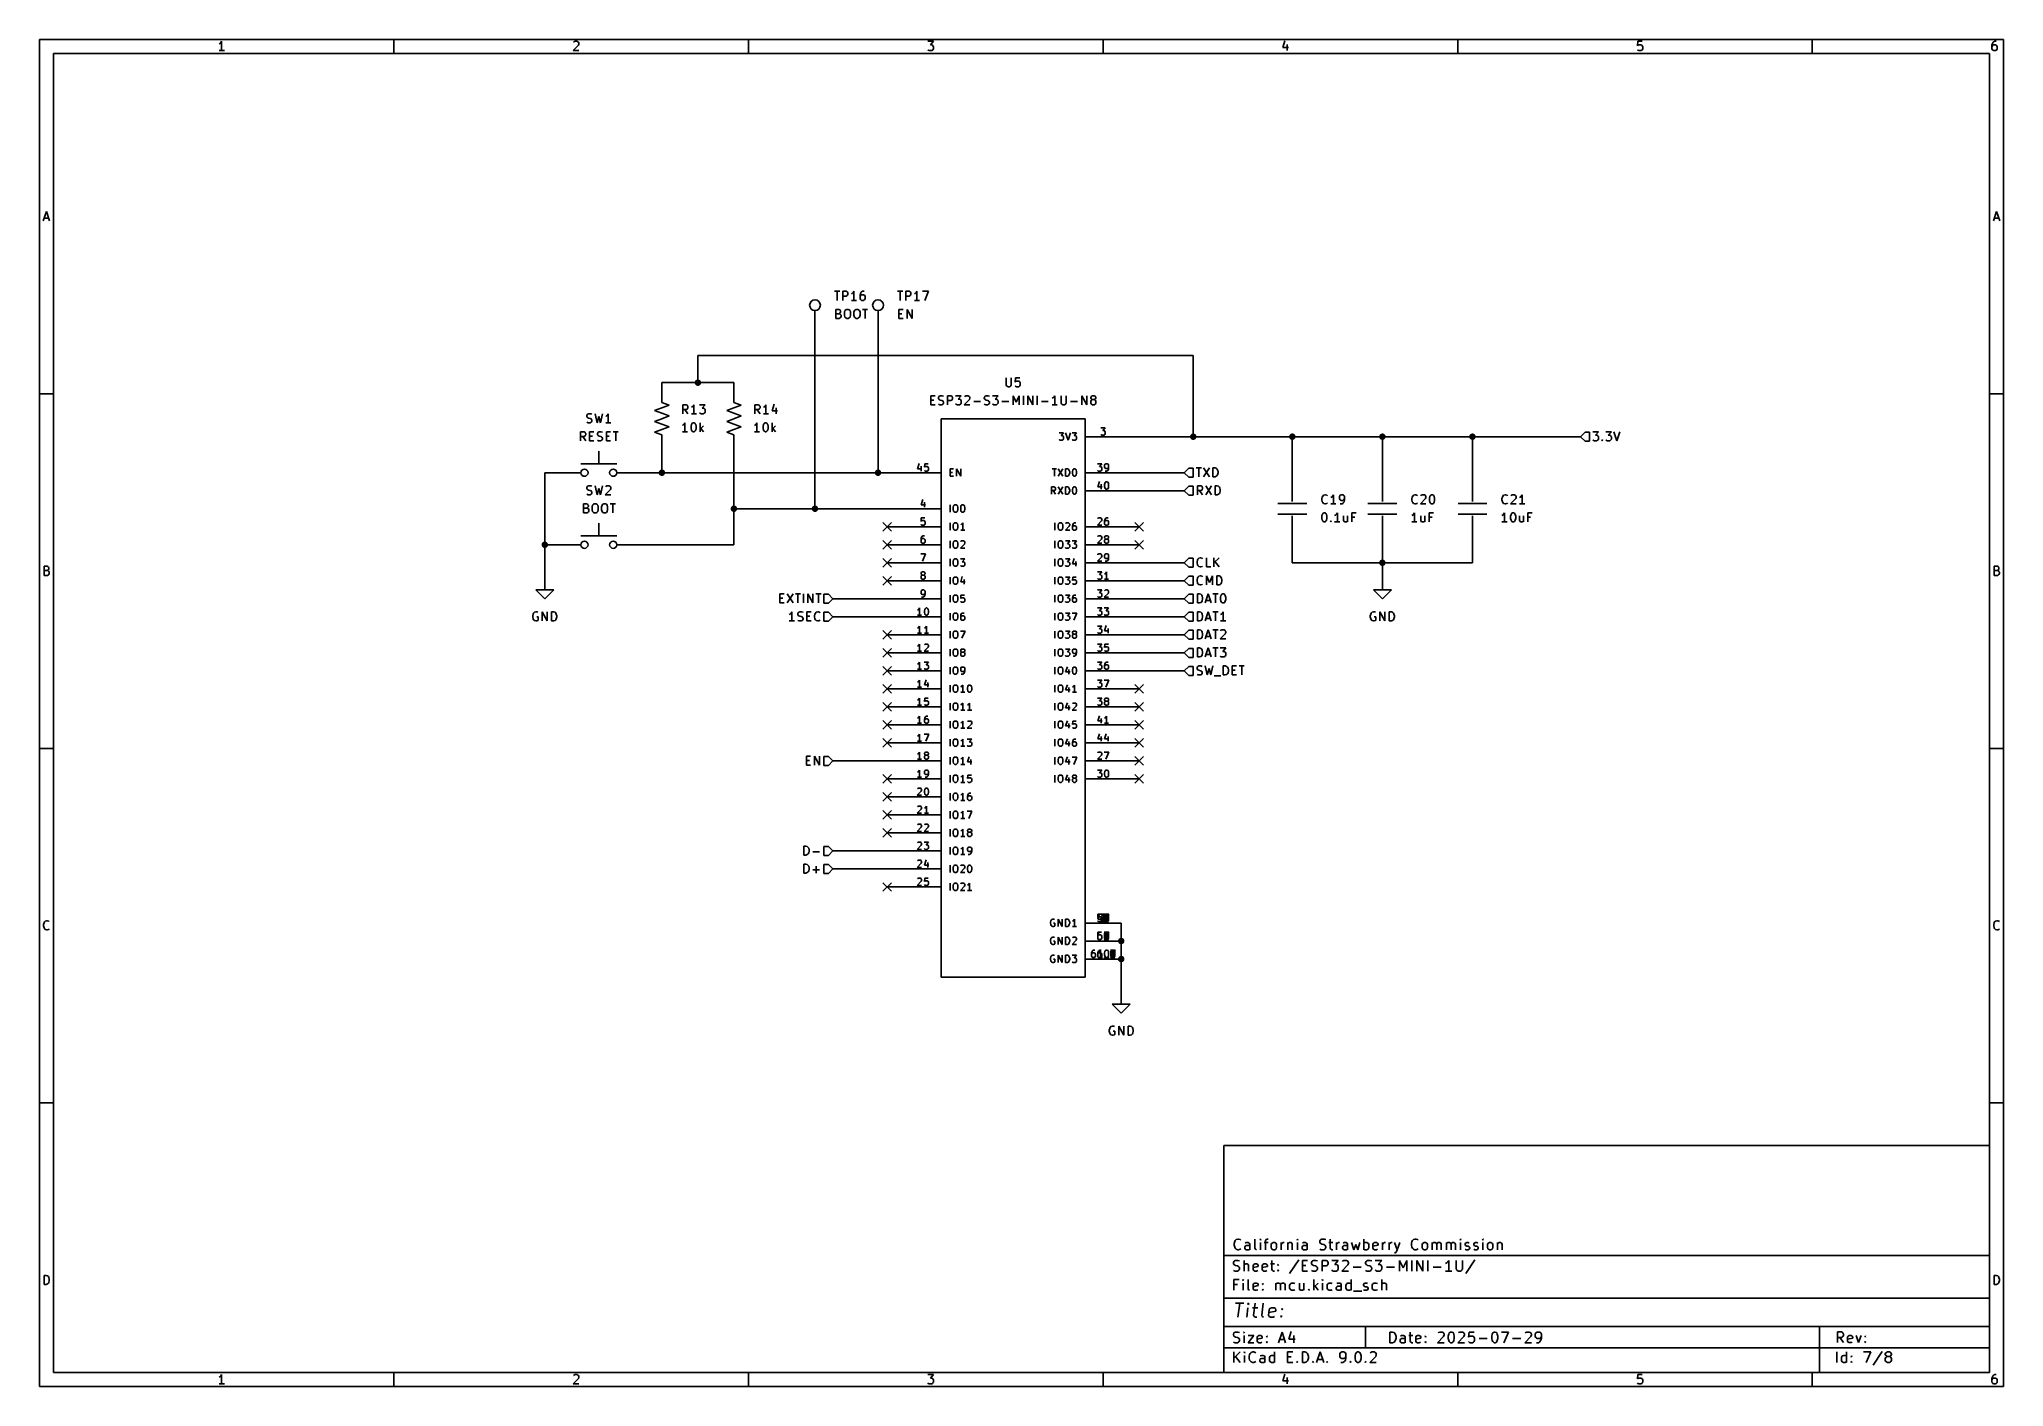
# Model space of a CAD drawing. Extents: x 0.4 to 11.3, y -7.9 to -0.4.
import ezdxf

# ---------------------------------------------------------------- set-up
doc = ezdxf.new("R2010")
doc.units = 0
doc.header["$MEASUREMENT"] = 0
for name, color, linetype in [('BLUE2', 5, 'CONTINUOUS'), ('BROWN2', 54, 'CONTINUOUS'), ('CYAN2', 4, 'CONTINUOUS'), ('GREEN3', 91, 'CONTINUOUS'), ('LYELLOW', 51, 'CONTINUOUS'), ('RED2', 1, 'CONTINUOUS'), ('RED3', 11, 'CONTINUOUS')]:
    doc.layers.add(name, color=color, linetype=linetype)

msp = doc.modelspace()

# ---------------------------------------------------------------- linework, layer by layer
at = {"layer": 'BLUE2', "linetype": 'CONTINUOUS'}
for p, q in [((5.076, -3.076), (5.124, -3.124)), ((5.124, -3.076), (5.076, -3.124)), ((6.476, -3.076), (6.524, -3.124)), ((6.524, -3.076), (6.476, -3.124)), ((5.076, -3.176), (5.124, -3.224)), ((5.124, -3.176), (5.076, -3.224)), ((6.476, -3.176), (6.524, -3.224)), ((6.524, -3.176), (6.476, -3.224)), ((5.076, -3.276), (5.124, -3.324)), ((5.124, -3.276), (5.076, -3.324)), ((5.076, -3.376), (5.124, -3.424)), ((5.124, -3.376), (5.076, -3.424)), ((5.076, -3.676), (5.124, -3.724)), ((5.124, -3.676), (5.076, -3.724)), ((5.076, -3.776), (5.124, -3.824)), ((5.124, -3.776), (5.076, -3.824)), ((5.076, -3.876), (5.124, -3.924)), ((5.124, -3.876), (5.076, -3.924)), ((5.076, -3.976), (5.124, -4.024)), ((5.124, -3.976), (5.076, -4.024)), ((6.476, -3.976), (6.524, -4.024)), ((6.524, -3.976), (6.476, -4.024)), ((5.076, -4.076), (5.124, -4.124)), ((5.124, -4.076), (5.076, -4.124)), ((6.476, -4.076), (6.524, -4.124)), ((6.524, -4.076), (6.476, -4.124)), ((5.076, -4.176), (5.124, -4.224)), ((5.124, -4.176), (5.076, -4.224)), ((6.476, -4.176), (6.524, -4.224)), ((6.524, -4.176), (6.476, -4.224)), ((5.076, -4.276), (5.124, -4.324)), ((5.124, -4.276), (5.076, -4.324)), ((6.476, -4.276), (6.524, -4.324)), ((6.524, -4.276), (6.476, -4.324)), ((6.476, -4.376), (6.524, -4.424)), ((6.524, -4.376), (6.476, -4.424)), ((5.076, -4.476), (5.124, -4.524)), ((5.124, -4.476), (5.076, -4.524)), ((5.076, -4.576), (5.124, -4.624)), ((5.124, -4.576), (5.076, -4.624)), ((6.476, -4.476), (6.524, -4.524)), ((6.524, -4.476), (6.476, -4.524)), ((5.076, -4.676), (5.124, -4.724)), ((5.124, -4.676), (5.076, -4.724)), ((5.076, -4.776), (5.124, -4.824)), ((5.124, -4.776), (5.076, -4.824)), ((5.076, -5.076), (5.124, -5.124)), ((5.124, -5.076), (5.076, -5.124))]:
    msp.add_line(p, q, dxfattribs=at)
at = {"layer": 'BROWN2', "linetype": 'CONTINUOUS'}
for p, q in [((8.975, -2.575), (8.95, -2.6)), ((8.95, -2.6), (8.975, -2.625)), ((9, -2.575), (8.975, -2.575)), ((9, -2.625), (9, -2.575)), ((9.019, -2.573), (9.05, -2.573)), ((9.05, -2.573), (9.033, -2.592)), ((9.033, -2.592), (9.04, -2.592)), ((9.04, -2.592), (9.045, -2.594)), ((9.045, -2.594), (9.047, -2.597)), ((9.047, -2.597), (9.05, -2.601)), ((9.05, -2.613), (9.047, -2.618)), ((9.05, -2.601), (9.05, -2.613)), ((9.09, -2.573), (9.121, -2.573)), ((9.121, -2.573), (9.104, -2.592)), ((9.104, -2.592), (9.112, -2.592)), ((9.112, -2.592), (9.116, -2.594)), ((9.116, -2.594), (9.119, -2.597)), ((9.119, -2.597), (9.121, -2.601)), ((9.121, -2.613), (9.119, -2.618)), ((9.121, -2.601), (9.121, -2.613)), ((9.135, -2.573), (9.152, -2.623)), ((9.152, -2.623), (9.169, -2.573)), ((8.975, -2.625), (9, -2.625)), ((9.021, -2.62), (9.019, -2.618)), ((9.026, -2.623), (9.021, -2.62)), ((9.04, -2.623), (9.026, -2.623)), ((9.045, -2.62), (9.04, -2.623)), ((9.047, -2.618), (9.045, -2.62)), ((9.069, -2.62), (9.071, -2.618)), ((9.071, -2.623), (9.069, -2.62)), ((9.071, -2.618), (9.074, -2.62)), ((9.071, -2.618), (9.071, -2.623)), ((9.074, -2.62), (9.071, -2.623)), ((9.093, -2.62), (9.09, -2.618)), ((9.097, -2.623), (9.093, -2.62)), ((9.112, -2.623), (9.097, -2.623)), ((9.116, -2.62), (9.112, -2.623)), ((9.119, -2.618), (9.116, -2.62)), ((6.775, -2.775), (6.75, -2.8)), ((6.75, -2.8), (6.775, -2.825)), ((6.8, -2.775), (6.775, -2.775)), ((6.775, -2.825), (6.8, -2.825)), ((6.8, -2.825), (6.8, -2.775)), ((6.816, -2.773), (6.845, -2.773)), ((6.831, -2.823), (6.831, -2.773)), ((6.857, -2.773), (6.89, -2.823)), ((6.89, -2.773), (6.857, -2.823)), ((6.909, -2.823), (6.909, -2.773)), ((6.909, -2.773), (6.921, -2.773)), ((6.921, -2.823), (6.909, -2.823)), ((6.921, -2.773), (6.928, -2.775)), ((6.928, -2.82), (6.921, -2.823)), ((6.928, -2.775), (6.933, -2.78)), ((6.933, -2.816), (6.928, -2.82)), ((6.933, -2.78), (6.935, -2.785)), ((6.935, -2.811), (6.933, -2.816)), ((6.935, -2.785), (6.938, -2.794)), ((6.938, -2.801), (6.935, -2.811)), ((6.938, -2.794), (6.938, -2.801)), ((6.775, -2.875), (6.75, -2.9)), ((6.75, -2.9), (6.775, -2.925)), ((6.8, -2.875), (6.775, -2.875)), ((6.775, -2.925), (6.8, -2.925)), ((6.8, -2.925), (6.8, -2.875)), ((6.824, -2.923), (6.824, -2.873)), ((6.824, -2.873), (6.843, -2.873)), ((6.843, -2.899), (6.824, -2.899)), ((6.852, -2.923), (6.835, -2.899)), ((6.843, -2.873), (6.847, -2.875)), ((6.847, -2.897), (6.843, -2.899)), ((6.847, -2.875), (6.85, -2.878)), ((6.85, -2.894), (6.847, -2.897)), ((6.85, -2.878), (6.852, -2.882)), ((6.852, -2.889), (6.85, -2.894)), ((6.852, -2.882), (6.852, -2.889)), ((6.869, -2.873), (6.902, -2.923)), ((6.902, -2.873), (6.869, -2.923)), ((6.921, -2.923), (6.921, -2.873)), ((6.921, -2.873), (6.933, -2.873)), ((6.933, -2.923), (6.921, -2.923)), ((6.933, -2.873), (6.94, -2.875)), ((6.94, -2.92), (6.933, -2.923)), ((6.94, -2.875), (6.945, -2.88)), ((6.945, -2.916), (6.94, -2.92)), ((6.945, -2.88), (6.947, -2.885)), ((6.947, -2.911), (6.945, -2.916)), ((6.947, -2.885), (6.95, -2.894)), ((6.95, -2.901), (6.947, -2.911)), ((6.95, -2.894), (6.95, -2.901)), ((6.775, -3.275), (6.75, -3.3)), ((6.75, -3.3), (6.775, -3.325)), ((6.775, -3.375), (6.75, -3.4)), ((6.8, -3.275), (6.775, -3.275)), ((6.775, -3.325), (6.8, -3.325)), ((6.8, -3.375), (6.775, -3.375)), ((6.8, -3.325), (6.8, -3.275)), ((6.8, -3.425), (6.8, -3.375)), ((6.821, -3.294), (6.824, -3.285)), ((6.821, -3.301), (6.821, -3.294)), ((6.824, -3.311), (6.821, -3.301)), ((6.824, -3.285), (6.826, -3.28)), ((6.826, -3.316), (6.824, -3.311)), ((6.824, -3.385), (6.826, -3.38)), ((6.826, -3.28), (6.831, -3.275)), ((6.831, -3.32), (6.826, -3.316)), ((6.826, -3.38), (6.831, -3.375)), ((6.831, -3.275), (6.838, -3.273)), ((6.838, -3.323), (6.831, -3.32)), ((6.831, -3.375), (6.838, -3.373)), ((6.838, -3.273), (6.843, -3.273)), ((6.843, -3.323), (6.838, -3.323)), ((6.838, -3.373), (6.843, -3.373)), ((6.843, -3.273), (6.85, -3.275)), ((6.85, -3.32), (6.843, -3.323)), ((6.843, -3.373), (6.85, -3.375)), ((6.85, -3.275), (6.852, -3.278)), ((6.852, -3.318), (6.85, -3.32)), ((6.85, -3.375), (6.852, -3.378)), ((6.874, -3.323), (6.874, -3.273)), ((6.897, -3.323), (6.874, -3.323)), ((6.874, -3.423), (6.874, -3.373)), ((6.874, -3.373), (6.89, -3.409)), ((6.89, -3.409), (6.907, -3.373)), ((6.907, -3.373), (6.907, -3.423)), ((6.914, -3.323), (6.914, -3.273)), ((6.943, -3.273), (6.914, -3.301)), ((6.943, -3.323), (6.921, -3.294)), ((6.931, -3.423), (6.931, -3.373)), ((6.931, -3.373), (6.943, -3.373)), ((6.943, -3.373), (6.95, -3.375)), ((6.95, -3.375), (6.954, -3.38)), ((6.954, -3.38), (6.957, -3.385)), ((4.505, -3.523), (4.505, -3.473)), ((4.505, -3.473), (4.529, -3.473)), ((4.546, -3.473), (4.579, -3.523)), ((4.579, -3.473), (4.546, -3.523)), ((4.591, -3.473), (4.619, -3.473)), ((4.605, -3.523), (4.605, -3.473)), ((4.636, -3.523), (4.636, -3.473)), ((4.66, -3.523), (4.66, -3.473)), ((4.66, -3.473), (4.688, -3.523)), ((4.688, -3.523), (4.688, -3.473)), ((4.705, -3.473), (4.734, -3.473)), ((4.719, -3.523), (4.719, -3.473)), ((4.775, -3.475), (4.75, -3.475)), ((4.75, -3.475), (4.75, -3.525)), ((4.8, -3.5), (4.775, -3.475)), ((6.75, -3.4), (6.775, -3.425)), ((6.775, -3.475), (6.75, -3.5)), ((6.775, -3.425), (6.8, -3.425)), ((6.8, -3.475), (6.775, -3.475)), ((6.8, -3.525), (6.8, -3.475)), ((6.821, -3.394), (6.824, -3.385)), ((6.821, -3.401), (6.821, -3.394)), ((6.824, -3.411), (6.821, -3.401)), ((6.826, -3.416), (6.824, -3.411)), ((6.824, -3.523), (6.824, -3.473)), ((6.824, -3.473), (6.835, -3.473)), ((6.831, -3.42), (6.826, -3.416)), ((6.838, -3.423), (6.831, -3.42)), ((6.835, -3.473), (6.843, -3.475)), ((6.843, -3.423), (6.838, -3.423)), ((6.85, -3.42), (6.843, -3.423)), ((6.843, -3.475), (6.847, -3.48)), ((6.847, -3.48), (6.85, -3.485)), ((6.852, -3.418), (6.85, -3.42)), ((6.85, -3.485), (6.852, -3.494)), ((6.866, -3.523), (6.883, -3.473)), ((6.883, -3.473), (6.9, -3.523)), ((6.909, -3.473), (6.938, -3.473)), ((6.924, -3.523), (6.924, -3.473)), ((6.943, -3.423), (6.931, -3.423)), ((6.95, -3.42), (6.943, -3.423)), ((6.954, -3.416), (6.95, -3.42)), ((6.952, -3.492), (6.954, -3.482)), ((6.957, -3.411), (6.954, -3.416)), ((6.954, -3.482), (6.957, -3.478)), ((6.957, -3.385), (6.959, -3.394)), ((6.959, -3.401), (6.957, -3.411)), ((6.957, -3.478), (6.959, -3.475)), ((6.959, -3.394), (6.959, -3.401)), ((6.959, -3.475), (6.964, -3.473)), ((6.964, -3.473), (6.969, -3.473)), ((6.969, -3.473), (6.974, -3.475)), ((6.974, -3.475), (6.976, -3.478)), ((6.976, -3.478), (6.978, -3.482)), ((6.978, -3.482), (6.981, -3.492)), ((4.505, -3.497), (4.522, -3.497)), ((4.529, -3.523), (4.505, -3.523)), ((4.562, -3.585), (4.557, -3.587)), ((4.567, -3.58), (4.562, -3.585)), ((4.572, -3.573), (4.567, -3.58)), ((4.572, -3.623), (4.572, -3.573)), ((4.605, -3.582), (4.607, -3.578)), ((4.605, -3.587), (4.605, -3.582)), ((4.607, -3.592), (4.605, -3.587)), ((4.607, -3.578), (4.61, -3.575)), ((4.61, -3.594), (4.607, -3.592)), ((4.61, -3.575), (4.615, -3.573)), ((4.615, -3.597), (4.61, -3.594)), ((4.615, -3.573), (4.626, -3.573)), ((4.624, -3.599), (4.615, -3.597)), ((4.626, -3.573), (4.634, -3.575)), ((4.655, -3.623), (4.655, -3.573)), ((4.655, -3.573), (4.679, -3.573)), ((4.655, -3.597), (4.672, -3.597)), ((4.698, -3.594), (4.7, -3.585)), ((4.698, -3.601), (4.698, -3.594)), ((4.7, -3.585), (4.703, -3.58)), ((4.703, -3.58), (4.707, -3.575)), ((4.707, -3.575), (4.715, -3.573)), ((4.715, -3.573), (4.719, -3.573)), ((4.719, -3.573), (4.726, -3.575)), ((4.726, -3.575), (4.729, -3.578)), ((4.75, -3.525), (4.775, -3.525)), ((4.775, -3.575), (4.75, -3.575)), ((4.75, -3.575), (4.75, -3.625)), ((4.775, -3.525), (4.8, -3.5)), ((4.8, -3.6), (4.775, -3.575)), ((6.75, -3.5), (6.775, -3.525)), ((6.775, -3.575), (6.75, -3.6)), ((6.775, -3.525), (6.8, -3.525)), ((6.8, -3.575), (6.775, -3.575)), ((6.8, -3.625), (6.8, -3.575)), ((6.835, -3.523), (6.824, -3.523)), ((6.824, -3.623), (6.824, -3.573)), ((6.824, -3.573), (6.835, -3.573)), ((6.843, -3.52), (6.835, -3.523)), ((6.835, -3.573), (6.843, -3.575)), ((6.847, -3.516), (6.843, -3.52)), ((6.843, -3.575), (6.847, -3.58)), ((6.85, -3.511), (6.847, -3.516)), ((6.847, -3.58), (6.85, -3.585)), ((6.852, -3.501), (6.85, -3.511)), ((6.85, -3.585), (6.852, -3.594)), ((6.852, -3.494), (6.852, -3.501)), ((6.852, -3.594), (6.852, -3.601)), ((6.866, -3.623), (6.883, -3.573)), ((6.871, -3.509), (6.895, -3.509)), ((6.883, -3.573), (6.9, -3.623)), ((6.909, -3.573), (6.938, -3.573)), ((6.924, -3.623), (6.924, -3.573)), ((6.952, -3.504), (6.952, -3.492)), ((6.954, -3.513), (6.952, -3.504)), ((6.957, -3.585), (6.952, -3.587)), ((6.957, -3.518), (6.954, -3.513)), ((6.959, -3.52), (6.957, -3.518)), ((6.962, -3.58), (6.957, -3.585)), ((6.964, -3.523), (6.959, -3.52)), ((6.966, -3.573), (6.962, -3.58)), ((6.969, -3.523), (6.964, -3.523)), ((6.966, -3.623), (6.966, -3.573)), ((6.974, -3.52), (6.969, -3.523)), ((6.976, -3.518), (6.974, -3.52)), ((6.978, -3.513), (6.976, -3.518)), ((6.981, -3.504), (6.978, -3.513)), ((6.981, -3.492), (6.981, -3.504)), ((4.586, -3.623), (4.557, -3.623)), ((4.605, -3.62), (4.612, -3.623)), ((4.612, -3.623), (4.624, -3.623)), ((4.629, -3.601), (4.624, -3.599)), ((4.624, -3.623), (4.629, -3.62)), ((4.631, -3.604), (4.629, -3.601)), ((4.629, -3.62), (4.631, -3.618)), ((4.634, -3.609), (4.631, -3.604)), ((4.631, -3.618), (4.634, -3.613)), ((4.634, -3.613), (4.634, -3.609)), ((4.679, -3.623), (4.655, -3.623)), ((4.7, -3.611), (4.698, -3.601)), ((4.703, -3.616), (4.7, -3.611)), ((4.707, -3.62), (4.703, -3.616)), ((4.715, -3.623), (4.707, -3.62)), ((4.719, -3.623), (4.715, -3.623)), ((4.726, -3.62), (4.719, -3.623)), ((4.729, -3.618), (4.726, -3.62)), ((4.75, -3.625), (4.775, -3.625)), ((4.775, -3.625), (4.8, -3.6)), ((6.75, -3.6), (6.775, -3.625)), ((6.775, -3.675), (6.75, -3.7)), ((6.75, -3.7), (6.775, -3.725)), ((6.775, -3.625), (6.8, -3.625)), ((6.8, -3.675), (6.775, -3.675)), ((6.8, -3.725), (6.8, -3.675)), ((6.835, -3.623), (6.824, -3.623)), ((6.824, -3.723), (6.824, -3.673)), ((6.824, -3.673), (6.835, -3.673)), ((6.843, -3.62), (6.835, -3.623)), ((6.835, -3.673), (6.843, -3.675)), ((6.847, -3.616), (6.843, -3.62)), ((6.843, -3.675), (6.847, -3.68)), ((6.85, -3.611), (6.847, -3.616)), ((6.847, -3.68), (6.85, -3.685)), ((6.852, -3.601), (6.85, -3.611)), ((6.85, -3.685), (6.852, -3.694)), ((6.852, -3.701), (6.85, -3.711)), ((6.852, -3.694), (6.852, -3.701)), ((6.866, -3.723), (6.883, -3.673)), ((6.871, -3.609), (6.895, -3.609)), ((6.883, -3.673), (6.9, -3.723)), ((6.909, -3.673), (6.938, -3.673)), ((6.924, -3.723), (6.924, -3.673)), ((6.978, -3.694), (6.95, -3.723)), ((6.981, -3.623), (6.952, -3.623)), ((6.952, -3.678), (6.954, -3.675)), ((6.954, -3.675), (6.959, -3.673)), ((6.959, -3.673), (6.971, -3.673)), ((6.971, -3.673), (6.976, -3.675)), ((6.976, -3.675), (6.978, -3.678)), ((6.978, -3.678), (6.981, -3.682)), ((6.981, -3.687), (6.978, -3.694)), ((6.981, -3.682), (6.981, -3.687)), ((6.775, -3.775), (6.75, -3.8)), ((6.75, -3.8), (6.775, -3.825)), ((6.775, -3.725), (6.8, -3.725)), ((6.8, -3.775), (6.775, -3.775)), ((6.8, -3.825), (6.8, -3.775)), ((6.835, -3.723), (6.824, -3.723)), ((6.824, -3.823), (6.824, -3.773)), ((6.824, -3.773), (6.835, -3.773)), ((6.843, -3.72), (6.835, -3.723)), ((6.835, -3.773), (6.843, -3.775)), ((6.847, -3.716), (6.843, -3.72)), ((6.843, -3.775), (6.847, -3.78)), ((6.847, -3.816), (6.843, -3.82)), ((6.85, -3.711), (6.847, -3.716)), ((6.847, -3.78), (6.85, -3.785)), ((6.85, -3.811), (6.847, -3.816)), ((6.85, -3.785), (6.852, -3.794)), ((6.852, -3.801), (6.85, -3.811)), ((6.852, -3.794), (6.852, -3.801)), ((6.866, -3.823), (6.883, -3.773)), ((6.871, -3.709), (6.895, -3.709)), ((6.871, -3.809), (6.895, -3.809)), ((6.883, -3.773), (6.9, -3.823)), ((6.909, -3.773), (6.938, -3.773)), ((6.924, -3.823), (6.924, -3.773)), ((6.95, -3.723), (6.981, -3.723)), ((6.95, -3.773), (6.981, -3.773)), ((6.981, -3.773), (6.964, -3.792)), ((6.964, -3.792), (6.971, -3.792)), ((6.971, -3.792), (6.976, -3.794)), ((6.976, -3.794), (6.978, -3.797)), ((6.978, -3.797), (6.981, -3.801)), ((6.981, -3.813), (6.978, -3.818)), ((6.981, -3.801), (6.981, -3.813)), ((6.775, -3.875), (6.75, -3.9)), ((6.75, -3.9), (6.775, -3.925)), ((6.775, -3.825), (6.8, -3.825)), ((6.8, -3.875), (6.775, -3.875)), ((6.775, -3.925), (6.8, -3.925)), ((6.8, -3.925), (6.8, -3.875)), ((6.821, -3.882), (6.824, -3.878)), ((6.821, -3.887), (6.821, -3.882)), ((6.824, -3.892), (6.821, -3.887)), ((6.821, -3.92), (6.828, -3.923)), ((6.835, -3.823), (6.824, -3.823)), ((6.824, -3.878), (6.826, -3.875)), ((6.826, -3.894), (6.824, -3.892)), ((6.826, -3.875), (6.831, -3.873)), ((6.831, -3.897), (6.826, -3.894)), ((6.828, -3.923), (6.84, -3.923)), ((6.831, -3.873), (6.843, -3.873)), ((6.84, -3.899), (6.831, -3.897)), ((6.843, -3.82), (6.835, -3.823)), ((6.845, -3.901), (6.84, -3.899)), ((6.84, -3.923), (6.845, -3.92)), ((6.843, -3.873), (6.85, -3.875)), ((6.847, -3.904), (6.845, -3.901)), ((6.845, -3.92), (6.847, -3.918)), ((6.85, -3.909), (6.847, -3.904)), ((6.847, -3.918), (6.85, -3.913)), ((6.85, -3.913), (6.85, -3.909)), ((6.866, -3.873), (6.878, -3.923)), ((6.878, -3.923), (6.888, -3.887)), ((6.888, -3.887), (6.897, -3.923)), ((6.897, -3.923), (6.909, -3.873)), ((6.952, -3.82), (6.95, -3.818)), ((6.957, -3.823), (6.952, -3.82)), ((6.971, -3.823), (6.957, -3.823)), ((6.966, -3.923), (6.966, -3.873)), ((6.966, -3.873), (6.978, -3.873)), ((6.978, -3.923), (6.966, -3.923)), ((6.976, -3.82), (6.971, -3.823)), ((6.978, -3.818), (6.976, -3.82)), ((6.978, -3.873), (6.985, -3.875)), ((6.985, -3.92), (6.978, -3.923)), ((6.985, -3.875), (6.99, -3.88)), ((6.99, -3.916), (6.985, -3.92)), ((6.99, -3.88), (6.993, -3.885)), ((6.993, -3.911), (6.99, -3.916)), ((6.993, -3.885), (6.995, -3.894)), ((6.995, -3.901), (6.993, -3.911)), ((6.995, -3.894), (6.995, -3.901)), ((7.016, -3.923), (7.016, -3.873)), ((7.016, -3.873), (7.04, -3.873)), ((7.016, -3.897), (7.033, -3.897)), ((7.04, -3.923), (7.016, -3.923)), ((7.054, -3.873), (7.083, -3.873)), ((7.069, -3.923), (7.069, -3.873)), ((6.916, -3.928), (6.954, -3.928)), ((4.653, -4.423), (4.653, -4.373)), ((4.653, -4.373), (4.676, -4.373)), ((4.653, -4.397), (4.669, -4.397)), ((4.676, -4.423), (4.653, -4.423)), ((4.698, -4.423), (4.698, -4.373)), ((4.698, -4.373), (4.726, -4.423)), ((4.726, -4.423), (4.726, -4.373)), ((4.775, -4.375), (4.75, -4.375)), ((4.75, -4.375), (4.75, -4.425)), ((4.75, -4.425), (4.775, -4.425)), ((4.8, -4.4), (4.775, -4.375)), ((4.775, -4.425), (4.8, -4.4)), ((4.638, -4.923), (4.638, -4.873)), ((4.638, -4.873), (4.65, -4.873)), ((4.65, -4.873), (4.657, -4.875)), ((4.657, -4.875), (4.662, -4.88)), ((4.662, -4.88), (4.665, -4.885)), ((4.665, -4.885), (4.667, -4.894)), ((4.667, -4.901), (4.665, -4.911)), ((4.667, -4.894), (4.667, -4.901)), ((4.688, -4.904), (4.726, -4.904)), ((4.775, -4.875), (4.75, -4.875)), ((4.75, -4.875), (4.75, -4.925)), ((4.8, -4.9), (4.775, -4.875)), ((4.775, -4.925), (4.8, -4.9)), ((4.65, -4.923), (4.638, -4.923)), ((4.638, -5.023), (4.638, -4.973)), ((4.638, -4.973), (4.65, -4.973)), ((4.657, -4.92), (4.65, -4.923)), ((4.65, -4.973), (4.657, -4.975)), ((4.662, -4.916), (4.657, -4.92)), ((4.657, -4.975), (4.662, -4.98)), ((4.662, -5.016), (4.657, -5.02)), ((4.665, -4.911), (4.662, -4.916)), ((4.662, -4.98), (4.665, -4.985)), ((4.665, -5.011), (4.662, -5.016)), ((4.665, -4.985), (4.667, -4.994)), ((4.667, -5.001), (4.665, -5.011)), ((4.667, -4.994), (4.667, -5.001)), ((4.688, -5.004), (4.726, -5.004)), ((4.707, -5.023), (4.707, -4.985)), ((4.75, -4.925), (4.775, -4.925)), ((4.775, -4.975), (4.75, -4.975)), ((4.75, -4.975), (4.75, -5.025)), ((4.8, -5), (4.775, -4.975)), ((4.775, -5.025), (4.8, -5)), ((4.65, -5.023), (4.638, -5.023)), ((4.657, -5.02), (4.65, -5.023)), ((4.75, -5.025), (4.775, -5.025))]:
    msp.add_line(p, q, dxfattribs=at)
at = {"layer": 'CYAN2', "linetype": 'CONTINUOUS'}
for p, q in [((4.809, -1.793), (4.838, -1.793)), ((4.823, -1.843), (4.823, -1.793)), ((4.854, -1.843), (4.854, -1.793)), ((4.854, -1.793), (4.873, -1.793)), ((4.873, -1.819), (4.854, -1.819)), ((4.873, -1.793), (4.878, -1.795)), ((4.878, -1.817), (4.873, -1.819)), ((4.878, -1.795), (4.881, -1.798)), ((4.881, -1.814), (4.878, -1.817)), ((4.881, -1.798), (4.883, -1.802)), ((4.883, -1.809), (4.881, -1.814)), ((4.883, -1.802), (4.883, -1.809)), ((4.907, -1.805), (4.902, -1.807)), ((4.931, -1.843), (4.902, -1.843)), ((4.912, -1.8), (4.907, -1.805)), ((4.916, -1.793), (4.912, -1.8)), ((4.916, -1.843), (4.916, -1.793)), ((4.952, -1.805), (4.95, -1.814)), ((4.95, -1.814), (4.95, -1.833)), ((4.952, -1.817), (4.95, -1.821)), ((4.95, -1.833), (4.952, -1.838)), ((4.957, -1.798), (4.952, -1.805)), ((4.954, -1.814), (4.952, -1.817)), ((4.952, -1.838), (4.954, -1.84)), ((4.959, -1.812), (4.954, -1.814)), ((4.954, -1.84), (4.959, -1.843)), ((4.959, -1.795), (4.957, -1.798)), ((4.964, -1.793), (4.959, -1.795)), ((4.969, -1.812), (4.959, -1.812)), ((4.959, -1.843), (4.969, -1.843)), ((4.973, -1.793), (4.964, -1.793)), ((4.973, -1.814), (4.969, -1.812)), ((4.969, -1.843), (4.973, -1.84)), ((4.976, -1.817), (4.973, -1.814)), ((4.973, -1.84), (4.976, -1.838)), ((4.978, -1.821), (4.976, -1.817)), ((4.976, -1.838), (4.978, -1.833)), ((4.978, -1.833), (4.978, -1.821)), ((5.159, -1.793), (5.188, -1.793)), ((5.173, -1.843), (5.173, -1.793)), ((5.204, -1.843), (5.204, -1.793)), ((5.204, -1.793), (5.223, -1.793)), ((5.223, -1.819), (5.204, -1.819)), ((5.223, -1.793), (5.228, -1.795)), ((5.228, -1.817), (5.223, -1.819)), ((5.228, -1.795), (5.231, -1.798)), ((5.231, -1.814), (5.228, -1.817)), ((5.231, -1.798), (5.233, -1.802)), ((5.233, -1.809), (5.231, -1.814)), ((5.233, -1.802), (5.233, -1.809)), ((5.257, -1.805), (5.252, -1.807)), ((5.281, -1.843), (5.252, -1.843)), ((5.262, -1.8), (5.257, -1.805)), ((5.266, -1.793), (5.262, -1.8)), ((5.266, -1.843), (5.266, -1.793)), ((5.297, -1.793), (5.331, -1.793)), ((5.331, -1.793), (5.309, -1.843)), ((4.816, -1.943), (4.816, -1.893)), ((4.816, -1.893), (4.833, -1.893)), ((4.833, -1.917), (4.816, -1.917)), ((4.835, -1.943), (4.816, -1.943)), ((4.833, -1.893), (4.838, -1.895)), ((4.838, -1.914), (4.833, -1.917)), ((4.833, -1.917), (4.84, -1.919)), ((4.84, -1.94), (4.835, -1.943)), ((4.838, -1.895), (4.84, -1.898)), ((4.84, -1.912), (4.838, -1.914)), ((4.84, -1.898), (4.842, -1.902)), ((4.842, -1.907), (4.84, -1.912)), ((4.84, -1.919), (4.842, -1.921)), ((4.842, -1.938), (4.84, -1.94)), ((4.842, -1.902), (4.842, -1.907)), ((4.842, -1.921), (4.845, -1.926)), ((4.845, -1.933), (4.842, -1.938)), ((4.845, -1.926), (4.845, -1.933)), ((4.864, -1.909), (4.866, -1.9)), ((4.864, -1.926), (4.864, -1.909)), ((4.866, -1.936), (4.864, -1.926)), ((4.866, -1.9), (4.871, -1.895)), ((4.871, -1.94), (4.866, -1.936)), ((4.871, -1.895), (4.876, -1.893)), ((4.876, -1.943), (4.871, -1.94)), ((4.876, -1.893), (4.885, -1.893)), ((4.885, -1.943), (4.876, -1.943)), ((4.885, -1.893), (4.89, -1.895)), ((4.89, -1.94), (4.885, -1.943)), ((4.89, -1.895), (4.895, -1.9)), ((4.895, -1.936), (4.89, -1.94)), ((4.895, -1.9), (4.897, -1.909)), ((4.897, -1.926), (4.895, -1.936)), ((4.897, -1.909), (4.897, -1.926)), ((4.916, -1.909), (4.919, -1.9)), ((4.916, -1.926), (4.916, -1.909)), ((4.919, -1.936), (4.916, -1.926)), ((4.919, -1.9), (4.923, -1.895)), ((4.923, -1.94), (4.919, -1.936)), ((4.923, -1.895), (4.928, -1.893)), ((4.928, -1.943), (4.923, -1.94)), ((4.928, -1.893), (4.938, -1.893)), ((4.938, -1.943), (4.928, -1.943)), ((4.938, -1.893), (4.942, -1.895)), ((4.942, -1.94), (4.938, -1.943)), ((4.942, -1.895), (4.947, -1.9)), ((4.947, -1.936), (4.942, -1.94)), ((4.947, -1.9), (4.95, -1.909)), ((4.95, -1.926), (4.947, -1.936)), ((4.95, -1.909), (4.95, -1.926)), ((4.964, -1.893), (4.992, -1.893)), ((4.978, -1.943), (4.978, -1.893)), ((5.166, -1.943), (5.166, -1.893)), ((5.166, -1.893), (5.19, -1.893)), ((5.166, -1.917), (5.183, -1.917)), ((5.19, -1.943), (5.166, -1.943)), ((5.212, -1.943), (5.212, -1.893)), ((5.212, -1.893), (5.24, -1.943)), ((5.24, -1.943), (5.24, -1.893)), ((5.762, -2.273), (5.762, -2.313)), ((5.79, -2.313), (5.79, -2.273)), ((5.814, -2.273), (5.812, -2.297)), ((5.838, -2.273), (5.814, -2.273)), ((5.343, -2.423), (5.343, -2.373)), ((5.343, -2.373), (5.367, -2.373)), ((5.343, -2.397), (5.36, -2.397)), ((5.386, -2.382), (5.388, -2.378)), ((5.386, -2.387), (5.386, -2.382)), ((5.388, -2.392), (5.386, -2.387)), ((5.388, -2.378), (5.39, -2.375)), ((5.39, -2.394), (5.388, -2.392)), ((5.39, -2.375), (5.395, -2.373)), ((5.395, -2.397), (5.39, -2.394)), ((5.395, -2.373), (5.407, -2.373)), ((5.405, -2.399), (5.395, -2.397)), ((5.41, -2.401), (5.405, -2.399)), ((5.407, -2.373), (5.414, -2.375)), ((5.436, -2.423), (5.436, -2.373)), ((5.436, -2.373), (5.455, -2.373)), ((5.455, -2.399), (5.436, -2.399)), ((5.455, -2.373), (5.46, -2.375)), ((5.46, -2.397), (5.455, -2.399)), ((5.46, -2.375), (5.462, -2.378)), ((5.462, -2.394), (5.46, -2.397)), ((5.462, -2.378), (5.464, -2.382)), ((5.464, -2.389), (5.462, -2.394)), ((5.464, -2.382), (5.464, -2.389)), ((5.481, -2.373), (5.512, -2.373)), ((5.512, -2.373), (5.495, -2.392)), ((5.495, -2.392), (5.502, -2.392)), ((5.502, -2.392), (5.507, -2.394)), ((5.507, -2.394), (5.51, -2.397)), ((5.51, -2.397), (5.512, -2.401)), ((5.557, -2.394), (5.529, -2.423)), ((5.531, -2.378), (5.533, -2.375)), ((5.533, -2.375), (5.538, -2.373)), ((5.538, -2.373), (5.55, -2.373)), ((5.55, -2.373), (5.555, -2.375)), ((5.555, -2.375), (5.557, -2.378)), ((5.557, -2.378), (5.56, -2.382)), ((5.56, -2.387), (5.557, -2.394)), ((5.56, -2.382), (5.56, -2.387)), ((5.64, -2.382), (5.643, -2.378)), ((5.64, -2.387), (5.64, -2.382)), ((5.643, -2.392), (5.64, -2.387)), ((5.643, -2.378), (5.645, -2.375)), ((5.645, -2.394), (5.643, -2.392)), ((5.645, -2.375), (5.65, -2.373)), ((5.65, -2.397), (5.645, -2.394)), ((5.65, -2.373), (5.662, -2.373)), ((5.66, -2.399), (5.65, -2.397)), ((5.664, -2.401), (5.66, -2.399)), ((5.662, -2.373), (5.669, -2.375)), ((5.686, -2.373), (5.717, -2.373)), ((5.717, -2.373), (5.7, -2.392)), ((5.7, -2.392), (5.707, -2.392)), ((5.707, -2.392), (5.712, -2.394)), ((5.712, -2.394), (5.714, -2.397)), ((5.714, -2.397), (5.717, -2.401)), ((5.762, -2.313), (5.764, -2.318)), ((5.764, -2.318), (5.767, -2.32)), ((5.767, -2.32), (5.771, -2.323)), ((5.771, -2.323), (5.781, -2.323)), ((5.781, -2.323), (5.786, -2.32)), ((5.786, -2.32), (5.788, -2.318)), ((5.788, -2.318), (5.79, -2.313)), ((5.8, -2.423), (5.8, -2.373)), ((5.8, -2.373), (5.817, -2.409)), ((5.812, -2.297), (5.814, -2.294)), ((5.814, -2.32), (5.812, -2.318)), ((5.814, -2.294), (5.819, -2.292)), ((5.819, -2.323), (5.814, -2.32)), ((5.817, -2.409), (5.833, -2.373)), ((5.819, -2.292), (5.831, -2.292)), ((5.831, -2.323), (5.819, -2.323)), ((5.831, -2.292), (5.836, -2.294)), ((5.836, -2.32), (5.831, -2.323)), ((5.833, -2.373), (5.833, -2.423)), ((5.836, -2.294), (5.838, -2.297)), ((5.838, -2.318), (5.836, -2.32)), ((5.838, -2.297), (5.84, -2.301)), ((5.84, -2.313), (5.838, -2.318)), ((5.84, -2.301), (5.84, -2.313)), ((5.857, -2.423), (5.857, -2.373)), ((5.881, -2.423), (5.881, -2.373)), ((5.881, -2.373), (5.91, -2.423)), ((5.91, -2.423), (5.91, -2.373)), ((5.933, -2.423), (5.933, -2.373)), ((6.021, -2.385), (6.017, -2.387)), ((6.026, -2.38), (6.021, -2.385)), ((6.031, -2.373), (6.026, -2.38)), ((6.031, -2.423), (6.031, -2.373)), ((6.067, -2.373), (6.067, -2.413)), ((6.095, -2.413), (6.095, -2.373)), ((6.181, -2.423), (6.181, -2.373)), ((6.181, -2.373), (6.21, -2.423)), ((6.21, -2.423), (6.21, -2.373)), ((6.231, -2.382), (6.233, -2.378)), ((6.231, -2.385), (6.231, -2.382)), ((6.233, -2.389), (6.231, -2.385)), ((6.233, -2.399), (6.231, -2.404)), ((6.233, -2.378), (6.236, -2.375)), ((6.236, -2.392), (6.233, -2.389)), ((6.236, -2.397), (6.233, -2.399)), ((6.236, -2.375), (6.24, -2.373)), ((6.24, -2.394), (6.236, -2.392)), ((6.24, -2.394), (6.236, -2.397)), ((6.24, -2.373), (6.25, -2.373)), ((6.25, -2.394), (6.24, -2.394)), ((6.25, -2.373), (6.255, -2.375)), ((6.255, -2.392), (6.25, -2.394)), ((6.255, -2.397), (6.25, -2.394)), ((6.255, -2.375), (6.257, -2.378)), ((6.257, -2.389), (6.255, -2.392)), ((6.257, -2.399), (6.255, -2.397)), ((6.257, -2.378), (6.26, -2.382)), ((6.26, -2.385), (6.257, -2.389)), ((6.26, -2.404), (6.257, -2.399)), ((6.26, -2.382), (6.26, -2.385)), ((3.433, -2.482), (3.436, -2.478)), ((3.433, -2.487), (3.433, -2.482)), ((3.436, -2.492), (3.433, -2.487)), ((3.436, -2.478), (3.438, -2.475)), ((3.438, -2.494), (3.436, -2.492)), ((3.438, -2.475), (3.443, -2.473)), ((3.443, -2.497), (3.438, -2.494)), ((3.443, -2.473), (3.455, -2.473)), ((3.452, -2.499), (3.443, -2.497)), ((3.457, -2.501), (3.452, -2.499)), ((3.455, -2.473), (3.462, -2.475)), ((3.46, -2.504), (3.457, -2.501)), ((3.462, -2.509), (3.46, -2.504)), ((3.479, -2.473), (3.49, -2.523)), ((3.49, -2.523), (3.5, -2.487)), ((3.5, -2.487), (3.51, -2.523)), ((3.51, -2.523), (3.521, -2.473)), ((3.543, -2.485), (3.538, -2.487)), ((3.548, -2.48), (3.543, -2.485)), ((3.552, -2.473), (3.548, -2.48)), ((3.552, -2.523), (3.552, -2.473)), ((3.966, -2.473), (3.966, -2.423)), ((3.966, -2.423), (3.985, -2.423)), ((3.985, -2.449), (3.966, -2.449)), ((3.995, -2.473), (3.978, -2.449)), ((3.985, -2.423), (3.99, -2.425)), ((3.99, -2.447), (3.985, -2.449)), ((3.99, -2.425), (3.992, -2.428)), ((3.992, -2.444), (3.99, -2.447)), ((3.992, -2.428), (3.995, -2.432)), ((3.995, -2.439), (3.992, -2.444)), ((3.995, -2.432), (3.995, -2.439)), ((4.019, -2.435), (4.014, -2.437)), ((4.042, -2.473), (4.014, -2.473)), ((4.023, -2.43), (4.019, -2.435)), ((4.028, -2.423), (4.023, -2.43)), ((4.028, -2.473), (4.028, -2.423)), ((4.059, -2.423), (4.09, -2.423)), ((4.062, -2.47), (4.059, -2.468)), ((4.066, -2.473), (4.062, -2.47)), ((4.081, -2.473), (4.066, -2.473)), ((4.09, -2.423), (4.073, -2.442)), ((4.073, -2.442), (4.081, -2.442)), ((4.081, -2.442), (4.085, -2.444)), ((4.085, -2.47), (4.081, -2.473)), ((4.085, -2.444), (4.088, -2.447)), ((4.088, -2.468), (4.085, -2.47)), ((4.088, -2.447), (4.09, -2.451)), ((4.09, -2.463), (4.088, -2.468)), ((4.09, -2.451), (4.09, -2.463)), ((4.366, -2.473), (4.366, -2.423)), ((4.366, -2.423), (4.385, -2.423)), ((4.385, -2.449), (4.366, -2.449)), ((4.395, -2.473), (4.378, -2.449)), ((4.385, -2.423), (4.39, -2.425)), ((4.39, -2.447), (4.385, -2.449)), ((4.39, -2.425), (4.392, -2.428)), ((4.392, -2.444), (4.39, -2.447)), ((4.392, -2.428), (4.395, -2.432)), ((4.395, -2.439), (4.392, -2.444)), ((4.395, -2.432), (4.395, -2.439)), ((4.419, -2.435), (4.414, -2.437)), ((4.442, -2.473), (4.414, -2.473)), ((4.423, -2.43), (4.419, -2.435)), ((4.428, -2.423), (4.423, -2.43)), ((4.428, -2.473), (4.428, -2.423)), ((4.473, -2.42), (4.462, -2.456)), ((4.462, -2.456), (4.492, -2.456)), ((4.485, -2.439), (4.485, -2.473)), ((5.367, -2.423), (5.343, -2.423)), ((5.386, -2.42), (5.393, -2.423)), ((5.393, -2.423), (5.405, -2.423)), ((5.405, -2.423), (5.41, -2.42)), ((5.412, -2.404), (5.41, -2.401)), ((5.41, -2.42), (5.412, -2.418)), ((5.414, -2.409), (5.412, -2.404)), ((5.412, -2.418), (5.414, -2.413)), ((5.414, -2.413), (5.414, -2.409)), ((5.483, -2.42), (5.481, -2.418)), ((5.488, -2.423), (5.483, -2.42)), ((5.502, -2.423), (5.488, -2.423)), ((5.507, -2.42), (5.502, -2.423)), ((5.51, -2.418), (5.507, -2.42)), ((5.512, -2.413), (5.51, -2.418)), ((5.512, -2.401), (5.512, -2.413)), ((5.529, -2.423), (5.56, -2.423)), ((5.581, -2.404), (5.619, -2.404)), ((5.64, -2.42), (5.648, -2.423)), ((5.648, -2.423), (5.66, -2.423)), ((5.66, -2.423), (5.664, -2.42)), ((5.667, -2.404), (5.664, -2.401)), ((5.664, -2.42), (5.667, -2.418)), ((5.669, -2.409), (5.667, -2.404)), ((5.667, -2.418), (5.669, -2.413)), ((5.669, -2.413), (5.669, -2.409)), ((5.688, -2.42), (5.686, -2.418)), ((5.693, -2.423), (5.688, -2.42)), ((5.707, -2.423), (5.693, -2.423)), ((5.712, -2.42), (5.707, -2.423)), ((5.714, -2.418), (5.712, -2.42)), ((5.717, -2.413), (5.714, -2.418)), ((5.717, -2.401), (5.717, -2.413)), ((5.738, -2.404), (5.776, -2.404)), ((5.957, -2.404), (5.995, -2.404)), ((6.045, -2.423), (6.017, -2.423)), ((6.067, -2.413), (6.069, -2.418)), ((6.069, -2.418), (6.071, -2.42)), ((6.071, -2.42), (6.076, -2.423)), ((6.076, -2.423), (6.086, -2.423)), ((6.086, -2.423), (6.09, -2.42)), ((6.09, -2.42), (6.093, -2.418)), ((6.093, -2.418), (6.095, -2.413)), ((6.119, -2.404), (6.157, -2.404)), ((6.231, -2.404), (6.231, -2.413)), ((6.231, -2.413), (6.233, -2.418)), ((6.233, -2.418), (6.236, -2.42)), ((6.236, -2.42), (6.24, -2.423)), ((6.24, -2.423), (6.25, -2.423)), ((6.25, -2.423), (6.255, -2.42)), ((6.255, -2.42), (6.257, -2.418)), ((6.257, -2.418), (6.26, -2.413)), ((6.26, -2.413), (6.26, -2.404)), ((3.399, -2.623), (3.399, -2.573)), ((3.399, -2.573), (3.418, -2.573)), ((3.418, -2.599), (3.399, -2.599)), ((3.427, -2.623), (3.411, -2.599)), ((3.418, -2.573), (3.423, -2.575)), ((3.423, -2.597), (3.418, -2.599)), ((3.423, -2.575), (3.425, -2.578)), ((3.425, -2.594), (3.423, -2.597)), ((3.425, -2.578), (3.427, -2.582)), ((3.427, -2.589), (3.425, -2.594)), ((3.427, -2.582), (3.427, -2.589)), ((3.433, -2.52), (3.44, -2.523)), ((3.44, -2.523), (3.452, -2.523)), ((3.449, -2.623), (3.449, -2.573)), ((3.449, -2.573), (3.473, -2.573)), ((3.449, -2.597), (3.465, -2.597)), ((3.452, -2.523), (3.457, -2.52)), ((3.457, -2.52), (3.46, -2.518)), ((3.46, -2.518), (3.462, -2.513)), ((3.462, -2.513), (3.462, -2.509)), ((3.492, -2.582), (3.494, -2.578)), ((3.492, -2.587), (3.492, -2.582)), ((3.494, -2.592), (3.492, -2.587)), ((3.494, -2.578), (3.496, -2.575)), ((3.496, -2.594), (3.494, -2.592)), ((3.496, -2.575), (3.501, -2.573)), ((3.501, -2.597), (3.496, -2.594)), ((3.501, -2.573), (3.513, -2.573)), ((3.511, -2.599), (3.501, -2.597)), ((3.515, -2.601), (3.511, -2.599)), ((3.513, -2.573), (3.52, -2.575)), ((3.518, -2.604), (3.515, -2.601)), ((3.52, -2.609), (3.518, -2.604)), ((3.518, -2.618), (3.52, -2.613)), ((3.52, -2.613), (3.52, -2.609)), ((3.567, -2.523), (3.538, -2.523)), ((3.542, -2.623), (3.542, -2.573)), ((3.542, -2.573), (3.565, -2.573)), ((3.542, -2.597), (3.558, -2.597)), ((3.58, -2.573), (3.608, -2.573)), ((3.594, -2.623), (3.594, -2.573)), ((3.969, -2.535), (3.964, -2.537)), ((3.992, -2.573), (3.964, -2.573)), ((3.973, -2.53), (3.969, -2.535)), ((3.978, -2.523), (3.973, -2.53)), ((3.978, -2.573), (3.978, -2.523)), ((4.012, -2.542), (4.014, -2.532)), ((4.012, -2.554), (4.012, -2.542)), ((4.014, -2.563), (4.012, -2.554)), ((4.014, -2.532), (4.016, -2.528)), ((4.016, -2.568), (4.014, -2.563)), ((4.016, -2.528), (4.019, -2.525)), ((4.019, -2.57), (4.016, -2.568)), ((4.019, -2.525), (4.023, -2.523)), ((4.023, -2.573), (4.019, -2.57)), ((4.023, -2.523), (4.028, -2.523)), ((4.028, -2.573), (4.023, -2.573)), ((4.028, -2.523), (4.033, -2.525)), ((4.033, -2.57), (4.028, -2.573)), ((4.033, -2.525), (4.035, -2.528)), ((4.035, -2.568), (4.033, -2.57)), ((4.035, -2.528), (4.038, -2.532)), ((4.038, -2.563), (4.035, -2.568)), ((4.038, -2.532), (4.04, -2.542)), ((4.04, -2.554), (4.038, -2.563)), ((4.04, -2.542), (4.04, -2.554)), ((4.062, -2.573), (4.062, -2.523)), ((4.081, -2.539), (4.062, -2.559)), ((4.066, -2.554), (4.081, -2.573)), ((4.369, -2.535), (4.364, -2.537)), ((4.392, -2.573), (4.364, -2.573)), ((4.373, -2.53), (4.369, -2.535)), ((4.378, -2.523), (4.373, -2.53)), ((4.378, -2.573), (4.378, -2.523)), ((4.412, -2.542), (4.414, -2.532)), ((4.412, -2.554), (4.412, -2.542)), ((4.414, -2.563), (4.412, -2.554)), ((4.414, -2.532), (4.416, -2.528)), ((4.416, -2.568), (4.414, -2.563)), ((4.416, -2.528), (4.419, -2.525)), ((4.419, -2.57), (4.416, -2.568)), ((4.419, -2.525), (4.423, -2.523)), ((4.423, -2.573), (4.419, -2.57)), ((4.423, -2.523), (4.428, -2.523)), ((4.428, -2.573), (4.423, -2.573)), ((4.428, -2.523), (4.433, -2.525)), ((4.433, -2.57), (4.428, -2.573)), ((4.433, -2.525), (4.435, -2.528)), ((4.435, -2.568), (4.433, -2.57)), ((4.435, -2.528), (4.438, -2.532)), ((4.438, -2.563), (4.435, -2.568)), ((4.438, -2.532), (4.44, -2.542)), ((4.44, -2.554), (4.438, -2.563)), ((4.44, -2.542), (4.44, -2.554)), ((4.462, -2.573), (4.462, -2.523)), ((4.481, -2.539), (4.462, -2.559)), ((4.466, -2.554), (4.481, -2.573)), ((6.055, -2.579), (6.08, -2.579)), ((6.057, -2.617), (6.055, -2.615)), ((6.061, -2.619), (6.057, -2.617)), ((6.08, -2.579), (6.067, -2.594)), ((6.067, -2.594), (6.072, -2.594)), ((6.072, -2.594), (6.076, -2.596)), ((6.076, -2.617), (6.072, -2.619)), ((6.076, -2.596), (6.078, -2.598)), ((6.078, -2.615), (6.076, -2.617)), ((6.078, -2.598), (6.08, -2.601)), ((6.08, -2.611), (6.078, -2.615)), ((6.08, -2.601), (6.08, -2.611)), ((6.091, -2.579), (6.105, -2.619)), ((6.105, -2.619), (6.118, -2.579)), ((6.128, -2.579), (6.152, -2.579)), ((6.13, -2.617), (6.128, -2.615)), ((6.133, -2.619), (6.13, -2.617)), ((6.152, -2.579), (6.139, -2.594)), ((6.139, -2.594), (6.145, -2.594)), ((6.145, -2.594), (6.149, -2.596)), ((6.149, -2.617), (6.145, -2.619)), ((6.149, -2.596), (6.15, -2.598)), ((6.15, -2.615), (6.149, -2.617)), ((6.15, -2.598), (6.152, -2.601)), ((6.152, -2.611), (6.15, -2.615)), ((6.152, -2.601), (6.152, -2.611)), ((3.473, -2.623), (3.449, -2.623)), ((3.492, -2.62), (3.499, -2.623)), ((3.499, -2.623), (3.511, -2.623)), ((3.511, -2.623), (3.515, -2.62)), ((3.515, -2.62), (3.518, -2.618)), ((3.565, -2.623), (3.542, -2.623)), ((6.072, -2.619), (6.061, -2.619)), ((6.145, -2.619), (6.133, -2.619)), ((5.45, -2.819), (5.45, -2.779)), ((5.45, -2.779), (5.469, -2.779)), ((5.45, -2.798), (5.463, -2.798)), ((5.469, -2.819), (5.45, -2.819)), ((5.486, -2.819), (5.486, -2.779)), ((5.486, -2.779), (5.509, -2.819)), ((5.509, -2.819), (5.509, -2.779)), ((6.017, -2.779), (6.04, -2.779)), ((6.029, -2.819), (6.029, -2.779)), ((6.05, -2.779), (6.076, -2.819)), ((6.076, -2.779), (6.05, -2.819)), ((6.091, -2.819), (6.091, -2.779)), ((6.091, -2.779), (6.101, -2.779)), ((6.101, -2.819), (6.091, -2.819)), ((6.101, -2.779), (6.107, -2.78)), ((6.107, -2.817), (6.101, -2.819)), ((6.107, -2.78), (6.11, -2.784)), ((6.11, -2.813), (6.107, -2.817)), ((6.11, -2.784), (6.112, -2.788)), ((6.112, -2.809), (6.11, -2.813)), ((6.112, -2.788), (6.114, -2.796)), ((6.114, -2.801), (6.112, -2.809)), ((6.114, -2.796), (6.114, -2.801)), ((6.13, -2.794), (6.131, -2.786)), ((6.13, -2.803), (6.13, -2.794)), ((6.131, -2.811), (6.13, -2.803)), ((6.131, -2.786), (6.133, -2.782)), ((6.133, -2.815), (6.131, -2.811)), ((6.133, -2.782), (6.135, -2.78)), ((6.135, -2.817), (6.133, -2.815)), ((6.135, -2.78), (6.139, -2.779)), ((6.139, -2.819), (6.135, -2.817)), ((6.139, -2.779), (6.143, -2.779)), ((6.143, -2.819), (6.139, -2.819)), ((6.143, -2.779), (6.147, -2.78)), ((6.147, -2.817), (6.143, -2.819)), ((6.147, -2.78), (6.149, -2.782)), ((6.149, -2.815), (6.147, -2.817)), ((6.149, -2.782), (6.15, -2.786)), ((6.15, -2.811), (6.149, -2.815)), ((6.15, -2.786), (6.152, -2.794)), ((6.152, -2.803), (6.15, -2.811)), ((6.152, -2.794), (6.152, -2.803)), ((3.433, -2.882), (3.436, -2.878)), ((3.433, -2.887), (3.433, -2.882)), ((3.436, -2.892), (3.433, -2.887)), ((3.433, -2.92), (3.44, -2.923)), ((3.436, -2.878), (3.438, -2.875)), ((3.438, -2.894), (3.436, -2.892)), ((3.438, -2.875), (3.443, -2.873)), ((3.443, -2.897), (3.438, -2.894)), ((3.44, -2.923), (3.452, -2.923)), ((3.443, -2.873), (3.455, -2.873)), ((3.452, -2.899), (3.443, -2.897)), ((3.457, -2.901), (3.452, -2.899)), ((3.452, -2.923), (3.457, -2.92)), ((3.455, -2.873), (3.462, -2.875)), ((3.46, -2.904), (3.457, -2.901)), ((3.457, -2.92), (3.46, -2.918)), ((3.462, -2.909), (3.46, -2.904)), ((3.46, -2.918), (3.462, -2.913)), ((3.462, -2.913), (3.462, -2.909)), ((3.479, -2.873), (3.49, -2.923)), ((3.49, -2.923), (3.5, -2.887)), ((3.5, -2.887), (3.51, -2.923)), ((3.51, -2.923), (3.521, -2.873)), ((3.564, -2.894), (3.536, -2.923)), ((3.536, -2.923), (3.567, -2.923)), ((3.538, -2.878), (3.54, -2.875)), ((3.54, -2.875), (3.545, -2.873)), ((3.545, -2.873), (3.557, -2.873)), ((3.557, -2.873), (3.562, -2.875)), ((3.562, -2.875), (3.564, -2.878)), ((3.564, -2.878), (3.567, -2.882)), ((3.567, -2.887), (3.564, -2.894)), ((3.567, -2.882), (3.567, -2.887)), ((6.013, -2.919), (6.013, -2.879)), ((6.013, -2.879), (6.029, -2.879)), ((6.029, -2.899), (6.013, -2.899)), ((6.036, -2.919), (6.023, -2.899)), ((6.029, -2.879), (6.032, -2.88)), ((6.032, -2.898), (6.029, -2.899)), ((6.032, -2.88), (6.034, -2.882)), ((6.034, -2.896), (6.032, -2.898)), ((6.034, -2.882), (6.036, -2.886)), ((6.036, -2.892), (6.034, -2.896)), ((6.036, -2.886), (6.036, -2.892)), ((6.05, -2.879), (6.076, -2.919)), ((6.076, -2.879), (6.05, -2.919)), ((6.091, -2.919), (6.091, -2.879)), ((6.091, -2.879), (6.101, -2.879)), ((6.101, -2.919), (6.091, -2.919)), ((6.101, -2.879), (6.107, -2.88)), ((6.107, -2.917), (6.101, -2.919)), ((6.107, -2.88), (6.11, -2.884)), ((6.11, -2.913), (6.107, -2.917)), ((6.11, -2.884), (6.112, -2.888)), ((6.112, -2.909), (6.11, -2.913)), ((6.112, -2.888), (6.114, -2.896)), ((6.114, -2.901), (6.112, -2.909)), ((6.114, -2.896), (6.114, -2.901)), ((6.13, -2.894), (6.131, -2.886)), ((6.13, -2.903), (6.13, -2.894)), ((6.131, -2.911), (6.13, -2.903)), ((6.131, -2.886), (6.133, -2.882)), ((6.133, -2.915), (6.131, -2.911)), ((6.133, -2.882), (6.135, -2.88)), ((6.135, -2.917), (6.133, -2.915)), ((6.135, -2.88), (6.139, -2.879)), ((6.139, -2.919), (6.135, -2.917)), ((6.139, -2.879), (6.143, -2.879)), ((6.143, -2.919), (6.139, -2.919)), ((6.143, -2.879), (6.147, -2.88)), ((6.147, -2.917), (6.143, -2.919)), ((6.147, -2.88), (6.149, -2.882)), ((6.149, -2.915), (6.147, -2.917)), ((6.149, -2.882), (6.15, -2.886)), ((6.15, -2.911), (6.149, -2.915)), ((6.15, -2.886), (6.152, -2.894)), ((6.152, -2.903), (6.15, -2.911)), ((6.152, -2.894), (6.152, -2.903)), ((7.514, -2.944), (7.516, -2.935)), ((7.514, -2.951), (7.514, -2.944)), ((7.516, -2.935), (7.519, -2.93)), ((7.519, -2.93), (7.523, -2.925)), ((7.523, -2.925), (7.531, -2.923)), ((7.531, -2.923), (7.535, -2.923)), ((7.535, -2.923), (7.542, -2.925)), ((7.542, -2.925), (7.545, -2.928)), ((7.569, -2.935), (7.564, -2.937)), ((7.573, -2.93), (7.569, -2.935)), ((7.578, -2.923), (7.573, -2.93)), ((7.578, -2.973), (7.578, -2.923)), ((7.614, -2.928), (7.612, -2.932)), ((7.612, -2.932), (7.612, -2.944)), ((7.612, -2.944), (7.614, -2.949)), ((7.616, -2.925), (7.614, -2.928)), ((7.621, -2.923), (7.616, -2.925)), ((7.631, -2.923), (7.621, -2.923)), ((7.635, -2.925), (7.631, -2.923)), ((7.638, -2.928), (7.635, -2.925)), ((7.64, -2.932), (7.638, -2.928)), ((7.638, -2.949), (7.64, -2.944)), ((7.64, -2.951), (7.64, -2.932)), ((8.014, -2.944), (8.016, -2.935)), ((8.014, -2.951), (8.014, -2.944)), ((8.016, -2.935), (8.019, -2.93)), ((8.019, -2.93), (8.023, -2.925)), ((8.023, -2.925), (8.031, -2.923)), ((8.031, -2.923), (8.035, -2.923)), ((8.035, -2.923), (8.042, -2.925)), ((8.042, -2.925), (8.045, -2.928)), ((8.09, -2.944), (8.062, -2.973)), ((8.064, -2.928), (8.066, -2.925)), ((8.066, -2.925), (8.071, -2.923)), ((8.071, -2.923), (8.083, -2.923)), ((8.083, -2.923), (8.088, -2.925)), ((8.088, -2.925), (8.09, -2.928)), ((8.09, -2.928), (8.092, -2.932)), ((8.092, -2.937), (8.09, -2.944)), ((8.092, -2.932), (8.092, -2.937)), ((8.112, -2.942), (8.114, -2.932)), ((8.112, -2.954), (8.112, -2.942)), ((8.114, -2.932), (8.116, -2.928)), ((8.116, -2.928), (8.119, -2.925)), ((8.119, -2.925), (8.123, -2.923)), ((8.123, -2.923), (8.128, -2.923)), ((8.128, -2.923), (8.133, -2.925)), ((8.133, -2.925), (8.135, -2.928)), ((8.135, -2.928), (8.138, -2.932)), ((8.138, -2.932), (8.14, -2.942)), ((8.14, -2.942), (8.14, -2.954)), ((8.514, -2.944), (8.516, -2.935)), ((8.514, -2.951), (8.514, -2.944)), ((8.516, -2.935), (8.519, -2.93)), ((8.519, -2.93), (8.523, -2.925)), ((8.523, -2.925), (8.531, -2.923)), ((8.531, -2.923), (8.535, -2.923)), ((8.535, -2.923), (8.542, -2.925)), ((8.542, -2.925), (8.545, -2.928)), ((8.59, -2.944), (8.562, -2.973)), ((8.564, -2.928), (8.566, -2.925)), ((8.566, -2.925), (8.571, -2.923)), ((8.571, -2.923), (8.583, -2.923)), ((8.583, -2.923), (8.588, -2.925)), ((8.588, -2.925), (8.59, -2.928)), ((8.59, -2.928), (8.592, -2.932)), ((8.592, -2.937), (8.59, -2.944)), ((8.592, -2.932), (8.592, -2.937)), ((8.616, -2.935), (8.612, -2.937)), ((8.621, -2.93), (8.616, -2.935)), ((8.626, -2.923), (8.621, -2.93)), ((8.626, -2.973), (8.626, -2.923)), ((3.415, -3.023), (3.415, -2.973)), ((3.415, -2.973), (3.432, -2.973)), ((3.432, -2.997), (3.415, -2.997)), ((3.435, -3.023), (3.415, -3.023)), ((3.432, -2.973), (3.437, -2.975)), ((3.437, -2.994), (3.432, -2.997)), ((3.432, -2.997), (3.439, -2.999)), ((3.439, -3.02), (3.435, -3.023)), ((3.437, -2.975), (3.439, -2.978)), ((3.439, -2.992), (3.437, -2.994)), ((3.439, -2.978), (3.442, -2.982)), ((3.442, -2.987), (3.439, -2.992)), ((3.439, -2.999), (3.442, -3.001)), ((3.442, -3.018), (3.439, -3.02)), ((3.442, -2.982), (3.442, -2.987)), ((3.442, -3.001), (3.444, -3.006)), ((3.444, -3.013), (3.442, -3.018)), ((3.444, -3.006), (3.444, -3.013)), ((3.463, -2.989), (3.465, -2.98)), ((3.463, -3.006), (3.463, -2.989)), ((3.465, -3.016), (3.463, -3.006)), ((3.465, -2.98), (3.47, -2.975)), ((3.47, -3.02), (3.465, -3.016)), ((3.47, -2.975), (3.475, -2.973)), ((3.475, -3.023), (3.47, -3.02)), ((3.475, -2.973), (3.485, -2.973)), ((3.485, -3.023), (3.475, -3.023)), ((3.485, -2.973), (3.489, -2.975)), ((3.489, -3.02), (3.485, -3.023)), ((3.489, -2.975), (3.494, -2.98)), ((3.494, -3.016), (3.489, -3.02)), ((3.494, -2.98), (3.496, -2.989)), ((3.496, -3.006), (3.494, -3.016)), ((3.496, -2.989), (3.496, -3.006)), ((3.515, -2.989), (3.518, -2.98)), ((3.515, -3.006), (3.515, -2.989)), ((3.518, -3.016), (3.515, -3.006)), ((3.518, -2.98), (3.523, -2.975)), ((3.523, -3.02), (3.518, -3.016)), ((3.523, -2.975), (3.527, -2.973)), ((3.527, -3.023), (3.523, -3.02)), ((3.527, -2.973), (3.537, -2.973)), ((3.537, -3.023), (3.527, -3.023)), ((3.537, -2.973), (3.542, -2.975)), ((3.542, -3.02), (3.537, -3.023)), ((3.542, -2.975), (3.546, -2.98)), ((3.546, -3.016), (3.542, -3.02)), ((3.546, -2.98), (3.549, -2.989)), ((3.549, -3.006), (3.546, -3.016)), ((3.549, -2.989), (3.549, -3.006)), ((3.563, -2.973), (3.592, -2.973)), ((3.577, -3.023), (3.577, -2.973)), ((5.45, -3.019), (5.45, -2.979)), ((5.467, -2.992), (5.469, -2.984)), ((5.467, -3.005), (5.467, -2.992)), ((5.469, -3.013), (5.467, -3.005)), ((5.469, -2.984), (5.472, -2.98)), ((5.472, -3.017), (5.469, -3.013)), ((5.472, -2.98), (5.476, -2.979)), ((5.476, -3.019), (5.472, -3.017)), ((5.476, -2.979), (5.484, -2.979)), ((5.484, -3.019), (5.476, -3.019)), ((5.484, -2.979), (5.488, -2.98)), ((5.488, -3.017), (5.484, -3.019)), ((5.488, -2.98), (5.491, -2.984)), ((5.491, -3.013), (5.488, -3.017)), ((5.491, -2.984), (5.493, -2.992)), ((5.493, -3.005), (5.491, -3.013)), ((5.493, -2.992), (5.493, -3.005)), ((5.509, -2.994), (5.51, -2.986)), ((5.509, -3.003), (5.509, -2.994)), ((5.51, -3.011), (5.509, -3.003)), ((5.51, -2.986), (5.512, -2.982)), ((5.512, -3.015), (5.51, -3.011)), ((5.512, -2.982), (5.514, -2.98)), ((5.514, -3.017), (5.512, -3.015)), ((5.514, -2.98), (5.518, -2.979)), ((5.518, -3.019), (5.514, -3.017)), ((5.518, -2.979), (5.522, -2.979)), ((5.522, -3.019), (5.518, -3.019)), ((5.522, -2.979), (5.526, -2.98)), ((5.526, -3.017), (5.522, -3.019)), ((5.526, -2.98), (5.528, -2.982)), ((5.528, -3.015), (5.526, -3.017)), ((5.528, -2.982), (5.53, -2.986)), ((5.53, -3.011), (5.528, -3.015)), ((5.53, -2.986), (5.531, -2.994)), ((5.531, -3.003), (5.53, -3.011)), ((5.531, -2.994), (5.531, -3.003)), ((7.516, -2.961), (7.514, -2.951)), ((7.514, -3.042), (7.516, -3.032)), ((7.514, -3.054), (7.514, -3.042)), ((7.519, -2.966), (7.516, -2.961)), ((7.516, -3.032), (7.519, -3.028)), ((7.523, -2.97), (7.519, -2.966)), ((7.519, -3.028), (7.521, -3.025)), ((7.521, -3.025), (7.526, -3.023)), ((7.531, -2.973), (7.523, -2.97)), ((7.526, -3.023), (7.531, -3.023)), ((7.535, -2.973), (7.531, -2.973)), ((7.531, -3.023), (7.535, -3.025)), ((7.542, -2.97), (7.535, -2.973)), ((7.535, -3.025), (7.538, -3.028)), ((7.538, -3.028), (7.54, -3.032)), ((7.54, -3.032), (7.542, -3.042)), ((7.545, -2.968), (7.542, -2.97)), ((7.542, -3.042), (7.542, -3.054)), ((7.592, -2.973), (7.564, -2.973)), ((7.59, -3.035), (7.585, -3.037)), ((7.595, -3.03), (7.59, -3.035)), ((7.6, -3.023), (7.595, -3.03)), ((7.6, -3.073), (7.6, -3.023)), ((7.614, -2.949), (7.616, -2.951)), ((7.616, -2.951), (7.621, -2.954)), ((7.616, -2.973), (7.626, -2.973)), ((7.621, -2.954), (7.631, -2.954)), ((7.626, -2.973), (7.631, -2.97)), ((7.631, -2.954), (7.635, -2.951)), ((7.631, -2.97), (7.633, -2.968)), ((7.633, -2.968), (7.638, -2.961)), ((7.635, -2.951), (7.638, -2.949)), ((7.635, -3.039), (7.635, -3.066)), ((7.638, -2.961), (7.64, -2.951)), ((7.657, -3.039), (7.657, -3.073)), ((7.681, -3.073), (7.681, -3.023)), ((7.681, -3.023), (7.704, -3.023)), ((7.697, -3.047), (7.681, -3.047)), ((8.016, -2.961), (8.014, -2.951)), ((8.019, -3.035), (8.014, -3.037)), ((8.019, -2.966), (8.016, -2.961)), ((8.023, -2.97), (8.019, -2.966)), ((8.023, -3.03), (8.019, -3.035)), ((8.031, -2.973), (8.023, -2.97)), ((8.028, -3.023), (8.023, -3.03)), ((8.028, -3.073), (8.028, -3.023)), ((8.035, -2.973), (8.031, -2.973)), ((8.042, -2.97), (8.035, -2.973)), ((8.045, -2.968), (8.042, -2.97)), ((8.062, -2.973), (8.092, -2.973)), ((8.064, -3.039), (8.064, -3.066)), ((8.085, -3.039), (8.085, -3.073)), ((8.109, -3.073), (8.109, -3.023)), ((8.109, -3.023), (8.133, -3.023)), ((8.126, -3.047), (8.109, -3.047)), ((8.114, -2.963), (8.112, -2.954)), ((8.116, -2.968), (8.114, -2.963)), ((8.119, -2.97), (8.116, -2.968)), ((8.123, -2.973), (8.119, -2.97)), ((8.128, -2.973), (8.123, -2.973)), ((8.133, -2.97), (8.128, -2.973)), ((8.135, -2.968), (8.133, -2.97)), ((8.138, -2.963), (8.135, -2.968)), ((8.14, -2.954), (8.138, -2.963)), ((8.516, -2.961), (8.514, -2.951)), ((8.519, -3.035), (8.514, -3.037)), ((8.519, -2.966), (8.516, -2.961)), ((8.523, -2.97), (8.519, -2.966)), ((8.523, -3.03), (8.519, -3.035)), ((8.531, -2.973), (8.523, -2.97)), ((8.528, -3.023), (8.523, -3.03)), ((8.528, -3.073), (8.528, -3.023)), ((8.535, -2.973), (8.531, -2.973)), ((8.542, -2.97), (8.535, -2.973)), ((8.545, -2.968), (8.542, -2.97)), ((8.562, -2.973), (8.592, -2.973)), ((8.562, -3.042), (8.564, -3.032)), ((8.562, -3.054), (8.562, -3.042)), ((8.564, -3.032), (8.566, -3.028)), ((8.566, -3.028), (8.569, -3.025)), ((8.569, -3.025), (8.573, -3.023)), ((8.573, -3.023), (8.578, -3.023)), ((8.578, -3.023), (8.583, -3.025)), ((8.583, -3.025), (8.585, -3.028)), ((8.585, -3.028), (8.588, -3.032)), ((8.588, -3.032), (8.59, -3.042)), ((8.59, -3.042), (8.59, -3.054)), ((8.64, -2.973), (8.612, -2.973)), ((8.612, -3.039), (8.612, -3.066)), ((8.633, -3.039), (8.633, -3.073)), ((8.657, -3.073), (8.657, -3.023)), ((8.657, -3.023), (8.681, -3.023)), ((8.673, -3.047), (8.657, -3.047)), ((5.45, -3.119), (5.45, -3.079)), ((5.467, -3.092), (5.469, -3.084)), ((5.467, -3.105), (5.467, -3.092)), ((5.469, -3.113), (5.467, -3.105)), ((5.469, -3.084), (5.472, -3.08)), ((5.472, -3.117), (5.469, -3.113)), ((5.472, -3.08), (5.476, -3.079)), ((5.476, -3.119), (5.472, -3.117)), ((5.476, -3.079), (5.484, -3.079)), ((5.484, -3.119), (5.476, -3.119)), ((5.484, -3.079), (5.488, -3.08)), ((5.488, -3.117), (5.484, -3.119)), ((5.488, -3.08), (5.491, -3.084)), ((5.491, -3.113), (5.488, -3.117)), ((5.491, -3.084), (5.493, -3.092)), ((5.493, -3.105), (5.491, -3.113)), ((5.493, -3.092), (5.493, -3.105)), ((5.512, -3.088), (5.509, -3.09)), ((5.531, -3.119), (5.509, -3.119)), ((5.516, -3.084), (5.512, -3.088)), ((5.52, -3.079), (5.516, -3.084)), ((5.52, -3.119), (5.52, -3.079)), ((6.032, -3.119), (6.032, -3.079)), ((6.05, -3.092), (6.051, -3.084)), ((6.05, -3.105), (6.05, -3.092)), ((6.051, -3.113), (6.05, -3.105)), ((6.051, -3.084), (6.055, -3.08)), ((6.055, -3.117), (6.051, -3.113)), ((6.055, -3.08), (6.059, -3.079)), ((6.059, -3.119), (6.055, -3.117)), ((6.059, -3.079), (6.067, -3.079)), ((6.067, -3.119), (6.059, -3.119)), ((6.067, -3.079), (6.07, -3.08)), ((6.07, -3.117), (6.067, -3.119)), ((6.07, -3.08), (6.074, -3.084)), ((6.074, -3.113), (6.07, -3.117)), ((6.074, -3.084), (6.076, -3.092)), ((6.076, -3.105), (6.074, -3.113)), ((6.076, -3.092), (6.076, -3.105)), ((6.112, -3.096), (6.09, -3.119)), ((6.09, -3.119), (6.114, -3.119)), ((6.091, -3.082), (6.093, -3.08)), ((6.093, -3.08), (6.097, -3.079)), ((6.097, -3.079), (6.107, -3.079)), ((6.107, -3.079), (6.11, -3.08)), ((6.11, -3.08), (6.112, -3.082)), ((6.112, -3.082), (6.114, -3.086)), ((6.114, -3.09), (6.112, -3.096)), ((6.114, -3.086), (6.114, -3.09)), ((6.131, -3.088), (6.13, -3.096)), ((6.13, -3.096), (6.13, -3.111)), ((6.131, -3.098), (6.13, -3.101)), ((6.13, -3.111), (6.131, -3.115)), ((6.135, -3.082), (6.131, -3.088)), ((6.133, -3.096), (6.131, -3.098)), ((6.131, -3.115), (6.133, -3.117)), ((6.137, -3.094), (6.133, -3.096)), ((6.133, -3.117), (6.137, -3.119)), ((6.137, -3.08), (6.135, -3.082)), ((6.141, -3.079), (6.137, -3.08)), ((6.145, -3.094), (6.137, -3.094)), ((6.137, -3.119), (6.145, -3.119)), ((6.149, -3.079), (6.141, -3.079)), ((6.149, -3.096), (6.145, -3.094)), ((6.145, -3.119), (6.149, -3.117)), ((6.15, -3.098), (6.149, -3.096)), ((6.149, -3.117), (6.15, -3.115)), ((6.152, -3.101), (6.15, -3.098)), ((6.15, -3.115), (6.152, -3.111)), ((6.152, -3.111), (6.152, -3.101)), ((7.516, -3.063), (7.514, -3.054)), ((7.519, -3.068), (7.516, -3.063)), ((7.521, -3.07), (7.519, -3.068)), ((7.526, -3.073), (7.521, -3.07)), ((7.531, -3.073), (7.526, -3.073)), ((7.535, -3.07), (7.531, -3.073)), ((7.538, -3.068), (7.535, -3.07)), ((7.54, -3.063), (7.538, -3.068)), ((7.542, -3.054), (7.54, -3.063)), ((7.562, -3.07), (7.564, -3.068)), ((7.564, -3.073), (7.562, -3.07)), ((7.564, -3.068), (7.566, -3.07)), ((7.564, -3.068), (7.564, -3.073)), ((7.566, -3.07), (7.564, -3.073)), ((7.614, -3.073), (7.585, -3.073)), ((7.635, -3.066), (7.638, -3.07)), ((7.638, -3.07), (7.642, -3.073)), ((7.642, -3.073), (7.65, -3.073)), ((7.65, -3.073), (7.654, -3.07)), ((7.654, -3.07), (7.657, -3.068)), ((8.042, -3.073), (8.014, -3.073)), ((8.064, -3.066), (8.066, -3.07)), ((8.066, -3.07), (8.071, -3.073)), ((8.071, -3.073), (8.078, -3.073)), ((8.078, -3.073), (8.083, -3.07)), ((8.083, -3.07), (8.085, -3.068)), ((8.542, -3.073), (8.514, -3.073)), ((8.564, -3.063), (8.562, -3.054)), ((8.566, -3.068), (8.564, -3.063)), ((8.569, -3.07), (8.566, -3.068)), ((8.573, -3.073), (8.569, -3.07)), ((8.578, -3.073), (8.573, -3.073)), ((8.583, -3.07), (8.578, -3.073)), ((8.585, -3.068), (8.583, -3.07)), ((8.588, -3.063), (8.585, -3.068)), ((8.59, -3.054), (8.588, -3.063)), ((8.612, -3.066), (8.614, -3.07)), ((8.614, -3.07), (8.619, -3.073)), ((8.619, -3.073), (8.626, -3.073)), ((8.626, -3.073), (8.631, -3.07)), ((8.631, -3.07), (8.633, -3.068)), ((5.45, -3.219), (5.45, -3.179)), ((5.467, -3.192), (5.469, -3.184)), ((5.467, -3.205), (5.467, -3.192)), ((5.469, -3.213), (5.467, -3.205)), ((5.469, -3.184), (5.472, -3.18)), ((5.472, -3.217), (5.469, -3.213)), ((5.472, -3.18), (5.476, -3.179)), ((5.476, -3.219), (5.472, -3.217)), ((5.476, -3.179), (5.484, -3.179)), ((5.484, -3.219), (5.476, -3.219)), ((5.484, -3.179), (5.488, -3.18)), ((5.488, -3.217), (5.484, -3.219)), ((5.488, -3.18), (5.491, -3.184)), ((5.491, -3.213), (5.488, -3.217)), ((5.491, -3.184), (5.493, -3.192)), ((5.493, -3.205), (5.491, -3.213)), ((5.493, -3.192), (5.493, -3.205)), ((5.53, -3.196), (5.507, -3.219)), ((5.507, -3.219), (5.531, -3.219)), ((5.509, -3.182), (5.51, -3.18)), ((5.51, -3.18), (5.514, -3.179)), ((5.514, -3.179), (5.524, -3.179)), ((5.524, -3.179), (5.528, -3.18)), ((5.528, -3.18), (5.53, -3.182)), ((5.53, -3.182), (5.531, -3.186)), ((5.531, -3.19), (5.53, -3.196)), ((5.531, -3.186), (5.531, -3.19)), ((6.032, -3.219), (6.032, -3.179)), ((6.05, -3.192), (6.051, -3.184)), ((6.05, -3.205), (6.05, -3.192)), ((6.051, -3.213), (6.05, -3.205)), ((6.051, -3.184), (6.055, -3.18)), ((6.055, -3.217), (6.051, -3.213)), ((6.055, -3.18), (6.059, -3.179)), ((6.059, -3.219), (6.055, -3.217)), ((6.059, -3.179), (6.067, -3.179)), ((6.067, -3.219), (6.059, -3.219)), ((6.067, -3.179), (6.07, -3.18)), ((6.07, -3.217), (6.067, -3.219)), ((6.07, -3.18), (6.074, -3.184)), ((6.074, -3.213), (6.07, -3.217)), ((6.074, -3.184), (6.076, -3.192)), ((6.076, -3.205), (6.074, -3.213)), ((6.076, -3.192), (6.076, -3.205)), ((6.09, -3.179), (6.114, -3.179)), ((6.091, -3.217), (6.09, -3.215)), ((6.095, -3.219), (6.091, -3.217)), ((6.107, -3.219), (6.095, -3.219)), ((6.114, -3.179), (6.101, -3.194)), ((6.101, -3.194), (6.107, -3.194)), ((6.107, -3.194), (6.11, -3.196)), ((6.11, -3.217), (6.107, -3.219)), ((6.11, -3.196), (6.112, -3.198)), ((6.112, -3.215), (6.11, -3.217)), ((6.112, -3.198), (6.114, -3.201)), ((6.114, -3.211), (6.112, -3.215)), ((6.114, -3.201), (6.114, -3.211)), ((6.128, -3.179), (6.152, -3.179)), ((6.13, -3.217), (6.128, -3.215)), ((6.133, -3.219), (6.13, -3.217)), ((6.145, -3.219), (6.133, -3.219)), ((6.152, -3.179), (6.139, -3.194)), ((6.139, -3.194), (6.145, -3.194)), ((6.145, -3.194), (6.149, -3.196)), ((6.149, -3.217), (6.145, -3.219)), ((6.149, -3.196), (6.15, -3.198)), ((6.15, -3.215), (6.149, -3.217)), ((6.15, -3.198), (6.152, -3.201)), ((6.152, -3.211), (6.15, -3.215)), ((6.152, -3.201), (6.152, -3.211)), ((5.45, -3.319), (5.45, -3.279)), ((5.45, -3.419), (5.45, -3.379)), ((5.467, -3.292), (5.469, -3.284)), ((5.467, -3.305), (5.467, -3.292)), ((5.469, -3.313), (5.467, -3.305)), ((5.469, -3.284), (5.472, -3.28)), ((5.472, -3.317), (5.469, -3.313)), ((5.469, -3.384), (5.472, -3.38)), ((5.472, -3.28), (5.476, -3.279)), ((5.476, -3.319), (5.472, -3.317)), ((5.472, -3.38), (5.476, -3.379)), ((5.476, -3.279), (5.484, -3.279)), ((5.484, -3.319), (5.476, -3.319)), ((5.476, -3.379), (5.484, -3.379)), ((5.484, -3.279), (5.488, -3.28)), ((5.488, -3.317), (5.484, -3.319)), ((5.484, -3.379), (5.488, -3.38)), ((5.488, -3.28), (5.491, -3.284)), ((5.491, -3.313), (5.488, -3.317)), ((5.488, -3.38), (5.491, -3.384)), ((5.491, -3.284), (5.493, -3.292)), ((5.493, -3.305), (5.491, -3.313)), ((5.493, -3.292), (5.493, -3.305)), ((5.507, -3.279), (5.531, -3.279)), ((5.509, -3.317), (5.507, -3.315)), ((5.512, -3.319), (5.509, -3.317)), ((5.518, -3.377), (5.509, -3.405)), ((5.524, -3.319), (5.512, -3.319)), ((5.531, -3.279), (5.518, -3.294)), ((5.518, -3.294), (5.524, -3.294)), ((5.524, -3.294), (5.528, -3.296)), ((5.528, -3.317), (5.524, -3.319)), ((5.528, -3.296), (5.53, -3.298)), ((5.53, -3.315), (5.528, -3.317)), ((5.53, -3.298), (5.531, -3.301)), ((5.531, -3.311), (5.53, -3.315)), ((5.531, -3.301), (5.531, -3.311)), ((6.032, -3.319), (6.032, -3.279)), ((6.032, -3.419), (6.032, -3.379)), ((6.05, -3.292), (6.051, -3.284)), ((6.05, -3.305), (6.05, -3.292)), ((6.051, -3.313), (6.05, -3.305)), ((6.051, -3.284), (6.055, -3.28)), ((6.055, -3.317), (6.051, -3.313)), ((6.051, -3.384), (6.055, -3.38)), ((6.055, -3.28), (6.059, -3.279)), ((6.059, -3.319), (6.055, -3.317)), ((6.055, -3.38), (6.059, -3.379)), ((6.059, -3.279), (6.067, -3.279)), ((6.067, -3.319), (6.059, -3.319)), ((6.059, -3.379), (6.067, -3.379)), ((6.067, -3.279), (6.07, -3.28)), ((6.07, -3.317), (6.067, -3.319)), ((6.067, -3.379), (6.07, -3.38)), ((6.07, -3.28), (6.074, -3.284)), ((6.074, -3.313), (6.07, -3.317)), ((6.07, -3.38), (6.074, -3.384)), ((6.074, -3.284), (6.076, -3.292)), ((6.076, -3.305), (6.074, -3.313)), ((6.076, -3.292), (6.076, -3.305)), ((6.09, -3.279), (6.114, -3.279)), ((6.091, -3.317), (6.09, -3.315)), ((6.09, -3.379), (6.114, -3.379)), ((6.095, -3.319), (6.091, -3.317)), ((6.107, -3.319), (6.095, -3.319)), ((6.114, -3.279), (6.101, -3.294)), ((6.101, -3.294), (6.107, -3.294)), ((6.114, -3.379), (6.101, -3.394)), ((6.107, -3.294), (6.11, -3.296)), ((6.11, -3.317), (6.107, -3.319)), ((6.11, -3.296), (6.112, -3.298)), ((6.112, -3.315), (6.11, -3.317)), ((6.112, -3.298), (6.114, -3.301)), ((6.114, -3.311), (6.112, -3.315)), ((6.114, -3.301), (6.114, -3.311)), ((6.139, -3.277), (6.13, -3.305)), ((6.13, -3.305), (6.154, -3.305)), ((6.131, -3.379), (6.13, -3.398)), ((6.15, -3.379), (6.131, -3.379)), ((6.149, -3.292), (6.149, -3.319)), ((5.45, -3.519), (5.45, -3.479)), ((5.467, -3.392), (5.469, -3.384)), ((5.467, -3.405), (5.467, -3.392)), ((5.469, -3.413), (5.467, -3.405)), ((5.467, -3.492), (5.469, -3.484)), ((5.472, -3.417), (5.469, -3.413)), ((5.469, -3.484), (5.472, -3.48)), ((5.476, -3.419), (5.472, -3.417)), ((5.472, -3.48), (5.476, -3.479)), ((5.484, -3.419), (5.476, -3.419)), ((5.476, -3.479), (5.484, -3.479)), ((5.488, -3.417), (5.484, -3.419)), ((5.484, -3.479), (5.488, -3.48)), ((5.491, -3.413), (5.488, -3.417)), ((5.488, -3.48), (5.491, -3.484)), ((5.491, -3.384), (5.493, -3.392)), ((5.493, -3.405), (5.491, -3.413)), ((5.491, -3.484), (5.493, -3.492)), ((5.493, -3.392), (5.493, -3.405)), ((5.509, -3.405), (5.533, -3.405)), ((5.51, -3.479), (5.509, -3.498)), ((5.53, -3.479), (5.51, -3.479)), ((5.528, -3.392), (5.528, -3.419)), ((6.032, -3.519), (6.032, -3.479)), ((6.05, -3.392), (6.051, -3.384)), ((6.05, -3.405), (6.05, -3.392)), ((6.051, -3.413), (6.05, -3.405)), ((6.05, -3.492), (6.051, -3.484)), ((6.055, -3.417), (6.051, -3.413)), ((6.051, -3.484), (6.055, -3.48)), ((6.059, -3.419), (6.055, -3.417)), ((6.055, -3.48), (6.059, -3.479)), ((6.067, -3.419), (6.059, -3.419)), ((6.059, -3.479), (6.067, -3.479)), ((6.07, -3.417), (6.067, -3.419)), ((6.067, -3.479), (6.07, -3.48)), ((6.074, -3.413), (6.07, -3.417)), ((6.07, -3.48), (6.074, -3.484)), ((6.074, -3.384), (6.076, -3.392)), ((6.076, -3.405), (6.074, -3.413)), ((6.074, -3.484), (6.076, -3.492)), ((6.076, -3.392), (6.076, -3.405)), ((6.091, -3.417), (6.09, -3.415)), ((6.09, -3.479), (6.114, -3.479)), ((6.095, -3.419), (6.091, -3.417)), ((6.107, -3.419), (6.095, -3.419)), ((6.101, -3.394), (6.107, -3.394)), ((6.114, -3.479), (6.101, -3.494)), ((6.107, -3.394), (6.11, -3.396)), ((6.11, -3.417), (6.107, -3.419)), ((6.11, -3.396), (6.112, -3.398)), ((6.112, -3.415), (6.11, -3.417)), ((6.112, -3.398), (6.114, -3.401)), ((6.114, -3.411), (6.112, -3.415)), ((6.114, -3.401), (6.114, -3.411)), ((6.13, -3.398), (6.131, -3.396)), ((6.131, -3.417), (6.13, -3.415)), ((6.131, -3.488), (6.13, -3.496)), ((6.131, -3.396), (6.135, -3.394)), ((6.135, -3.419), (6.131, -3.417)), ((6.135, -3.482), (6.131, -3.488)), ((6.135, -3.394), (6.145, -3.394)), ((6.145, -3.419), (6.135, -3.419)), ((6.137, -3.48), (6.135, -3.482)), ((6.141, -3.479), (6.137, -3.48)), ((6.149, -3.479), (6.141, -3.479)), ((6.145, -3.394), (6.149, -3.396)), ((6.149, -3.417), (6.145, -3.419)), ((6.149, -3.396), (6.15, -3.398)), ((6.15, -3.415), (6.149, -3.417)), ((6.15, -3.398), (6.152, -3.401)), ((6.152, -3.411), (6.15, -3.415)), ((6.152, -3.401), (6.152, -3.411)), ((3.136, -3.585), (3.133, -3.594)), ((3.133, -3.594), (3.133, -3.601)), ((3.138, -3.58), (3.136, -3.585)), ((3.143, -3.575), (3.138, -3.58)), ((3.15, -3.573), (3.143, -3.575)), ((3.157, -3.573), (3.15, -3.573)), ((3.162, -3.575), (3.157, -3.573)), ((3.186, -3.623), (3.186, -3.573)), ((3.186, -3.573), (3.214, -3.623)), ((3.214, -3.623), (3.214, -3.573)), ((3.238, -3.623), (3.238, -3.573)), ((3.238, -3.573), (3.25, -3.573)), ((3.25, -3.573), (3.257, -3.575)), ((3.257, -3.575), (3.262, -3.58)), ((3.262, -3.58), (3.264, -3.585)), ((3.264, -3.585), (3.267, -3.594)), ((3.267, -3.594), (3.267, -3.601)), ((5.45, -3.619), (5.45, -3.579)), ((5.467, -3.505), (5.467, -3.492)), ((5.469, -3.513), (5.467, -3.505)), ((5.467, -3.592), (5.469, -3.584)), ((5.467, -3.605), (5.467, -3.592)), ((5.472, -3.517), (5.469, -3.513)), ((5.469, -3.584), (5.472, -3.58)), ((5.476, -3.519), (5.472, -3.517)), ((5.472, -3.58), (5.476, -3.579)), ((5.484, -3.519), (5.476, -3.519)), ((5.476, -3.579), (5.484, -3.579)), ((5.488, -3.517), (5.484, -3.519)), ((5.484, -3.579), (5.488, -3.58)), ((5.491, -3.513), (5.488, -3.517)), ((5.488, -3.58), (5.491, -3.584)), ((5.493, -3.505), (5.491, -3.513)), ((5.491, -3.584), (5.493, -3.592)), ((5.493, -3.492), (5.493, -3.505)), ((5.493, -3.592), (5.493, -3.605)), ((5.509, -3.498), (5.51, -3.496)), ((5.51, -3.517), (5.509, -3.515)), ((5.51, -3.588), (5.509, -3.596)), ((5.509, -3.596), (5.509, -3.611)), ((5.51, -3.598), (5.509, -3.601)), ((5.51, -3.496), (5.514, -3.494)), ((5.514, -3.519), (5.51, -3.517)), ((5.514, -3.582), (5.51, -3.588)), ((5.512, -3.596), (5.51, -3.598)), ((5.516, -3.594), (5.512, -3.596)), ((5.514, -3.494), (5.524, -3.494)), ((5.524, -3.519), (5.514, -3.519)), ((5.516, -3.58), (5.514, -3.582)), ((5.52, -3.579), (5.516, -3.58)), ((5.524, -3.594), (5.516, -3.594)), ((5.528, -3.579), (5.52, -3.579)), ((5.524, -3.494), (5.528, -3.496)), ((5.528, -3.517), (5.524, -3.519)), ((5.528, -3.596), (5.524, -3.594)), ((5.528, -3.496), (5.53, -3.498)), ((5.53, -3.515), (5.528, -3.517)), ((5.53, -3.598), (5.528, -3.596)), ((5.53, -3.498), (5.531, -3.501)), ((5.531, -3.511), (5.53, -3.515)), ((5.531, -3.601), (5.53, -3.598)), ((5.531, -3.501), (5.531, -3.511)), ((6.032, -3.619), (6.032, -3.579)), ((6.05, -3.505), (6.05, -3.492)), ((6.051, -3.513), (6.05, -3.505)), ((6.05, -3.592), (6.051, -3.584)), ((6.05, -3.605), (6.05, -3.592)), ((6.055, -3.517), (6.051, -3.513)), ((6.051, -3.584), (6.055, -3.58)), ((6.059, -3.519), (6.055, -3.517)), ((6.055, -3.58), (6.059, -3.579)), ((6.067, -3.519), (6.059, -3.519)), ((6.059, -3.579), (6.067, -3.579)), ((6.07, -3.517), (6.067, -3.519)), ((6.067, -3.579), (6.07, -3.58)), ((6.074, -3.513), (6.07, -3.517)), ((6.07, -3.58), (6.074, -3.584)), ((6.076, -3.505), (6.074, -3.513)), ((6.074, -3.584), (6.076, -3.592)), ((6.076, -3.492), (6.076, -3.505)), ((6.076, -3.592), (6.076, -3.605)), ((6.091, -3.517), (6.09, -3.515)), ((6.09, -3.579), (6.114, -3.579)), ((6.095, -3.519), (6.091, -3.517)), ((6.107, -3.519), (6.095, -3.519)), ((6.101, -3.494), (6.107, -3.494)), ((6.114, -3.579), (6.101, -3.594)), ((6.101, -3.594), (6.107, -3.594)), ((6.107, -3.494), (6.11, -3.496)), ((6.11, -3.517), (6.107, -3.519)), ((6.107, -3.594), (6.11, -3.596)), ((6.11, -3.496), (6.112, -3.498)), ((6.112, -3.515), (6.11, -3.517)), ((6.11, -3.596), (6.112, -3.598)), ((6.112, -3.498), (6.114, -3.501)), ((6.114, -3.511), (6.112, -3.515)), ((6.112, -3.598), (6.114, -3.601)), ((6.114, -3.501), (6.114, -3.511)), ((6.128, -3.579), (6.154, -3.579)), ((6.13, -3.496), (6.13, -3.511)), ((6.131, -3.498), (6.13, -3.501)), ((6.13, -3.511), (6.131, -3.515)), ((6.133, -3.496), (6.131, -3.498)), ((6.131, -3.515), (6.133, -3.517)), ((6.137, -3.494), (6.133, -3.496)), ((6.133, -3.517), (6.137, -3.519)), ((6.145, -3.494), (6.137, -3.494)), ((6.137, -3.519), (6.145, -3.519)), ((6.154, -3.579), (6.137, -3.619)), ((6.149, -3.496), (6.145, -3.494)), ((6.145, -3.519), (6.149, -3.517)), ((6.15, -3.498), (6.149, -3.496)), ((6.149, -3.517), (6.15, -3.515)), ((6.152, -3.501), (6.15, -3.498)), ((6.15, -3.515), (6.152, -3.511)), ((6.152, -3.511), (6.152, -3.501)), ((7.786, -3.585), (7.783, -3.594)), ((7.783, -3.594), (7.783, -3.601)), ((7.788, -3.58), (7.786, -3.585)), ((7.793, -3.575), (7.788, -3.58)), ((7.8, -3.573), (7.793, -3.575)), ((7.807, -3.573), (7.8, -3.573)), ((7.812, -3.575), (7.807, -3.573)), ((7.836, -3.623), (7.836, -3.573)), ((7.836, -3.573), (7.864, -3.623)), ((7.864, -3.623), (7.864, -3.573)), ((7.888, -3.623), (7.888, -3.573)), ((7.888, -3.573), (7.9, -3.573)), ((7.9, -3.573), (7.907, -3.575)), ((7.907, -3.575), (7.912, -3.58)), ((7.912, -3.58), (7.914, -3.585)), ((7.914, -3.585), (7.917, -3.594)), ((7.917, -3.594), (7.917, -3.601)), ((3.133, -3.601), (3.136, -3.611)), ((3.136, -3.611), (3.138, -3.616)), ((3.138, -3.616), (3.143, -3.62)), ((3.143, -3.62), (3.15, -3.623)), ((3.15, -3.623), (3.155, -3.623)), ((3.164, -3.601), (3.155, -3.601)), ((3.155, -3.623), (3.162, -3.62)), ((3.162, -3.62), (3.164, -3.618)), ((3.164, -3.618), (3.164, -3.601)), ((3.25, -3.623), (3.238, -3.623)), ((3.257, -3.62), (3.25, -3.623)), ((3.262, -3.616), (3.257, -3.62)), ((3.264, -3.611), (3.262, -3.616)), ((3.267, -3.601), (3.264, -3.611)), ((5.45, -3.719), (5.45, -3.679)), ((5.469, -3.613), (5.467, -3.605)), ((5.467, -3.692), (5.469, -3.684)), ((5.467, -3.705), (5.467, -3.692)), ((5.469, -3.713), (5.467, -3.705)), ((5.472, -3.617), (5.469, -3.613)), ((5.469, -3.684), (5.472, -3.68)), ((5.476, -3.619), (5.472, -3.617)), ((5.472, -3.68), (5.476, -3.679)), ((5.484, -3.619), (5.476, -3.619)), ((5.476, -3.679), (5.484, -3.679)), ((5.488, -3.617), (5.484, -3.619)), ((5.484, -3.679), (5.488, -3.68)), ((5.491, -3.613), (5.488, -3.617)), ((5.488, -3.68), (5.491, -3.684)), ((5.493, -3.605), (5.491, -3.613)), ((5.491, -3.684), (5.493, -3.692)), ((5.493, -3.705), (5.491, -3.713)), ((5.493, -3.692), (5.493, -3.705)), ((5.507, -3.679), (5.533, -3.679)), ((5.509, -3.611), (5.51, -3.615)), ((5.51, -3.615), (5.512, -3.617)), ((5.512, -3.617), (5.516, -3.619)), ((5.516, -3.619), (5.524, -3.619)), ((5.533, -3.679), (5.516, -3.719)), ((5.524, -3.619), (5.528, -3.617)), ((5.528, -3.617), (5.53, -3.615)), ((5.53, -3.615), (5.531, -3.611)), ((5.531, -3.611), (5.531, -3.601)), ((6.032, -3.719), (6.032, -3.679)), ((6.051, -3.613), (6.05, -3.605)), ((6.05, -3.692), (6.051, -3.684)), ((6.05, -3.705), (6.05, -3.692)), ((6.051, -3.713), (6.05, -3.705)), ((6.055, -3.617), (6.051, -3.613)), ((6.051, -3.684), (6.055, -3.68)), ((6.059, -3.619), (6.055, -3.617)), ((6.055, -3.68), (6.059, -3.679)), ((6.067, -3.619), (6.059, -3.619)), ((6.059, -3.679), (6.067, -3.679)), ((6.07, -3.617), (6.067, -3.619)), ((6.067, -3.679), (6.07, -3.68)), ((6.074, -3.613), (6.07, -3.617)), ((6.07, -3.68), (6.074, -3.684)), ((6.076, -3.605), (6.074, -3.613)), ((6.074, -3.684), (6.076, -3.692)), ((6.076, -3.705), (6.074, -3.713)), ((6.076, -3.692), (6.076, -3.705)), ((6.091, -3.617), (6.09, -3.615)), ((6.09, -3.679), (6.114, -3.679)), ((6.095, -3.619), (6.091, -3.617)), ((6.107, -3.619), (6.095, -3.619)), ((6.114, -3.679), (6.101, -3.694)), ((6.101, -3.694), (6.107, -3.694)), ((6.11, -3.617), (6.107, -3.619)), ((6.107, -3.694), (6.11, -3.696)), ((6.112, -3.615), (6.11, -3.617)), ((6.11, -3.696), (6.112, -3.698)), ((6.114, -3.611), (6.112, -3.615)), ((6.112, -3.698), (6.114, -3.701)), ((6.114, -3.601), (6.114, -3.611)), ((6.114, -3.701), (6.114, -3.711)), ((6.13, -3.686), (6.131, -3.682)), ((6.13, -3.688), (6.13, -3.686)), ((6.131, -3.692), (6.13, -3.688)), ((6.131, -3.699), (6.13, -3.703)), ((6.13, -3.703), (6.13, -3.711)), ((6.131, -3.682), (6.133, -3.68)), ((6.133, -3.694), (6.131, -3.692)), ((6.133, -3.698), (6.131, -3.699)), ((6.133, -3.68), (6.137, -3.679)), ((6.137, -3.696), (6.133, -3.694)), ((6.137, -3.696), (6.133, -3.698)), ((6.137, -3.679), (6.145, -3.679)), ((6.145, -3.696), (6.137, -3.696)), ((6.145, -3.679), (6.149, -3.68)), ((6.149, -3.694), (6.145, -3.696)), ((6.149, -3.698), (6.145, -3.696)), ((6.149, -3.68), (6.15, -3.682)), ((6.15, -3.692), (6.149, -3.694)), ((6.15, -3.699), (6.149, -3.698)), ((6.15, -3.682), (6.152, -3.686)), ((6.152, -3.688), (6.15, -3.692)), ((6.152, -3.703), (6.15, -3.699)), ((6.152, -3.686), (6.152, -3.688)), ((6.152, -3.711), (6.152, -3.703)), ((7.783, -3.601), (7.786, -3.611)), ((7.786, -3.611), (7.788, -3.616)), ((7.788, -3.616), (7.793, -3.62)), ((7.793, -3.62), (7.8, -3.623)), ((7.8, -3.623), (7.805, -3.623)), ((7.814, -3.601), (7.805, -3.601)), ((7.805, -3.623), (7.812, -3.62)), ((7.812, -3.62), (7.814, -3.618)), ((7.814, -3.618), (7.814, -3.601)), ((7.9, -3.623), (7.888, -3.623)), ((7.907, -3.62), (7.9, -3.623)), ((7.912, -3.616), (7.907, -3.62)), ((7.914, -3.611), (7.912, -3.616)), ((7.917, -3.601), (7.914, -3.611)), ((5.45, -3.819), (5.45, -3.779)), ((5.467, -3.792), (5.469, -3.784)), ((5.467, -3.805), (5.467, -3.792)), ((5.469, -3.813), (5.467, -3.805)), ((5.472, -3.717), (5.469, -3.713)), ((5.469, -3.784), (5.472, -3.78)), ((5.472, -3.817), (5.469, -3.813)), ((5.476, -3.719), (5.472, -3.717)), ((5.472, -3.78), (5.476, -3.779)), ((5.476, -3.819), (5.472, -3.817)), ((5.484, -3.719), (5.476, -3.719)), ((5.476, -3.779), (5.484, -3.779)), ((5.488, -3.717), (5.484, -3.719)), ((5.484, -3.779), (5.488, -3.78)), ((5.488, -3.817), (5.484, -3.819)), ((5.491, -3.713), (5.488, -3.717)), ((5.488, -3.78), (5.491, -3.784)), ((5.491, -3.813), (5.488, -3.817)), ((5.491, -3.784), (5.493, -3.792)), ((5.493, -3.805), (5.491, -3.813)), ((5.493, -3.792), (5.493, -3.805)), ((5.509, -3.786), (5.51, -3.782)), ((5.509, -3.788), (5.509, -3.786)), ((5.51, -3.792), (5.509, -3.788)), ((5.51, -3.799), (5.509, -3.803)), ((5.509, -3.803), (5.509, -3.811)), ((5.509, -3.811), (5.51, -3.815)), ((5.51, -3.782), (5.512, -3.78)), ((5.512, -3.794), (5.51, -3.792)), ((5.512, -3.798), (5.51, -3.799)), ((5.51, -3.815), (5.512, -3.817)), ((5.512, -3.78), (5.516, -3.779)), ((5.516, -3.796), (5.512, -3.794)), ((5.516, -3.796), (5.512, -3.798)), ((5.512, -3.817), (5.516, -3.819)), ((5.516, -3.779), (5.524, -3.779)), ((5.524, -3.796), (5.516, -3.796)), ((5.524, -3.779), (5.528, -3.78)), ((5.528, -3.794), (5.524, -3.796)), ((5.528, -3.798), (5.524, -3.796)), ((5.524, -3.819), (5.528, -3.817)), ((5.528, -3.78), (5.53, -3.782)), ((5.53, -3.792), (5.528, -3.794)), ((5.53, -3.799), (5.528, -3.798)), ((5.528, -3.817), (5.53, -3.815)), ((5.53, -3.782), (5.531, -3.786)), ((5.531, -3.788), (5.53, -3.792)), ((5.531, -3.803), (5.53, -3.799)), ((5.53, -3.815), (5.531, -3.811)), ((5.531, -3.786), (5.531, -3.788)), ((5.531, -3.811), (5.531, -3.803)), ((6.032, -3.819), (6.032, -3.779)), ((6.05, -3.792), (6.051, -3.784)), ((6.05, -3.805), (6.05, -3.792)), ((6.051, -3.813), (6.05, -3.805)), ((6.055, -3.717), (6.051, -3.713)), ((6.051, -3.784), (6.055, -3.78)), ((6.055, -3.817), (6.051, -3.813)), ((6.059, -3.719), (6.055, -3.717)), ((6.055, -3.78), (6.059, -3.779)), ((6.059, -3.819), (6.055, -3.817)), ((6.067, -3.719), (6.059, -3.719)), ((6.059, -3.779), (6.067, -3.779)), ((6.07, -3.717), (6.067, -3.719)), ((6.067, -3.779), (6.07, -3.78)), ((6.07, -3.817), (6.067, -3.819)), ((6.074, -3.713), (6.07, -3.717)), ((6.07, -3.78), (6.074, -3.784)), ((6.074, -3.813), (6.07, -3.817)), ((6.074, -3.784), (6.076, -3.792)), ((6.076, -3.805), (6.074, -3.813)), ((6.076, -3.792), (6.076, -3.805)), ((6.091, -3.717), (6.09, -3.715)), ((6.09, -3.779), (6.114, -3.779)), ((6.091, -3.817), (6.09, -3.815)), ((6.095, -3.719), (6.091, -3.717)), ((6.095, -3.819), (6.091, -3.817)), ((6.107, -3.719), (6.095, -3.719)), ((6.114, -3.779), (6.101, -3.794)), ((6.101, -3.794), (6.107, -3.794)), ((6.11, -3.717), (6.107, -3.719)), ((6.107, -3.794), (6.11, -3.796)), ((6.11, -3.817), (6.107, -3.819)), ((6.112, -3.715), (6.11, -3.717)), ((6.11, -3.796), (6.112, -3.798)), ((6.112, -3.815), (6.11, -3.817)), ((6.114, -3.711), (6.112, -3.715)), ((6.112, -3.798), (6.114, -3.801)), ((6.114, -3.811), (6.112, -3.815)), ((6.114, -3.801), (6.114, -3.811)), ((6.13, -3.711), (6.131, -3.715)), ((6.131, -3.782), (6.13, -3.786)), ((6.13, -3.786), (6.13, -3.796)), ((6.13, -3.796), (6.131, -3.799)), ((6.131, -3.715), (6.133, -3.717)), ((6.133, -3.78), (6.131, -3.782)), ((6.131, -3.799), (6.133, -3.801)), ((6.133, -3.717), (6.137, -3.719)), ((6.137, -3.779), (6.133, -3.78)), ((6.133, -3.801), (6.137, -3.803)), ((6.137, -3.719), (6.145, -3.719)), ((6.145, -3.779), (6.137, -3.779)), ((6.137, -3.803), (6.145, -3.803)), ((6.141, -3.819), (6.145, -3.817)), ((6.145, -3.719), (6.149, -3.717)), ((6.149, -3.78), (6.145, -3.779)), ((6.145, -3.803), (6.149, -3.801)), ((6.145, -3.817), (6.147, -3.815)), ((6.147, -3.815), (6.15, -3.809)), ((6.149, -3.717), (6.15, -3.715)), ((6.15, -3.782), (6.149, -3.78)), ((6.149, -3.801), (6.15, -3.799)), ((6.15, -3.715), (6.152, -3.711)), ((6.152, -3.786), (6.15, -3.782)), ((6.15, -3.799), (6.152, -3.796)), ((6.15, -3.809), (6.152, -3.801)), ((6.152, -3.801), (6.152, -3.786)), ((5.45, -3.919), (5.45, -3.879)), ((5.467, -3.892), (5.469, -3.884)), ((5.467, -3.905), (5.467, -3.892)), ((5.469, -3.913), (5.467, -3.905)), ((5.469, -3.884), (5.472, -3.88)), ((5.472, -3.917), (5.469, -3.913)), ((5.472, -3.88), (5.476, -3.879)), ((5.476, -3.919), (5.472, -3.917)), ((5.484, -3.819), (5.476, -3.819)), ((5.476, -3.879), (5.484, -3.879)), ((5.484, -3.919), (5.476, -3.919)), ((5.484, -3.879), (5.488, -3.88)), ((5.488, -3.917), (5.484, -3.919)), ((5.488, -3.88), (5.491, -3.884)), ((5.491, -3.913), (5.488, -3.917)), ((5.491, -3.884), (5.493, -3.892)), ((5.493, -3.905), (5.491, -3.913)), ((5.493, -3.892), (5.493, -3.905)), ((5.51, -3.882), (5.509, -3.886)), ((5.509, -3.886), (5.509, -3.896)), ((5.509, -3.896), (5.51, -3.899)), ((5.512, -3.88), (5.51, -3.882)), ((5.51, -3.899), (5.512, -3.901)), ((5.516, -3.879), (5.512, -3.88)), ((5.512, -3.901), (5.516, -3.903)), ((5.512, -3.919), (5.52, -3.919)), ((5.516, -3.819), (5.524, -3.819)), ((5.524, -3.879), (5.516, -3.879)), ((5.516, -3.903), (5.524, -3.903)), ((5.52, -3.919), (5.524, -3.917)), ((5.528, -3.88), (5.524, -3.879)), ((5.524, -3.903), (5.528, -3.901)), ((5.524, -3.917), (5.526, -3.915)), ((5.526, -3.915), (5.53, -3.909)), ((5.53, -3.882), (5.528, -3.88)), ((5.528, -3.901), (5.53, -3.899)), ((5.531, -3.886), (5.53, -3.882)), ((5.53, -3.899), (5.531, -3.896)), ((5.53, -3.909), (5.531, -3.901)), ((5.531, -3.901), (5.531, -3.886)), ((6.032, -3.919), (6.032, -3.879)), ((6.05, -3.892), (6.051, -3.884)), ((6.05, -3.905), (6.05, -3.892)), ((6.051, -3.913), (6.05, -3.905)), ((6.051, -3.884), (6.055, -3.88)), ((6.055, -3.917), (6.051, -3.913)), ((6.055, -3.88), (6.059, -3.879)), ((6.059, -3.919), (6.055, -3.917)), ((6.067, -3.819), (6.059, -3.819)), ((6.059, -3.879), (6.067, -3.879)), ((6.067, -3.919), (6.059, -3.919)), ((6.067, -3.879), (6.07, -3.88)), ((6.07, -3.917), (6.067, -3.919)), ((6.07, -3.88), (6.074, -3.884)), ((6.074, -3.913), (6.07, -3.917)), ((6.074, -3.884), (6.076, -3.892)), ((6.076, -3.905), (6.074, -3.913)), ((6.076, -3.892), (6.076, -3.905)), ((6.101, -3.877), (6.091, -3.905)), ((6.091, -3.905), (6.116, -3.905)), ((6.107, -3.819), (6.095, -3.819)), ((6.11, -3.892), (6.11, -3.919)), ((6.13, -3.894), (6.131, -3.886)), ((6.13, -3.903), (6.13, -3.894)), ((6.131, -3.911), (6.13, -3.903)), ((6.131, -3.886), (6.133, -3.882)), ((6.133, -3.915), (6.131, -3.911)), ((6.133, -3.819), (6.141, -3.819)), ((6.133, -3.882), (6.135, -3.88)), ((6.135, -3.917), (6.133, -3.915)), ((6.135, -3.88), (6.139, -3.879)), ((6.139, -3.919), (6.135, -3.917)), ((6.139, -3.879), (6.143, -3.879)), ((6.143, -3.919), (6.139, -3.919)), ((6.143, -3.879), (6.147, -3.88)), ((6.147, -3.917), (6.143, -3.919)), ((6.147, -3.88), (6.149, -3.882)), ((6.149, -3.915), (6.147, -3.917)), ((6.149, -3.882), (6.15, -3.886)), ((6.15, -3.911), (6.149, -3.915)), ((6.15, -3.886), (6.152, -3.894)), ((6.152, -3.903), (6.15, -3.911)), ((6.152, -3.894), (6.152, -3.903)), ((5.45, -4.019), (5.45, -3.979)), ((5.467, -3.992), (5.469, -3.984)), ((5.467, -4.005), (5.467, -3.992)), ((5.469, -4.013), (5.467, -4.005)), ((5.469, -3.984), (5.472, -3.98)), ((5.472, -4.017), (5.469, -4.013)), ((5.472, -3.98), (5.476, -3.979)), ((5.476, -4.019), (5.472, -4.017)), ((5.476, -3.979), (5.484, -3.979)), ((5.484, -4.019), (5.476, -4.019)), ((5.484, -3.979), (5.488, -3.98)), ((5.488, -4.017), (5.484, -4.019)), ((5.488, -3.98), (5.491, -3.984)), ((5.491, -4.013), (5.488, -4.017)), ((5.491, -3.984), (5.493, -3.992)), ((5.493, -4.005), (5.491, -4.013)), ((5.493, -3.992), (5.493, -4.005)), ((5.512, -3.988), (5.509, -3.99)), ((5.531, -4.019), (5.509, -4.019)), ((5.516, -3.984), (5.512, -3.988)), ((5.52, -3.979), (5.516, -3.984)), ((5.52, -4.019), (5.52, -3.979)), ((5.547, -3.994), (5.549, -3.986)), ((5.547, -4.003), (5.547, -3.994)), ((5.549, -4.011), (5.547, -4.003)), ((5.549, -3.986), (5.55, -3.982)), ((5.55, -4.015), (5.549, -4.011)), ((5.55, -3.982), (5.552, -3.98)), ((5.552, -4.017), (5.55, -4.015)), ((5.552, -3.98), (5.556, -3.979)), ((5.556, -4.019), (5.552, -4.017)), ((5.556, -3.979), (5.56, -3.979)), ((5.56, -4.019), (5.556, -4.019)), ((5.56, -3.979), (5.564, -3.98)), ((5.564, -4.017), (5.56, -4.019)), ((5.564, -3.98), (5.566, -3.982)), ((5.566, -4.015), (5.564, -4.017)), ((5.566, -3.982), (5.568, -3.986)), ((5.568, -4.011), (5.566, -4.015)), ((5.568, -3.986), (5.57, -3.994)), ((5.57, -4.003), (5.568, -4.011)), ((5.57, -3.994), (5.57, -4.003)), ((6.032, -4.019), (6.032, -3.979)), ((6.05, -3.992), (6.051, -3.984)), ((6.05, -4.005), (6.05, -3.992)), ((6.051, -4.013), (6.05, -4.005)), ((6.051, -3.984), (6.055, -3.98)), ((6.055, -4.017), (6.051, -4.013)), ((6.055, -3.98), (6.059, -3.979)), ((6.059, -4.019), (6.055, -4.017)), ((6.059, -3.979), (6.067, -3.979)), ((6.067, -4.019), (6.059, -4.019)), ((6.067, -3.979), (6.07, -3.98)), ((6.07, -4.017), (6.067, -4.019)), ((6.07, -3.98), (6.074, -3.984)), ((6.074, -4.013), (6.07, -4.017)), ((6.074, -3.984), (6.076, -3.992)), ((6.076, -4.005), (6.074, -4.013)), ((6.076, -3.992), (6.076, -4.005)), ((6.101, -3.977), (6.091, -4.005)), ((6.091, -4.005), (6.116, -4.005)), ((6.11, -3.992), (6.11, -4.019)), ((6.133, -3.988), (6.13, -3.99)), ((6.152, -4.019), (6.13, -4.019)), ((6.137, -3.984), (6.133, -3.988)), ((6.141, -3.979), (6.137, -3.984)), ((6.141, -4.019), (6.141, -3.979)), ((5.45, -4.119), (5.45, -4.079)), ((5.467, -4.092), (5.469, -4.084)), ((5.467, -4.105), (5.467, -4.092)), ((5.469, -4.113), (5.467, -4.105)), ((5.469, -4.084), (5.472, -4.08)), ((5.472, -4.117), (5.469, -4.113)), ((5.472, -4.08), (5.476, -4.079)), ((5.476, -4.119), (5.472, -4.117)), ((5.476, -4.079), (5.484, -4.079)), ((5.484, -4.119), (5.476, -4.119)), ((5.484, -4.079), (5.488, -4.08)), ((5.488, -4.117), (5.484, -4.119)), ((5.488, -4.08), (5.491, -4.084)), ((5.491, -4.113), (5.488, -4.117)), ((5.491, -4.084), (5.493, -4.092)), ((5.493, -4.105), (5.491, -4.113)), ((5.493, -4.092), (5.493, -4.105)), ((5.512, -4.088), (5.509, -4.09)), ((5.531, -4.119), (5.509, -4.119)), ((5.516, -4.084), (5.512, -4.088)), ((5.52, -4.079), (5.516, -4.084)), ((5.52, -4.119), (5.52, -4.079)), ((5.55, -4.088), (5.547, -4.09)), ((5.57, -4.119), (5.547, -4.119)), ((5.554, -4.084), (5.55, -4.088)), ((5.558, -4.079), (5.554, -4.084)), ((5.558, -4.119), (5.558, -4.079)), ((6.032, -4.119), (6.032, -4.079)), ((6.05, -4.092), (6.051, -4.084)), ((6.05, -4.105), (6.05, -4.092)), ((6.051, -4.113), (6.05, -4.105)), ((6.051, -4.084), (6.055, -4.08)), ((6.055, -4.117), (6.051, -4.113)), ((6.055, -4.08), (6.059, -4.079)), ((6.059, -4.119), (6.055, -4.117)), ((6.059, -4.079), (6.067, -4.079)), ((6.067, -4.119), (6.059, -4.119)), ((6.067, -4.079), (6.07, -4.08)), ((6.07, -4.117), (6.067, -4.119)), ((6.07, -4.08), (6.074, -4.084)), ((6.074, -4.113), (6.07, -4.117)), ((6.074, -4.084), (6.076, -4.092)), ((6.076, -4.105), (6.074, -4.113)), ((6.076, -4.092), (6.076, -4.105)), ((6.101, -4.077), (6.091, -4.105)), ((6.091, -4.105), (6.116, -4.105)), ((6.11, -4.092), (6.11, -4.119)), ((6.15, -4.096), (6.128, -4.119)), ((6.128, -4.119), (6.152, -4.119)), ((6.13, -4.082), (6.131, -4.08)), ((6.131, -4.08), (6.135, -4.079)), ((6.135, -4.079), (6.145, -4.079)), ((6.145, -4.079), (6.149, -4.08)), ((6.149, -4.08), (6.15, -4.082)), ((6.15, -4.082), (6.152, -4.086)), ((6.152, -4.09), (6.15, -4.096)), ((6.152, -4.086), (6.152, -4.09)), ((5.45, -4.219), (5.45, -4.179)), ((5.467, -4.192), (5.469, -4.184)), ((5.467, -4.205), (5.467, -4.192)), ((5.469, -4.213), (5.467, -4.205)), ((5.469, -4.184), (5.472, -4.18)), ((5.472, -4.217), (5.469, -4.213)), ((5.472, -4.18), (5.476, -4.179)), ((5.476, -4.219), (5.472, -4.217)), ((5.476, -4.179), (5.484, -4.179)), ((5.484, -4.219), (5.476, -4.219)), ((5.484, -4.179), (5.488, -4.18)), ((5.488, -4.217), (5.484, -4.219)), ((5.488, -4.18), (5.491, -4.184)), ((5.491, -4.213), (5.488, -4.217)), ((5.491, -4.184), (5.493, -4.192)), ((5.493, -4.205), (5.491, -4.213)), ((5.493, -4.192), (5.493, -4.205)), ((5.512, -4.188), (5.509, -4.19)), ((5.531, -4.219), (5.509, -4.219)), ((5.516, -4.184), (5.512, -4.188)), ((5.52, -4.179), (5.516, -4.184)), ((5.52, -4.219), (5.52, -4.179)), ((5.568, -4.196), (5.545, -4.219)), ((5.545, -4.219), (5.57, -4.219)), ((5.547, -4.182), (5.549, -4.18)), ((5.549, -4.18), (5.552, -4.179)), ((5.552, -4.179), (5.562, -4.179)), ((5.562, -4.179), (5.566, -4.18)), ((5.566, -4.18), (5.568, -4.182)), ((5.568, -4.182), (5.57, -4.186)), ((5.57, -4.19), (5.568, -4.196)), ((5.57, -4.186), (5.57, -4.19)), ((6.032, -4.219), (6.032, -4.179)), ((6.05, -4.192), (6.051, -4.184)), ((6.05, -4.205), (6.05, -4.192)), ((6.051, -4.213), (6.05, -4.205)), ((6.051, -4.184), (6.055, -4.18)), ((6.055, -4.217), (6.051, -4.213)), ((6.055, -4.18), (6.059, -4.179)), ((6.059, -4.219), (6.055, -4.217)), ((6.059, -4.179), (6.067, -4.179)), ((6.067, -4.219), (6.059, -4.219)), ((6.067, -4.179), (6.07, -4.18)), ((6.07, -4.217), (6.067, -4.219)), ((6.07, -4.18), (6.074, -4.184)), ((6.074, -4.213), (6.07, -4.217)), ((6.074, -4.184), (6.076, -4.192)), ((6.076, -4.205), (6.074, -4.213)), ((6.076, -4.192), (6.076, -4.205)), ((6.101, -4.177), (6.091, -4.205)), ((6.091, -4.205), (6.116, -4.205)), ((6.11, -4.192), (6.11, -4.219)), ((6.131, -4.179), (6.13, -4.198)), ((6.13, -4.198), (6.131, -4.196)), ((6.131, -4.217), (6.13, -4.215)), ((6.15, -4.179), (6.131, -4.179)), ((6.131, -4.196), (6.135, -4.194)), ((6.135, -4.219), (6.131, -4.217)), ((6.135, -4.194), (6.145, -4.194)), ((6.145, -4.219), (6.135, -4.219)), ((6.145, -4.194), (6.149, -4.196)), ((6.149, -4.217), (6.145, -4.219)), ((6.149, -4.196), (6.15, -4.198)), ((6.15, -4.215), (6.149, -4.217)), ((6.15, -4.198), (6.152, -4.201)), ((6.152, -4.211), (6.15, -4.215)), ((6.152, -4.201), (6.152, -4.211)), ((5.45, -4.319), (5.45, -4.279)), ((5.467, -4.292), (5.469, -4.284)), ((5.467, -4.305), (5.467, -4.292)), ((5.469, -4.313), (5.467, -4.305)), ((5.469, -4.284), (5.472, -4.28)), ((5.472, -4.317), (5.469, -4.313)), ((5.472, -4.28), (5.476, -4.279)), ((5.476, -4.319), (5.472, -4.317)), ((5.476, -4.279), (5.484, -4.279)), ((5.484, -4.319), (5.476, -4.319)), ((5.484, -4.279), (5.488, -4.28)), ((5.488, -4.317), (5.484, -4.319)), ((5.488, -4.28), (5.491, -4.284)), ((5.491, -4.313), (5.488, -4.317)), ((5.491, -4.284), (5.493, -4.292)), ((5.493, -4.305), (5.491, -4.313)), ((5.493, -4.292), (5.493, -4.305)), ((5.512, -4.288), (5.509, -4.29)), ((5.531, -4.319), (5.509, -4.319)), ((5.516, -4.284), (5.512, -4.288)), ((5.52, -4.279), (5.516, -4.284)), ((5.52, -4.319), (5.52, -4.279)), ((5.545, -4.279), (5.57, -4.279)), ((5.547, -4.317), (5.545, -4.315)), ((5.55, -4.319), (5.547, -4.317)), ((5.562, -4.319), (5.55, -4.319)), ((5.57, -4.279), (5.556, -4.294)), ((5.556, -4.294), (5.562, -4.294)), ((5.562, -4.294), (5.566, -4.296)), ((5.566, -4.317), (5.562, -4.319)), ((5.566, -4.296), (5.568, -4.298)), ((5.568, -4.315), (5.566, -4.317)), ((5.568, -4.298), (5.57, -4.301)), ((5.57, -4.311), (5.568, -4.315)), ((5.57, -4.301), (5.57, -4.311)), ((6.032, -4.319), (6.032, -4.279)), ((6.05, -4.292), (6.051, -4.284)), ((6.05, -4.305), (6.05, -4.292)), ((6.051, -4.313), (6.05, -4.305)), ((6.051, -4.284), (6.055, -4.28)), ((6.055, -4.317), (6.051, -4.313)), ((6.055, -4.28), (6.059, -4.279)), ((6.059, -4.319), (6.055, -4.317)), ((6.059, -4.279), (6.067, -4.279)), ((6.067, -4.319), (6.059, -4.319)), ((6.067, -4.279), (6.07, -4.28)), ((6.07, -4.317), (6.067, -4.319)), ((6.07, -4.28), (6.074, -4.284)), ((6.074, -4.313), (6.07, -4.317)), ((6.074, -4.284), (6.076, -4.292)), ((6.076, -4.305), (6.074, -4.313)), ((6.076, -4.292), (6.076, -4.305)), ((6.101, -4.277), (6.091, -4.305)), ((6.091, -4.305), (6.116, -4.305)), ((6.11, -4.292), (6.11, -4.319)), ((6.131, -4.288), (6.13, -4.296)), ((6.13, -4.296), (6.13, -4.311)), ((6.131, -4.298), (6.13, -4.301)), ((6.13, -4.311), (6.131, -4.315)), ((6.135, -4.282), (6.131, -4.288)), ((6.133, -4.296), (6.131, -4.298)), ((6.131, -4.315), (6.133, -4.317)), ((6.137, -4.294), (6.133, -4.296)), ((6.133, -4.317), (6.137, -4.319)), ((6.137, -4.28), (6.135, -4.282)), ((6.141, -4.279), (6.137, -4.28)), ((6.145, -4.294), (6.137, -4.294)), ((6.137, -4.319), (6.145, -4.319)), ((6.149, -4.279), (6.141, -4.279)), ((6.149, -4.296), (6.145, -4.294)), ((6.145, -4.319), (6.149, -4.317)), ((6.15, -4.298), (6.149, -4.296)), ((6.149, -4.317), (6.15, -4.315)), ((6.152, -4.301), (6.15, -4.298)), ((6.15, -4.315), (6.152, -4.311)), ((6.152, -4.311), (6.152, -4.301)), ((5.45, -4.419), (5.45, -4.379)), ((5.467, -4.392), (5.469, -4.384)), ((5.467, -4.405), (5.467, -4.392)), ((5.469, -4.413), (5.467, -4.405)), ((5.469, -4.384), (5.472, -4.38)), ((5.472, -4.417), (5.469, -4.413)), ((5.472, -4.38), (5.476, -4.379)), ((5.476, -4.419), (5.472, -4.417)), ((5.476, -4.379), (5.484, -4.379)), ((5.484, -4.419), (5.476, -4.419)), ((5.484, -4.379), (5.488, -4.38)), ((5.488, -4.417), (5.484, -4.419)), ((5.488, -4.38), (5.491, -4.384)), ((5.491, -4.413), (5.488, -4.417)), ((5.491, -4.384), (5.493, -4.392)), ((5.493, -4.405), (5.491, -4.413)), ((5.493, -4.392), (5.493, -4.405)), ((5.512, -4.388), (5.509, -4.39)), ((5.531, -4.419), (5.509, -4.419)), ((5.516, -4.384), (5.512, -4.388)), ((5.52, -4.379), (5.516, -4.384)), ((5.52, -4.419), (5.52, -4.379)), ((5.556, -4.377), (5.547, -4.405)), ((5.547, -4.405), (5.571, -4.405)), ((5.566, -4.392), (5.566, -4.419)), ((6.032, -4.419), (6.032, -4.379)), ((6.05, -4.392), (6.051, -4.384)), ((6.05, -4.405), (6.05, -4.392)), ((6.051, -4.413), (6.05, -4.405)), ((6.051, -4.384), (6.055, -4.38)), ((6.055, -4.417), (6.051, -4.413)), ((6.055, -4.38), (6.059, -4.379)), ((6.059, -4.419), (6.055, -4.417)), ((6.059, -4.379), (6.067, -4.379)), ((6.067, -4.419), (6.059, -4.419)), ((6.067, -4.379), (6.07, -4.38)), ((6.07, -4.417), (6.067, -4.419)), ((6.07, -4.38), (6.074, -4.384)), ((6.074, -4.413), (6.07, -4.417)), ((6.074, -4.384), (6.076, -4.392)), ((6.076, -4.405), (6.074, -4.413)), ((6.076, -4.392), (6.076, -4.405)), ((6.101, -4.377), (6.091, -4.405)), ((6.091, -4.405), (6.116, -4.405)), ((6.11, -4.392), (6.11, -4.419)), ((6.128, -4.379), (6.154, -4.379)), ((6.154, -4.379), (6.137, -4.419)), ((5.45, -4.519), (5.45, -4.479)), ((5.45, -4.619), (5.45, -4.579)), ((5.467, -4.492), (5.469, -4.484)), ((5.467, -4.505), (5.467, -4.492)), ((5.469, -4.513), (5.467, -4.505)), ((5.469, -4.484), (5.472, -4.48)), ((5.472, -4.517), (5.469, -4.513)), ((5.472, -4.48), (5.476, -4.479)), ((5.476, -4.519), (5.472, -4.517)), ((5.472, -4.58), (5.476, -4.579)), ((5.476, -4.479), (5.484, -4.479)), ((5.484, -4.519), (5.476, -4.519)), ((5.476, -4.579), (5.484, -4.579)), ((5.484, -4.479), (5.488, -4.48)), ((5.488, -4.517), (5.484, -4.519)), ((5.484, -4.579), (5.488, -4.58)), ((5.488, -4.48), (5.491, -4.484)), ((5.491, -4.513), (5.488, -4.517)), ((5.491, -4.484), (5.493, -4.492)), ((5.493, -4.505), (5.491, -4.513)), ((5.493, -4.492), (5.493, -4.505)), ((5.512, -4.488), (5.509, -4.49)), ((5.531, -4.519), (5.509, -4.519)), ((5.516, -4.484), (5.512, -4.488)), ((5.52, -4.479), (5.516, -4.484)), ((5.52, -4.579), (5.516, -4.584)), ((5.52, -4.519), (5.52, -4.479)), ((5.52, -4.619), (5.52, -4.579)), ((5.549, -4.479), (5.547, -4.498)), ((5.547, -4.498), (5.549, -4.496)), ((5.549, -4.517), (5.547, -4.515)), ((5.568, -4.479), (5.549, -4.479)), ((5.549, -4.496), (5.552, -4.494)), ((5.552, -4.519), (5.549, -4.517)), ((5.552, -4.494), (5.562, -4.494)), ((5.562, -4.519), (5.552, -4.519)), ((5.558, -4.579), (5.554, -4.58)), ((5.566, -4.579), (5.558, -4.579)), ((5.562, -4.494), (5.566, -4.496)), ((5.566, -4.517), (5.562, -4.519)), ((5.566, -4.496), (5.568, -4.498)), ((5.568, -4.515), (5.566, -4.517)), ((5.568, -4.498), (5.57, -4.501)), ((5.57, -4.511), (5.568, -4.515)), ((5.57, -4.501), (5.57, -4.511)), ((6.032, -4.519), (6.032, -4.479)), ((6.05, -4.492), (6.051, -4.484)), ((6.05, -4.505), (6.05, -4.492)), ((6.051, -4.513), (6.05, -4.505)), ((6.051, -4.484), (6.055, -4.48)), ((6.055, -4.517), (6.051, -4.513)), ((6.055, -4.48), (6.059, -4.479)), ((6.059, -4.519), (6.055, -4.517)), ((6.059, -4.479), (6.067, -4.479)), ((6.067, -4.519), (6.059, -4.519)), ((6.067, -4.479), (6.07, -4.48)), ((6.07, -4.517), (6.067, -4.519)), ((6.07, -4.48), (6.074, -4.484)), ((6.074, -4.513), (6.07, -4.517)), ((6.074, -4.484), (6.076, -4.492)), ((6.076, -4.505), (6.074, -4.513)), ((6.076, -4.492), (6.076, -4.505)), ((6.101, -4.477), (6.091, -4.505)), ((6.091, -4.505), (6.116, -4.505)), ((6.11, -4.492), (6.11, -4.519)), ((6.13, -4.486), (6.131, -4.482)), ((6.13, -4.488), (6.13, -4.486)), ((6.131, -4.492), (6.13, -4.488)), ((6.131, -4.499), (6.13, -4.503)), ((6.13, -4.503), (6.13, -4.511)), ((6.13, -4.511), (6.131, -4.515)), ((6.131, -4.482), (6.133, -4.48)), ((6.133, -4.494), (6.131, -4.492)), ((6.133, -4.498), (6.131, -4.499)), ((6.131, -4.515), (6.133, -4.517)), ((6.133, -4.48), (6.137, -4.479)), ((6.137, -4.496), (6.133, -4.494)), ((6.137, -4.496), (6.133, -4.498)), ((6.133, -4.517), (6.137, -4.519)), ((6.137, -4.479), (6.145, -4.479)), ((6.145, -4.496), (6.137, -4.496)), ((6.137, -4.519), (6.145, -4.519)), ((6.145, -4.479), (6.149, -4.48)), ((6.149, -4.494), (6.145, -4.496)), ((6.149, -4.498), (6.145, -4.496)), ((6.145, -4.519), (6.149, -4.517)), ((6.149, -4.48), (6.15, -4.482)), ((6.15, -4.492), (6.149, -4.494)), ((6.15, -4.499), (6.149, -4.498)), ((6.149, -4.517), (6.15, -4.515)), ((6.15, -4.482), (6.152, -4.486)), ((6.152, -4.488), (6.15, -4.492)), ((6.152, -4.503), (6.15, -4.499)), ((6.15, -4.515), (6.152, -4.511)), ((6.152, -4.486), (6.152, -4.488)), ((6.152, -4.511), (6.152, -4.503)), ((5.45, -4.719), (5.45, -4.679)), ((5.467, -4.592), (5.469, -4.584)), ((5.467, -4.605), (5.467, -4.592)), ((5.469, -4.613), (5.467, -4.605)), ((5.467, -4.692), (5.469, -4.684)), ((5.469, -4.584), (5.472, -4.58)), ((5.472, -4.617), (5.469, -4.613)), ((5.469, -4.684), (5.472, -4.68)), ((5.476, -4.619), (5.472, -4.617)), ((5.472, -4.68), (5.476, -4.679)), ((5.484, -4.619), (5.476, -4.619)), ((5.476, -4.679), (5.484, -4.679)), ((5.488, -4.617), (5.484, -4.619)), ((5.484, -4.679), (5.488, -4.68)), ((5.488, -4.58), (5.491, -4.584)), ((5.491, -4.613), (5.488, -4.617)), ((5.488, -4.68), (5.491, -4.684)), ((5.491, -4.584), (5.493, -4.592)), ((5.493, -4.605), (5.491, -4.613)), ((5.491, -4.684), (5.493, -4.692)), ((5.493, -4.592), (5.493, -4.605)), ((5.512, -4.588), (5.509, -4.59)), ((5.531, -4.619), (5.509, -4.619)), ((5.512, -4.688), (5.509, -4.69)), ((5.516, -4.584), (5.512, -4.588)), ((5.516, -4.684), (5.512, -4.688)), ((5.52, -4.679), (5.516, -4.684)), ((5.52, -4.719), (5.52, -4.679)), ((5.545, -4.679), (5.571, -4.679)), ((5.549, -4.588), (5.547, -4.596)), ((5.547, -4.596), (5.547, -4.611)), ((5.549, -4.598), (5.547, -4.601)), ((5.547, -4.611), (5.549, -4.615)), ((5.552, -4.582), (5.549, -4.588)), ((5.55, -4.596), (5.549, -4.598)), ((5.549, -4.615), (5.55, -4.617)), ((5.554, -4.594), (5.55, -4.596)), ((5.55, -4.617), (5.554, -4.619)), ((5.554, -4.58), (5.552, -4.582)), ((5.562, -4.594), (5.554, -4.594)), ((5.554, -4.619), (5.562, -4.619)), ((5.571, -4.679), (5.554, -4.719)), ((5.566, -4.596), (5.562, -4.594)), ((5.562, -4.619), (5.566, -4.617)), ((5.568, -4.598), (5.566, -4.596)), ((5.566, -4.617), (5.568, -4.615)), ((5.57, -4.601), (5.568, -4.598)), ((5.568, -4.615), (5.57, -4.611)), ((5.57, -4.611), (5.57, -4.601)), ((5.45, -4.819), (5.45, -4.779)), ((5.467, -4.705), (5.467, -4.692)), ((5.469, -4.713), (5.467, -4.705)), ((5.467, -4.792), (5.469, -4.784)), ((5.467, -4.805), (5.467, -4.792)), ((5.472, -4.717), (5.469, -4.713)), ((5.469, -4.784), (5.472, -4.78)), ((5.476, -4.719), (5.472, -4.717)), ((5.472, -4.78), (5.476, -4.779)), ((5.484, -4.719), (5.476, -4.719)), ((5.476, -4.779), (5.484, -4.779)), ((5.488, -4.717), (5.484, -4.719)), ((5.484, -4.779), (5.488, -4.78)), ((5.491, -4.713), (5.488, -4.717)), ((5.488, -4.78), (5.491, -4.784)), ((5.493, -4.705), (5.491, -4.713)), ((5.491, -4.784), (5.493, -4.792)), ((5.493, -4.692), (5.493, -4.705)), ((5.493, -4.792), (5.493, -4.805)), ((5.531, -4.719), (5.509, -4.719)), ((5.512, -4.788), (5.509, -4.79)), ((5.516, -4.784), (5.512, -4.788)), ((5.52, -4.779), (5.516, -4.784)), ((5.52, -4.819), (5.52, -4.779)), ((5.547, -4.786), (5.549, -4.782)), ((5.547, -4.788), (5.547, -4.786)), ((5.549, -4.792), (5.547, -4.788)), ((5.549, -4.782), (5.55, -4.78)), ((5.55, -4.794), (5.549, -4.792)), ((5.55, -4.798), (5.549, -4.799)), ((5.55, -4.78), (5.554, -4.779)), ((5.554, -4.796), (5.55, -4.794)), ((5.554, -4.796), (5.55, -4.798)), ((5.554, -4.779), (5.562, -4.779)), ((5.562, -4.796), (5.554, -4.796)), ((5.562, -4.779), (5.566, -4.78)), ((5.566, -4.794), (5.562, -4.796)), ((5.566, -4.798), (5.562, -4.796)), ((5.566, -4.78), (5.568, -4.782)), ((5.568, -4.792), (5.566, -4.794)), ((5.568, -4.799), (5.566, -4.798)), ((5.568, -4.782), (5.57, -4.786)), ((5.57, -4.788), (5.568, -4.792)), ((5.57, -4.786), (5.57, -4.788)), ((5.45, -4.919), (5.45, -4.879)), ((5.469, -4.813), (5.467, -4.805)), ((5.467, -4.892), (5.469, -4.884)), ((5.467, -4.905), (5.467, -4.892)), ((5.469, -4.913), (5.467, -4.905)), ((5.472, -4.817), (5.469, -4.813)), ((5.469, -4.884), (5.472, -4.88)), ((5.476, -4.819), (5.472, -4.817)), ((5.472, -4.88), (5.476, -4.879)), ((5.484, -4.819), (5.476, -4.819)), ((5.476, -4.879), (5.484, -4.879)), ((5.488, -4.817), (5.484, -4.819)), ((5.484, -4.879), (5.488, -4.88)), ((5.491, -4.813), (5.488, -4.817)), ((5.488, -4.88), (5.491, -4.884)), ((5.493, -4.805), (5.491, -4.813)), ((5.491, -4.884), (5.493, -4.892)), ((5.493, -4.905), (5.491, -4.913)), ((5.493, -4.892), (5.493, -4.905)), ((5.531, -4.819), (5.509, -4.819)), ((5.512, -4.888), (5.509, -4.89)), ((5.516, -4.884), (5.512, -4.888)), ((5.52, -4.879), (5.516, -4.884)), ((5.52, -4.919), (5.52, -4.879)), ((5.549, -4.799), (5.547, -4.803)), ((5.547, -4.803), (5.547, -4.811)), ((5.547, -4.811), (5.549, -4.815)), ((5.549, -4.882), (5.547, -4.886)), ((5.547, -4.886), (5.547, -4.896)), ((5.547, -4.896), (5.549, -4.899)), ((5.549, -4.815), (5.55, -4.817)), ((5.55, -4.88), (5.549, -4.882)), ((5.549, -4.899), (5.55, -4.901)), ((5.55, -4.817), (5.554, -4.819)), ((5.554, -4.879), (5.55, -4.88)), ((5.55, -4.901), (5.554, -4.903)), ((5.554, -4.819), (5.562, -4.819)), ((5.562, -4.879), (5.554, -4.879)), ((5.554, -4.903), (5.562, -4.903)), ((5.562, -4.819), (5.566, -4.817)), ((5.566, -4.88), (5.562, -4.879)), ((5.562, -4.903), (5.566, -4.901)), ((5.566, -4.817), (5.568, -4.815)), ((5.568, -4.882), (5.566, -4.88)), ((5.566, -4.901), (5.568, -4.899)), ((5.57, -4.803), (5.568, -4.799)), ((5.568, -4.815), (5.57, -4.811)), ((5.57, -4.886), (5.568, -4.882)), ((5.568, -4.899), (5.57, -4.896)), ((5.568, -4.909), (5.57, -4.901)), ((5.57, -4.811), (5.57, -4.803)), ((5.57, -4.901), (5.57, -4.886)), ((5.45, -5.019), (5.45, -4.979)), ((5.467, -4.992), (5.469, -4.984)), ((5.467, -5.005), (5.467, -4.992)), ((5.469, -5.013), (5.467, -5.005)), ((5.472, -4.917), (5.469, -4.913)), ((5.469, -4.984), (5.472, -4.98)), ((5.472, -5.017), (5.469, -5.013)), ((5.476, -4.919), (5.472, -4.917)), ((5.472, -4.98), (5.476, -4.979)), ((5.484, -4.919), (5.476, -4.919)), ((5.476, -4.979), (5.484, -4.979)), ((5.488, -4.917), (5.484, -4.919)), ((5.484, -4.979), (5.488, -4.98)), ((5.491, -4.913), (5.488, -4.917)), ((5.488, -4.98), (5.491, -4.984)), ((5.491, -5.013), (5.488, -5.017)), ((5.491, -4.984), (5.493, -4.992)), ((5.493, -5.005), (5.491, -5.013)), ((5.493, -4.992), (5.493, -5.005)), ((5.53, -4.996), (5.507, -5.019)), ((5.531, -4.919), (5.509, -4.919)), ((5.509, -4.982), (5.51, -4.98)), ((5.51, -4.98), (5.514, -4.979)), ((5.514, -4.979), (5.524, -4.979)), ((5.524, -4.979), (5.528, -4.98)), ((5.528, -4.98), (5.53, -4.982)), ((5.53, -4.982), (5.531, -4.986)), ((5.531, -4.99), (5.53, -4.996)), ((5.531, -4.986), (5.531, -4.99)), ((5.547, -4.994), (5.549, -4.986)), ((5.547, -5.003), (5.547, -4.994)), ((5.549, -5.011), (5.547, -5.003)), ((5.549, -4.986), (5.55, -4.982)), ((5.55, -5.015), (5.549, -5.011)), ((5.55, -4.919), (5.558, -4.919)), ((5.55, -4.982), (5.552, -4.98)), ((5.552, -5.017), (5.55, -5.015)), ((5.552, -4.98), (5.556, -4.979)), ((5.556, -4.979), (5.56, -4.979)), ((5.558, -4.919), (5.562, -4.917)), ((5.56, -4.979), (5.564, -4.98)), ((5.562, -4.917), (5.564, -4.915)), ((5.564, -4.915), (5.568, -4.909)), ((5.564, -4.98), (5.566, -4.982)), ((5.566, -5.015), (5.564, -5.017)), ((5.566, -4.982), (5.568, -4.986)), ((5.568, -5.011), (5.566, -5.015)), ((5.568, -4.986), (5.57, -4.994)), ((5.57, -5.003), (5.568, -5.011)), ((5.57, -4.994), (5.57, -5.003)), ((5.45, -5.119), (5.45, -5.079)), ((5.467, -5.092), (5.469, -5.084)), ((5.467, -5.105), (5.467, -5.092)), ((5.469, -5.113), (5.467, -5.105)), ((5.469, -5.084), (5.472, -5.08)), ((5.472, -5.117), (5.469, -5.113)), ((5.476, -5.019), (5.472, -5.017)), ((5.472, -5.08), (5.476, -5.079)), ((5.476, -5.119), (5.472, -5.117)), ((5.484, -5.019), (5.476, -5.019)), ((5.476, -5.079), (5.484, -5.079)), ((5.484, -5.119), (5.476, -5.119)), ((5.488, -5.017), (5.484, -5.019)), ((5.484, -5.079), (5.488, -5.08)), ((5.488, -5.117), (5.484, -5.119)), ((5.488, -5.08), (5.491, -5.084)), ((5.491, -5.113), (5.488, -5.117)), ((5.491, -5.084), (5.493, -5.092)), ((5.493, -5.105), (5.491, -5.113)), ((5.493, -5.092), (5.493, -5.105)), ((5.507, -5.019), (5.531, -5.019)), ((5.53, -5.096), (5.507, -5.119)), ((5.507, -5.119), (5.531, -5.119)), ((5.509, -5.082), (5.51, -5.08)), ((5.51, -5.08), (5.514, -5.079)), ((5.514, -5.079), (5.524, -5.079)), ((5.524, -5.079), (5.528, -5.08)), ((5.528, -5.08), (5.53, -5.082)), ((5.53, -5.082), (5.531, -5.086)), ((5.531, -5.09), (5.53, -5.096)), ((5.531, -5.086), (5.531, -5.09)), ((5.55, -5.088), (5.547, -5.09)), ((5.57, -5.119), (5.547, -5.119)), ((5.554, -5.084), (5.55, -5.088)), ((5.556, -5.019), (5.552, -5.017)), ((5.558, -5.079), (5.554, -5.084)), ((5.56, -5.019), (5.556, -5.019)), ((5.558, -5.119), (5.558, -5.079)), ((5.564, -5.017), (5.56, -5.019)), ((6.01, -5.288), (6.008, -5.296)), ((6.01, -5.288), (6.008, -5.296)), ((6.01, -5.288), (6.008, -5.296)), ((6.01, -5.288), (6.008, -5.296)), ((6.01, -5.288), (6.008, -5.296)), ((6.01, -5.288), (6.008, -5.296)), ((6.01, -5.288), (6.008, -5.296)), ((6.01, -5.288), (6.008, -5.296)), ((6.01, -5.288), (6.008, -5.296)), ((6.01, -5.288), (6.008, -5.296)), ((6.01, -5.288), (6.008, -5.296)), ((6.01, -5.288), (6.008, -5.296)), ((6.008, -5.296), (6.008, -5.301)), ((6.008, -5.296), (6.008, -5.301)), ((6.008, -5.296), (6.008, -5.301)), ((6.008, -5.296), (6.008, -5.301)), ((6.008, -5.296), (6.008, -5.301)), ((6.008, -5.296), (6.008, -5.301)), ((6.008, -5.296), (6.008, -5.301)), ((6.008, -5.296), (6.008, -5.301)), ((6.008, -5.296), (6.008, -5.301)), ((6.008, -5.296), (6.008, -5.301)), ((6.008, -5.296), (6.008, -5.301)), ((6.008, -5.296), (6.008, -5.301)), ((6.008, -5.301), (6.01, -5.309)), ((6.008, -5.301), (6.01, -5.309)), ((6.008, -5.301), (6.01, -5.309)), ((6.008, -5.301), (6.01, -5.309)), ((6.008, -5.301), (6.01, -5.309)), ((6.008, -5.301), (6.01, -5.309)), ((6.008, -5.301), (6.01, -5.309)), ((6.008, -5.301), (6.01, -5.309)), ((6.008, -5.301), (6.01, -5.309)), ((6.008, -5.301), (6.01, -5.309)), ((6.008, -5.301), (6.01, -5.309)), ((6.008, -5.301), (6.01, -5.309)), ((6.011, -5.284), (6.01, -5.288)), ((6.011, -5.284), (6.01, -5.288)), ((6.011, -5.284), (6.01, -5.288)), ((6.011, -5.284), (6.01, -5.288)), ((6.011, -5.284), (6.01, -5.288)), ((6.011, -5.284), (6.01, -5.288)), ((6.011, -5.284), (6.01, -5.288)), ((6.011, -5.284), (6.01, -5.288)), ((6.011, -5.284), (6.01, -5.288)), ((6.011, -5.284), (6.01, -5.288)), ((6.011, -5.284), (6.01, -5.288)), ((6.011, -5.284), (6.01, -5.288)), ((6.01, -5.309), (6.011, -5.313)), ((6.01, -5.309), (6.011, -5.313)), ((6.01, -5.309), (6.011, -5.313)), ((6.01, -5.309), (6.011, -5.313)), ((6.01, -5.309), (6.011, -5.313)), ((6.01, -5.309), (6.011, -5.313)), ((6.01, -5.309), (6.011, -5.313)), ((6.01, -5.309), (6.011, -5.313)), ((6.01, -5.309), (6.011, -5.313)), ((6.01, -5.309), (6.011, -5.313)), ((6.01, -5.309), (6.011, -5.313)), ((6.01, -5.309), (6.011, -5.313)), ((6.015, -5.28), (6.011, -5.284)), ((6.015, -5.28), (6.011, -5.284)), ((6.015, -5.28), (6.011, -5.284)), ((6.015, -5.28), (6.011, -5.284)), ((6.015, -5.28), (6.011, -5.284)), ((6.015, -5.28), (6.011, -5.284)), ((6.015, -5.28), (6.011, -5.284)), ((6.015, -5.28), (6.011, -5.284)), ((6.015, -5.28), (6.011, -5.284)), ((6.015, -5.28), (6.011, -5.284)), ((6.015, -5.28), (6.011, -5.284)), ((6.015, -5.28), (6.011, -5.284)), ((6.011, -5.313), (6.015, -5.317)), ((6.011, -5.313), (6.015, -5.317)), ((6.011, -5.313), (6.015, -5.317)), ((6.011, -5.313), (6.015, -5.317)), ((6.011, -5.313), (6.015, -5.317)), ((6.011, -5.313), (6.015, -5.317)), ((6.011, -5.313), (6.015, -5.317)), ((6.011, -5.313), (6.015, -5.317)), ((6.011, -5.313), (6.015, -5.317)), ((6.011, -5.313), (6.015, -5.317)), ((6.011, -5.313), (6.015, -5.317)), ((6.011, -5.313), (6.015, -5.317)), ((6.021, -5.279), (6.015, -5.28)), ((6.021, -5.279), (6.015, -5.28)), ((6.021, -5.279), (6.015, -5.28)), ((6.021, -5.279), (6.015, -5.28)), ((6.021, -5.279), (6.015, -5.28)), ((6.021, -5.279), (6.015, -5.28)), ((6.021, -5.279), (6.015, -5.28)), ((6.021, -5.279), (6.015, -5.28)), ((6.021, -5.279), (6.015, -5.28)), ((6.021, -5.279), (6.015, -5.28)), ((6.021, -5.279), (6.015, -5.28)), ((6.021, -5.279), (6.015, -5.28)), ((6.015, -5.317), (6.021, -5.319)), ((6.015, -5.317), (6.021, -5.319)), ((6.015, -5.317), (6.021, -5.319)), ((6.015, -5.317), (6.021, -5.319)), ((6.015, -5.317), (6.021, -5.319)), ((6.015, -5.317), (6.021, -5.319)), ((6.015, -5.317), (6.021, -5.319)), ((6.015, -5.317), (6.021, -5.319)), ((6.015, -5.317), (6.021, -5.319)), ((6.015, -5.317), (6.021, -5.319)), ((6.015, -5.317), (6.021, -5.319)), ((6.015, -5.317), (6.021, -5.319)), ((6.027, -5.279), (6.021, -5.279)), ((6.027, -5.279), (6.021, -5.279)), ((6.027, -5.279), (6.021, -5.279)), ((6.027, -5.279), (6.021, -5.279)), ((6.027, -5.279), (6.021, -5.279)), ((6.027, -5.279), (6.021, -5.279)), ((6.027, -5.279), (6.021, -5.279)), ((6.027, -5.279), (6.021, -5.279)), ((6.027, -5.279), (6.021, -5.279)), ((6.027, -5.279), (6.021, -5.279)), ((6.027, -5.279), (6.021, -5.279)), ((6.027, -5.279), (6.021, -5.279)), ((6.021, -5.319), (6.025, -5.319)), ((6.021, -5.319), (6.025, -5.319)), ((6.021, -5.319), (6.025, -5.319)), ((6.021, -5.319), (6.025, -5.319)), ((6.021, -5.319), (6.025, -5.319)), ((6.021, -5.319), (6.025, -5.319)), ((6.021, -5.319), (6.025, -5.319)), ((6.021, -5.319), (6.025, -5.319)), ((6.021, -5.319), (6.025, -5.319)), ((6.021, -5.319), (6.025, -5.319)), ((6.021, -5.319), (6.025, -5.319)), ((6.021, -5.319), (6.025, -5.319)), ((6.032, -5.301), (6.025, -5.301)), ((6.032, -5.301), (6.025, -5.301)), ((6.032, -5.301), (6.025, -5.301)), ((6.032, -5.301), (6.025, -5.301)), ((6.032, -5.301), (6.025, -5.301)), ((6.032, -5.301), (6.025, -5.301)), ((6.032, -5.301), (6.025, -5.301)), ((6.032, -5.301), (6.025, -5.301)), ((6.032, -5.301), (6.025, -5.301)), ((6.032, -5.301), (6.025, -5.301)), ((6.032, -5.301), (6.025, -5.301)), ((6.032, -5.301), (6.025, -5.301)), ((6.025, -5.319), (6.03, -5.317)), ((6.025, -5.319), (6.03, -5.317)), ((6.025, -5.319), (6.03, -5.317)), ((6.025, -5.319), (6.03, -5.317)), ((6.025, -5.319), (6.03, -5.317)), ((6.025, -5.319), (6.03, -5.317)), ((6.025, -5.319), (6.03, -5.317)), ((6.025, -5.319), (6.03, -5.317)), ((6.025, -5.319), (6.03, -5.317)), ((6.025, -5.319), (6.03, -5.317)), ((6.025, -5.319), (6.03, -5.317)), ((6.025, -5.319), (6.03, -5.317)), ((6.03, -5.28), (6.027, -5.279)), ((6.03, -5.28), (6.027, -5.279)), ((6.03, -5.28), (6.027, -5.279)), ((6.03, -5.28), (6.027, -5.279)), ((6.03, -5.28), (6.027, -5.279)), ((6.03, -5.28), (6.027, -5.279)), ((6.03, -5.28), (6.027, -5.279)), ((6.03, -5.28), (6.027, -5.279)), ((6.03, -5.28), (6.027, -5.279)), ((6.03, -5.28), (6.027, -5.279)), ((6.03, -5.28), (6.027, -5.279)), ((6.03, -5.28), (6.027, -5.279)), ((6.03, -5.317), (6.032, -5.315)), ((6.03, -5.317), (6.032, -5.315)), ((6.03, -5.317), (6.032, -5.315)), ((6.03, -5.317), (6.032, -5.315)), ((6.03, -5.317), (6.032, -5.315)), ((6.03, -5.317), (6.032, -5.315)), ((6.03, -5.317), (6.032, -5.315)), ((6.03, -5.317), (6.032, -5.315)), ((6.03, -5.317), (6.032, -5.315)), ((6.03, -5.317), (6.032, -5.315)), ((6.03, -5.317), (6.032, -5.315)), ((6.03, -5.317), (6.032, -5.315)), ((6.032, -5.315), (6.032, -5.301)), ((6.032, -5.315), (6.032, -5.301)), ((6.032, -5.315), (6.032, -5.301)), ((6.032, -5.315), (6.032, -5.301)), ((6.032, -5.315), (6.032, -5.301)), ((6.032, -5.315), (6.032, -5.301)), ((6.032, -5.315), (6.032, -5.301)), ((6.032, -5.315), (6.032, -5.301)), ((6.032, -5.315), (6.032, -5.301)), ((6.032, -5.315), (6.032, -5.301)), ((6.032, -5.315), (6.032, -5.301)), ((6.032, -5.315), (6.032, -5.301)), ((6.05, -5.319), (6.05, -5.279)), ((6.05, -5.279), (6.072, -5.319)), ((6.05, -5.319), (6.05, -5.279)), ((6.05, -5.279), (6.072, -5.319)), ((6.05, -5.319), (6.05, -5.279)), ((6.05, -5.279), (6.072, -5.319)), ((6.05, -5.319), (6.05, -5.279)), ((6.05, -5.279), (6.072, -5.319)), ((6.05, -5.319), (6.05, -5.279)), ((6.05, -5.279), (6.072, -5.319)), ((6.05, -5.319), (6.05, -5.279)), ((6.05, -5.279), (6.072, -5.319)), ((6.05, -5.319), (6.05, -5.279)), ((6.05, -5.279), (6.072, -5.319)), ((6.05, -5.319), (6.05, -5.279)), ((6.05, -5.279), (6.072, -5.319)), ((6.05, -5.319), (6.05, -5.279)), ((6.05, -5.279), (6.072, -5.319)), ((6.05, -5.319), (6.05, -5.279)), ((6.05, -5.279), (6.072, -5.319)), ((6.05, -5.319), (6.05, -5.279)), ((6.05, -5.279), (6.072, -5.319)), ((6.05, -5.319), (6.05, -5.279)), ((6.05, -5.279), (6.072, -5.319)), ((6.072, -5.319), (6.072, -5.279)), ((6.072, -5.319), (6.072, -5.279)), ((6.072, -5.319), (6.072, -5.279)), ((6.072, -5.319), (6.072, -5.279)), ((6.072, -5.319), (6.072, -5.279)), ((6.072, -5.319), (6.072, -5.279)), ((6.072, -5.319), (6.072, -5.279)), ((6.072, -5.319), (6.072, -5.279)), ((6.072, -5.319), (6.072, -5.279)), ((6.072, -5.319), (6.072, -5.279)), ((6.072, -5.319), (6.072, -5.279)), ((6.072, -5.319), (6.072, -5.279)), ((6.091, -5.319), (6.091, -5.279)), ((6.091, -5.279), (6.101, -5.279)), ((6.091, -5.319), (6.091, -5.279)), ((6.091, -5.279), (6.101, -5.279)), ((6.091, -5.319), (6.091, -5.279)), ((6.091, -5.279), (6.101, -5.279)), ((6.091, -5.319), (6.091, -5.279)), ((6.091, -5.279), (6.101, -5.279)), ((6.091, -5.319), (6.091, -5.279)), ((6.091, -5.279), (6.101, -5.279)), ((6.091, -5.319), (6.091, -5.279)), ((6.091, -5.279), (6.101, -5.279)), ((6.091, -5.319), (6.091, -5.279)), ((6.091, -5.279), (6.101, -5.279)), ((6.091, -5.319), (6.091, -5.279)), ((6.091, -5.279), (6.101, -5.279)), ((6.091, -5.319), (6.091, -5.279)), ((6.091, -5.279), (6.101, -5.279)), ((6.091, -5.319), (6.091, -5.279)), ((6.091, -5.279), (6.101, -5.279)), ((6.091, -5.319), (6.091, -5.279)), ((6.091, -5.279), (6.101, -5.279)), ((6.091, -5.319), (6.091, -5.279)), ((6.091, -5.279), (6.101, -5.279)), ((6.101, -5.319), (6.091, -5.319)), ((6.101, -5.319), (6.091, -5.319)), ((6.101, -5.319), (6.091, -5.319)), ((6.101, -5.319), (6.091, -5.319)), ((6.101, -5.319), (6.091, -5.319)), ((6.101, -5.319), (6.091, -5.319)), ((6.101, -5.319), (6.091, -5.319)), ((6.101, -5.319), (6.091, -5.319)), ((6.101, -5.319), (6.091, -5.319)), ((6.101, -5.319), (6.091, -5.319)), ((6.101, -5.319), (6.091, -5.319)), ((6.101, -5.319), (6.091, -5.319)), ((6.101, -5.279), (6.107, -5.28)), ((6.101, -5.279), (6.107, -5.28)), ((6.101, -5.279), (6.107, -5.28)), ((6.101, -5.279), (6.107, -5.28)), ((6.101, -5.279), (6.107, -5.28)), ((6.101, -5.279), (6.107, -5.28)), ((6.101, -5.279), (6.107, -5.28)), ((6.101, -5.279), (6.107, -5.28)), ((6.101, -5.279), (6.107, -5.28)), ((6.101, -5.279), (6.107, -5.28)), ((6.101, -5.279), (6.107, -5.28)), ((6.101, -5.279), (6.107, -5.28)), ((6.107, -5.317), (6.101, -5.319)), ((6.107, -5.317), (6.101, -5.319)), ((6.107, -5.317), (6.101, -5.319)), ((6.107, -5.317), (6.101, -5.319)), ((6.107, -5.317), (6.101, -5.319)), ((6.107, -5.317), (6.101, -5.319)), ((6.107, -5.317), (6.101, -5.319)), ((6.107, -5.317), (6.101, -5.319)), ((6.107, -5.317), (6.101, -5.319)), ((6.107, -5.317), (6.101, -5.319)), ((6.107, -5.317), (6.101, -5.319)), ((6.107, -5.317), (6.101, -5.319)), ((6.107, -5.28), (6.11, -5.284)), ((6.107, -5.28), (6.11, -5.284)), ((6.107, -5.28), (6.11, -5.284)), ((6.107, -5.28), (6.11, -5.284)), ((6.107, -5.28), (6.11, -5.284)), ((6.107, -5.28), (6.11, -5.284)), ((6.107, -5.28), (6.11, -5.284)), ((6.107, -5.28), (6.11, -5.284)), ((6.107, -5.28), (6.11, -5.284)), ((6.107, -5.28), (6.11, -5.284)), ((6.107, -5.28), (6.11, -5.284)), ((6.107, -5.28), (6.11, -5.284)), ((6.11, -5.313), (6.107, -5.317)), ((6.11, -5.313), (6.107, -5.317)), ((6.11, -5.313), (6.107, -5.317)), ((6.11, -5.313), (6.107, -5.317)), ((6.11, -5.313), (6.107, -5.317)), ((6.11, -5.313), (6.107, -5.317)), ((6.11, -5.313), (6.107, -5.317)), ((6.11, -5.313), (6.107, -5.317)), ((6.11, -5.313), (6.107, -5.317)), ((6.11, -5.313), (6.107, -5.317)), ((6.11, -5.313), (6.107, -5.317)), ((6.11, -5.313), (6.107, -5.317)), ((6.11, -5.284), (6.112, -5.288)), ((6.11, -5.284), (6.112, -5.288)), ((6.11, -5.284), (6.112, -5.288)), ((6.11, -5.284), (6.112, -5.288)), ((6.11, -5.284), (6.112, -5.288)), ((6.11, -5.284), (6.112, -5.288)), ((6.11, -5.284), (6.112, -5.288)), ((6.11, -5.284), (6.112, -5.288)), ((6.11, -5.284), (6.112, -5.288)), ((6.11, -5.284), (6.112, -5.288)), ((6.11, -5.284), (6.112, -5.288)), ((6.11, -5.284), (6.112, -5.288)), ((6.112, -5.309), (6.11, -5.313)), ((6.112, -5.309), (6.11, -5.313)), ((6.112, -5.309), (6.11, -5.313)), ((6.112, -5.309), (6.11, -5.313)), ((6.112, -5.309), (6.11, -5.313)), ((6.112, -5.309), (6.11, -5.313)), ((6.112, -5.309), (6.11, -5.313)), ((6.112, -5.309), (6.11, -5.313)), ((6.112, -5.309), (6.11, -5.313)), ((6.112, -5.309), (6.11, -5.313)), ((6.112, -5.309), (6.11, -5.313)), ((6.112, -5.309), (6.11, -5.313)), ((6.112, -5.288), (6.114, -5.296)), ((6.112, -5.288), (6.114, -5.296)), ((6.112, -5.288), (6.114, -5.296)), ((6.112, -5.288), (6.114, -5.296)), ((6.112, -5.288), (6.114, -5.296)), ((6.112, -5.288), (6.114, -5.296)), ((6.112, -5.288), (6.114, -5.296)), ((6.112, -5.288), (6.114, -5.296)), ((6.112, -5.288), (6.114, -5.296)), ((6.112, -5.288), (6.114, -5.296)), ((6.112, -5.288), (6.114, -5.296)), ((6.112, -5.288), (6.114, -5.296)), ((6.114, -5.301), (6.112, -5.309)), ((6.114, -5.301), (6.112, -5.309)), ((6.114, -5.301), (6.112, -5.309)), ((6.114, -5.301), (6.112, -5.309)), ((6.114, -5.301), (6.112, -5.309)), ((6.114, -5.301), (6.112, -5.309)), ((6.114, -5.301), (6.112, -5.309)), ((6.114, -5.301), (6.112, -5.309)), ((6.114, -5.301), (6.112, -5.309)), ((6.114, -5.301), (6.112, -5.309)), ((6.114, -5.301), (6.112, -5.309)), ((6.114, -5.301), (6.112, -5.309)), ((6.114, -5.296), (6.114, -5.301)), ((6.114, -5.296), (6.114, -5.301)), ((6.114, -5.296), (6.114, -5.301)), ((6.114, -5.296), (6.114, -5.301)), ((6.114, -5.296), (6.114, -5.301)), ((6.114, -5.296), (6.114, -5.301)), ((6.114, -5.296), (6.114, -5.301)), ((6.114, -5.296), (6.114, -5.301)), ((6.114, -5.296), (6.114, -5.301)), ((6.114, -5.296), (6.114, -5.301)), ((6.114, -5.296), (6.114, -5.301)), ((6.114, -5.296), (6.114, -5.301)), ((6.133, -5.288), (6.13, -5.29)), ((6.133, -5.288), (6.13, -5.29)), ((6.133, -5.288), (6.13, -5.29)), ((6.133, -5.288), (6.13, -5.29)), ((6.133, -5.288), (6.13, -5.29)), ((6.133, -5.288), (6.13, -5.29)), ((6.133, -5.288), (6.13, -5.29)), ((6.133, -5.288), (6.13, -5.29)), ((6.133, -5.288), (6.13, -5.29)), ((6.133, -5.288), (6.13, -5.29)), ((6.133, -5.288), (6.13, -5.29)), ((6.133, -5.288), (6.13, -5.29)), ((6.152, -5.319), (6.13, -5.319)), ((6.152, -5.319), (6.13, -5.319)), ((6.152, -5.319), (6.13, -5.319)), ((6.152, -5.319), (6.13, -5.319)), ((6.152, -5.319), (6.13, -5.319)), ((6.152, -5.319), (6.13, -5.319)), ((6.152, -5.319), (6.13, -5.319)), ((6.152, -5.319), (6.13, -5.319)), ((6.152, -5.319), (6.13, -5.319)), ((6.152, -5.319), (6.13, -5.319)), ((6.152, -5.319), (6.13, -5.319)), ((6.152, -5.319), (6.13, -5.319)), ((6.137, -5.284), (6.133, -5.288)), ((6.137, -5.284), (6.133, -5.288)), ((6.137, -5.284), (6.133, -5.288)), ((6.137, -5.284), (6.133, -5.288)), ((6.137, -5.284), (6.133, -5.288)), ((6.137, -5.284), (6.133, -5.288)), ((6.137, -5.284), (6.133, -5.288)), ((6.137, -5.284), (6.133, -5.288)), ((6.137, -5.284), (6.133, -5.288)), ((6.137, -5.284), (6.133, -5.288)), ((6.137, -5.284), (6.133, -5.288)), ((6.137, -5.284), (6.133, -5.288)), ((6.141, -5.279), (6.137, -5.284)), ((6.141, -5.279), (6.137, -5.284)), ((6.141, -5.279), (6.137, -5.284)), ((6.141, -5.279), (6.137, -5.284)), ((6.141, -5.279), (6.137, -5.284)), ((6.141, -5.279), (6.137, -5.284)), ((6.141, -5.279), (6.137, -5.284)), ((6.141, -5.279), (6.137, -5.284)), ((6.141, -5.279), (6.137, -5.284)), ((6.141, -5.279), (6.137, -5.284)), ((6.141, -5.279), (6.137, -5.284)), ((6.141, -5.279), (6.137, -5.284)), ((6.141, -5.319), (6.141, -5.279)), ((6.141, -5.319), (6.141, -5.279)), ((6.141, -5.319), (6.141, -5.279)), ((6.141, -5.319), (6.141, -5.279)), ((6.141, -5.319), (6.141, -5.279)), ((6.141, -5.319), (6.141, -5.279)), ((6.141, -5.319), (6.141, -5.279)), ((6.141, -5.319), (6.141, -5.279)), ((6.141, -5.319), (6.141, -5.279)), ((6.141, -5.319), (6.141, -5.279)), ((6.141, -5.319), (6.141, -5.279)), ((6.141, -5.319), (6.141, -5.279)), ((6.01, -5.388), (6.008, -5.396)), ((6.01, -5.388), (6.008, -5.396)), ((6.01, -5.388), (6.008, -5.396)), ((6.01, -5.388), (6.008, -5.396)), ((6.01, -5.388), (6.008, -5.396)), ((6.01, -5.388), (6.008, -5.396)), ((6.01, -5.388), (6.008, -5.396)), ((6.01, -5.388), (6.008, -5.396)), ((6.01, -5.388), (6.008, -5.396)), ((6.01, -5.388), (6.008, -5.396)), ((6.008, -5.396), (6.008, -5.401)), ((6.008, -5.396), (6.008, -5.401)), ((6.008, -5.396), (6.008, -5.401)), ((6.008, -5.396), (6.008, -5.401)), ((6.008, -5.396), (6.008, -5.401)), ((6.008, -5.396), (6.008, -5.401)), ((6.008, -5.396), (6.008, -5.401)), ((6.008, -5.396), (6.008, -5.401)), ((6.008, -5.396), (6.008, -5.401)), ((6.008, -5.396), (6.008, -5.401)), ((6.008, -5.401), (6.01, -5.409)), ((6.008, -5.401), (6.01, -5.409)), ((6.008, -5.401), (6.01, -5.409)), ((6.008, -5.401), (6.01, -5.409)), ((6.008, -5.401), (6.01, -5.409)), ((6.008, -5.401), (6.01, -5.409)), ((6.008, -5.401), (6.01, -5.409)), ((6.008, -5.401), (6.01, -5.409)), ((6.008, -5.401), (6.01, -5.409)), ((6.008, -5.401), (6.01, -5.409)), ((6.011, -5.384), (6.01, -5.388)), ((6.011, -5.384), (6.01, -5.388)), ((6.011, -5.384), (6.01, -5.388)), ((6.011, -5.384), (6.01, -5.388)), ((6.011, -5.384), (6.01, -5.388)), ((6.011, -5.384), (6.01, -5.388)), ((6.011, -5.384), (6.01, -5.388)), ((6.011, -5.384), (6.01, -5.388)), ((6.011, -5.384), (6.01, -5.388)), ((6.011, -5.384), (6.01, -5.388)), ((6.01, -5.409), (6.011, -5.413)), ((6.01, -5.409), (6.011, -5.413)), ((6.01, -5.409), (6.011, -5.413)), ((6.01, -5.409), (6.011, -5.413)), ((6.01, -5.409), (6.011, -5.413)), ((6.01, -5.409), (6.011, -5.413)), ((6.01, -5.409), (6.011, -5.413)), ((6.01, -5.409), (6.011, -5.413)), ((6.01, -5.409), (6.011, -5.413)), ((6.01, -5.409), (6.011, -5.413)), ((6.015, -5.38), (6.011, -5.384)), ((6.015, -5.38), (6.011, -5.384)), ((6.015, -5.38), (6.011, -5.384)), ((6.015, -5.38), (6.011, -5.384)), ((6.015, -5.38), (6.011, -5.384)), ((6.015, -5.38), (6.011, -5.384)), ((6.015, -5.38), (6.011, -5.384)), ((6.015, -5.38), (6.011, -5.384)), ((6.015, -5.38), (6.011, -5.384)), ((6.015, -5.38), (6.011, -5.384)), ((6.011, -5.413), (6.015, -5.417)), ((6.011, -5.413), (6.015, -5.417)), ((6.011, -5.413), (6.015, -5.417)), ((6.011, -5.413), (6.015, -5.417)), ((6.011, -5.413), (6.015, -5.417)), ((6.011, -5.413), (6.015, -5.417)), ((6.011, -5.413), (6.015, -5.417)), ((6.011, -5.413), (6.015, -5.417)), ((6.011, -5.413), (6.015, -5.417)), ((6.011, -5.413), (6.015, -5.417)), ((6.021, -5.379), (6.015, -5.38)), ((6.021, -5.379), (6.015, -5.38)), ((6.021, -5.379), (6.015, -5.38)), ((6.021, -5.379), (6.015, -5.38)), ((6.021, -5.379), (6.015, -5.38)), ((6.021, -5.379), (6.015, -5.38)), ((6.021, -5.379), (6.015, -5.38)), ((6.021, -5.379), (6.015, -5.38)), ((6.021, -5.379), (6.015, -5.38)), ((6.021, -5.379), (6.015, -5.38)), ((6.015, -5.417), (6.021, -5.419)), ((6.015, -5.417), (6.021, -5.419)), ((6.015, -5.417), (6.021, -5.419)), ((6.015, -5.417), (6.021, -5.419)), ((6.015, -5.417), (6.021, -5.419)), ((6.015, -5.417), (6.021, -5.419)), ((6.015, -5.417), (6.021, -5.419)), ((6.015, -5.417), (6.021, -5.419)), ((6.015, -5.417), (6.021, -5.419)), ((6.015, -5.417), (6.021, -5.419)), ((6.027, -5.379), (6.021, -5.379)), ((6.027, -5.379), (6.021, -5.379)), ((6.027, -5.379), (6.021, -5.379)), ((6.027, -5.379), (6.021, -5.379)), ((6.027, -5.379), (6.021, -5.379)), ((6.027, -5.379), (6.021, -5.379)), ((6.027, -5.379), (6.021, -5.379)), ((6.027, -5.379), (6.021, -5.379)), ((6.027, -5.379), (6.021, -5.379)), ((6.027, -5.379), (6.021, -5.379)), ((6.021, -5.419), (6.025, -5.419)), ((6.021, -5.419), (6.025, -5.419)), ((6.021, -5.419), (6.025, -5.419)), ((6.021, -5.419), (6.025, -5.419)), ((6.021, -5.419), (6.025, -5.419)), ((6.021, -5.419), (6.025, -5.419)), ((6.021, -5.419), (6.025, -5.419)), ((6.021, -5.419), (6.025, -5.419)), ((6.021, -5.419), (6.025, -5.419)), ((6.021, -5.419), (6.025, -5.419)), ((6.032, -5.401), (6.025, -5.401)), ((6.032, -5.401), (6.025, -5.401)), ((6.032, -5.401), (6.025, -5.401)), ((6.032, -5.401), (6.025, -5.401)), ((6.032, -5.401), (6.025, -5.401)), ((6.032, -5.401), (6.025, -5.401)), ((6.032, -5.401), (6.025, -5.401)), ((6.032, -5.401), (6.025, -5.401)), ((6.032, -5.401), (6.025, -5.401)), ((6.032, -5.401), (6.025, -5.401)), ((6.025, -5.419), (6.03, -5.417)), ((6.025, -5.419), (6.03, -5.417)), ((6.025, -5.419), (6.03, -5.417)), ((6.025, -5.419), (6.03, -5.417)), ((6.025, -5.419), (6.03, -5.417)), ((6.025, -5.419), (6.03, -5.417)), ((6.025, -5.419), (6.03, -5.417)), ((6.025, -5.419), (6.03, -5.417)), ((6.025, -5.419), (6.03, -5.417)), ((6.025, -5.419), (6.03, -5.417)), ((6.03, -5.38), (6.027, -5.379)), ((6.03, -5.38), (6.027, -5.379)), ((6.03, -5.38), (6.027, -5.379)), ((6.03, -5.38), (6.027, -5.379)), ((6.03, -5.38), (6.027, -5.379)), ((6.03, -5.38), (6.027, -5.379)), ((6.03, -5.38), (6.027, -5.379)), ((6.03, -5.38), (6.027, -5.379)), ((6.03, -5.38), (6.027, -5.379)), ((6.03, -5.38), (6.027, -5.379)), ((6.03, -5.417), (6.032, -5.415)), ((6.03, -5.417), (6.032, -5.415)), ((6.03, -5.417), (6.032, -5.415)), ((6.03, -5.417), (6.032, -5.415)), ((6.03, -5.417), (6.032, -5.415)), ((6.03, -5.417), (6.032, -5.415)), ((6.03, -5.417), (6.032, -5.415)), ((6.03, -5.417), (6.032, -5.415)), ((6.03, -5.417), (6.032, -5.415)), ((6.03, -5.417), (6.032, -5.415)), ((6.032, -5.415), (6.032, -5.401)), ((6.032, -5.415), (6.032, -5.401)), ((6.032, -5.415), (6.032, -5.401)), ((6.032, -5.415), (6.032, -5.401)), ((6.032, -5.415), (6.032, -5.401)), ((6.032, -5.415), (6.032, -5.401)), ((6.032, -5.415), (6.032, -5.401)), ((6.032, -5.415), (6.032, -5.401)), ((6.032, -5.415), (6.032, -5.401)), ((6.032, -5.415), (6.032, -5.401)), ((6.05, -5.419), (6.05, -5.379)), ((6.05, -5.379), (6.072, -5.419)), ((6.05, -5.419), (6.05, -5.379)), ((6.05, -5.379), (6.072, -5.419)), ((6.05, -5.419), (6.05, -5.379)), ((6.05, -5.379), (6.072, -5.419)), ((6.05, -5.419), (6.05, -5.379)), ((6.05, -5.379), (6.072, -5.419)), ((6.05, -5.419), (6.05, -5.379)), ((6.05, -5.379), (6.072, -5.419)), ((6.05, -5.419), (6.05, -5.379)), ((6.05, -5.379), (6.072, -5.419)), ((6.05, -5.419), (6.05, -5.379)), ((6.05, -5.379), (6.072, -5.419)), ((6.05, -5.419), (6.05, -5.379)), ((6.05, -5.379), (6.072, -5.419)), ((6.05, -5.419), (6.05, -5.379)), ((6.05, -5.379), (6.072, -5.419)), ((6.05, -5.419), (6.05, -5.379)), ((6.05, -5.379), (6.072, -5.419)), ((6.072, -5.419), (6.072, -5.379)), ((6.072, -5.419), (6.072, -5.379)), ((6.072, -5.419), (6.072, -5.379)), ((6.072, -5.419), (6.072, -5.379)), ((6.072, -5.419), (6.072, -5.379)), ((6.072, -5.419), (6.072, -5.379)), ((6.072, -5.419), (6.072, -5.379)), ((6.072, -5.419), (6.072, -5.379)), ((6.072, -5.419), (6.072, -5.379)), ((6.072, -5.419), (6.072, -5.379)), ((6.091, -5.419), (6.091, -5.379)), ((6.091, -5.379), (6.101, -5.379)), ((6.091, -5.419), (6.091, -5.379)), ((6.091, -5.379), (6.101, -5.379)), ((6.091, -5.419), (6.091, -5.379)), ((6.091, -5.379), (6.101, -5.379)), ((6.091, -5.419), (6.091, -5.379)), ((6.091, -5.379), (6.101, -5.379)), ((6.091, -5.419), (6.091, -5.379)), ((6.091, -5.379), (6.101, -5.379)), ((6.091, -5.419), (6.091, -5.379)), ((6.091, -5.379), (6.101, -5.379)), ((6.091, -5.419), (6.091, -5.379)), ((6.091, -5.379), (6.101, -5.379)), ((6.091, -5.419), (6.091, -5.379)), ((6.091, -5.379), (6.101, -5.379)), ((6.091, -5.419), (6.091, -5.379)), ((6.091, -5.379), (6.101, -5.379)), ((6.091, -5.419), (6.091, -5.379)), ((6.091, -5.379), (6.101, -5.379)), ((6.101, -5.419), (6.091, -5.419)), ((6.101, -5.419), (6.091, -5.419)), ((6.101, -5.419), (6.091, -5.419)), ((6.101, -5.419), (6.091, -5.419)), ((6.101, -5.419), (6.091, -5.419)), ((6.101, -5.419), (6.091, -5.419)), ((6.101, -5.419), (6.091, -5.419)), ((6.101, -5.419), (6.091, -5.419)), ((6.101, -5.419), (6.091, -5.419)), ((6.101, -5.419), (6.091, -5.419)), ((6.101, -5.379), (6.107, -5.38)), ((6.101, -5.379), (6.107, -5.38)), ((6.101, -5.379), (6.107, -5.38)), ((6.101, -5.379), (6.107, -5.38)), ((6.101, -5.379), (6.107, -5.38)), ((6.101, -5.379), (6.107, -5.38)), ((6.101, -5.379), (6.107, -5.38)), ((6.101, -5.379), (6.107, -5.38)), ((6.101, -5.379), (6.107, -5.38)), ((6.101, -5.379), (6.107, -5.38)), ((6.107, -5.417), (6.101, -5.419)), ((6.107, -5.417), (6.101, -5.419)), ((6.107, -5.417), (6.101, -5.419)), ((6.107, -5.417), (6.101, -5.419)), ((6.107, -5.417), (6.101, -5.419)), ((6.107, -5.417), (6.101, -5.419)), ((6.107, -5.417), (6.101, -5.419)), ((6.107, -5.417), (6.101, -5.419)), ((6.107, -5.417), (6.101, -5.419)), ((6.107, -5.417), (6.101, -5.419)), ((6.107, -5.38), (6.11, -5.384)), ((6.107, -5.38), (6.11, -5.384)), ((6.107, -5.38), (6.11, -5.384)), ((6.107, -5.38), (6.11, -5.384)), ((6.107, -5.38), (6.11, -5.384)), ((6.107, -5.38), (6.11, -5.384)), ((6.107, -5.38), (6.11, -5.384)), ((6.107, -5.38), (6.11, -5.384)), ((6.107, -5.38), (6.11, -5.384)), ((6.107, -5.38), (6.11, -5.384)), ((6.11, -5.413), (6.107, -5.417)), ((6.11, -5.413), (6.107, -5.417)), ((6.11, -5.413), (6.107, -5.417)), ((6.11, -5.413), (6.107, -5.417)), ((6.11, -5.413), (6.107, -5.417)), ((6.11, -5.413), (6.107, -5.417)), ((6.11, -5.413), (6.107, -5.417)), ((6.11, -5.413), (6.107, -5.417)), ((6.11, -5.413), (6.107, -5.417)), ((6.11, -5.413), (6.107, -5.417)), ((6.11, -5.384), (6.112, -5.388)), ((6.11, -5.384), (6.112, -5.388)), ((6.11, -5.384), (6.112, -5.388)), ((6.11, -5.384), (6.112, -5.388)), ((6.11, -5.384), (6.112, -5.388)), ((6.11, -5.384), (6.112, -5.388)), ((6.11, -5.384), (6.112, -5.388)), ((6.11, -5.384), (6.112, -5.388)), ((6.11, -5.384), (6.112, -5.388)), ((6.11, -5.384), (6.112, -5.388)), ((6.112, -5.409), (6.11, -5.413)), ((6.112, -5.409), (6.11, -5.413)), ((6.112, -5.409), (6.11, -5.413)), ((6.112, -5.409), (6.11, -5.413)), ((6.112, -5.409), (6.11, -5.413)), ((6.112, -5.409), (6.11, -5.413)), ((6.112, -5.409), (6.11, -5.413)), ((6.112, -5.409), (6.11, -5.413)), ((6.112, -5.409), (6.11, -5.413)), ((6.112, -5.409), (6.11, -5.413)), ((6.112, -5.388), (6.114, -5.396)), ((6.112, -5.388), (6.114, -5.396)), ((6.112, -5.388), (6.114, -5.396)), ((6.112, -5.388), (6.114, -5.396)), ((6.112, -5.388), (6.114, -5.396)), ((6.112, -5.388), (6.114, -5.396)), ((6.112, -5.388), (6.114, -5.396)), ((6.112, -5.388), (6.114, -5.396)), ((6.112, -5.388), (6.114, -5.396)), ((6.112, -5.388), (6.114, -5.396)), ((6.114, -5.401), (6.112, -5.409)), ((6.114, -5.401), (6.112, -5.409)), ((6.114, -5.401), (6.112, -5.409)), ((6.114, -5.401), (6.112, -5.409)), ((6.114, -5.401), (6.112, -5.409)), ((6.114, -5.401), (6.112, -5.409)), ((6.114, -5.401), (6.112, -5.409)), ((6.114, -5.401), (6.112, -5.409)), ((6.114, -5.401), (6.112, -5.409)), ((6.114, -5.401), (6.112, -5.409)), ((6.114, -5.396), (6.114, -5.401)), ((6.114, -5.396), (6.114, -5.401)), ((6.114, -5.396), (6.114, -5.401)), ((6.114, -5.396), (6.114, -5.401)), ((6.114, -5.396), (6.114, -5.401)), ((6.114, -5.396), (6.114, -5.401)), ((6.114, -5.396), (6.114, -5.401)), ((6.114, -5.396), (6.114, -5.401)), ((6.114, -5.396), (6.114, -5.401)), ((6.114, -5.396), (6.114, -5.401)), ((6.15, -5.396), (6.128, -5.419)), ((6.15, -5.396), (6.128, -5.419)), ((6.15, -5.396), (6.128, -5.419)), ((6.15, -5.396), (6.128, -5.419)), ((6.15, -5.396), (6.128, -5.419)), ((6.15, -5.396), (6.128, -5.419)), ((6.15, -5.396), (6.128, -5.419)), ((6.15, -5.396), (6.128, -5.419)), ((6.15, -5.396), (6.128, -5.419)), ((6.15, -5.396), (6.128, -5.419)), ((6.128, -5.419), (6.152, -5.419)), ((6.128, -5.419), (6.152, -5.419)), ((6.128, -5.419), (6.152, -5.419)), ((6.128, -5.419), (6.152, -5.419)), ((6.128, -5.419), (6.152, -5.419)), ((6.128, -5.419), (6.152, -5.419)), ((6.128, -5.419), (6.152, -5.419)), ((6.128, -5.419), (6.152, -5.419)), ((6.128, -5.419), (6.152, -5.419)), ((6.128, -5.419), (6.152, -5.419)), ((6.13, -5.382), (6.131, -5.38)), ((6.13, -5.382), (6.131, -5.38)), ((6.13, -5.382), (6.131, -5.38)), ((6.13, -5.382), (6.131, -5.38)), ((6.13, -5.382), (6.131, -5.38)), ((6.13, -5.382), (6.131, -5.38)), ((6.13, -5.382), (6.131, -5.38)), ((6.13, -5.382), (6.131, -5.38)), ((6.13, -5.382), (6.131, -5.38)), ((6.13, -5.382), (6.131, -5.38)), ((6.131, -5.38), (6.135, -5.379)), ((6.131, -5.38), (6.135, -5.379)), ((6.131, -5.38), (6.135, -5.379)), ((6.131, -5.38), (6.135, -5.379)), ((6.131, -5.38), (6.135, -5.379)), ((6.131, -5.38), (6.135, -5.379)), ((6.131, -5.38), (6.135, -5.379)), ((6.131, -5.38), (6.135, -5.379)), ((6.131, -5.38), (6.135, -5.379)), ((6.131, -5.38), (6.135, -5.379)), ((6.135, -5.379), (6.145, -5.379)), ((6.135, -5.379), (6.145, -5.379)), ((6.135, -5.379), (6.145, -5.379)), ((6.135, -5.379), (6.145, -5.379)), ((6.135, -5.379), (6.145, -5.379)), ((6.135, -5.379), (6.145, -5.379)), ((6.135, -5.379), (6.145, -5.379)), ((6.135, -5.379), (6.145, -5.379)), ((6.135, -5.379), (6.145, -5.379)), ((6.135, -5.379), (6.145, -5.379)), ((6.145, -5.379), (6.149, -5.38)), ((6.145, -5.379), (6.149, -5.38)), ((6.145, -5.379), (6.149, -5.38)), ((6.145, -5.379), (6.149, -5.38)), ((6.145, -5.379), (6.149, -5.38)), ((6.145, -5.379), (6.149, -5.38)), ((6.145, -5.379), (6.149, -5.38)), ((6.145, -5.379), (6.149, -5.38)), ((6.145, -5.379), (6.149, -5.38)), ((6.145, -5.379), (6.149, -5.38)), ((6.149, -5.38), (6.15, -5.382)), ((6.149, -5.38), (6.15, -5.382)), ((6.149, -5.38), (6.15, -5.382)), ((6.149, -5.38), (6.15, -5.382)), ((6.149, -5.38), (6.15, -5.382)), ((6.149, -5.38), (6.15, -5.382)), ((6.149, -5.38), (6.15, -5.382)), ((6.149, -5.38), (6.15, -5.382)), ((6.149, -5.38), (6.15, -5.382)), ((6.149, -5.38), (6.15, -5.382)), ((6.15, -5.382), (6.152, -5.386)), ((6.15, -5.382), (6.152, -5.386)), ((6.15, -5.382), (6.152, -5.386)), ((6.15, -5.382), (6.152, -5.386)), ((6.15, -5.382), (6.152, -5.386)), ((6.15, -5.382), (6.152, -5.386)), ((6.15, -5.382), (6.152, -5.386)), ((6.15, -5.382), (6.152, -5.386)), ((6.15, -5.382), (6.152, -5.386)), ((6.15, -5.382), (6.152, -5.386)), ((6.152, -5.39), (6.15, -5.396)), ((6.152, -5.39), (6.15, -5.396)), ((6.152, -5.39), (6.15, -5.396)), ((6.152, -5.39), (6.15, -5.396)), ((6.152, -5.39), (6.15, -5.396)), ((6.152, -5.39), (6.15, -5.396)), ((6.152, -5.39), (6.15, -5.396)), ((6.152, -5.39), (6.15, -5.396)), ((6.152, -5.39), (6.15, -5.396)), ((6.152, -5.39), (6.15, -5.396)), ((6.152, -5.386), (6.152, -5.39)), ((6.152, -5.386), (6.152, -5.39)), ((6.152, -5.386), (6.152, -5.39)), ((6.152, -5.386), (6.152, -5.39)), ((6.152, -5.386), (6.152, -5.39)), ((6.152, -5.386), (6.152, -5.39)), ((6.152, -5.386), (6.152, -5.39)), ((6.152, -5.386), (6.152, -5.39)), ((6.152, -5.386), (6.152, -5.39)), ((6.152, -5.386), (6.152, -5.39)), ((6.01, -5.488), (6.008, -5.496)), ((6.01, -5.488), (6.008, -5.496)), ((6.01, -5.488), (6.008, -5.496)), ((6.01, -5.488), (6.008, -5.496)), ((6.01, -5.488), (6.008, -5.496)), ((6.01, -5.488), (6.008, -5.496)), ((6.01, -5.488), (6.008, -5.496)), ((6.01, -5.488), (6.008, -5.496)), ((6.01, -5.488), (6.008, -5.496)), ((6.01, -5.488), (6.008, -5.496)), ((6.008, -5.496), (6.008, -5.501)), ((6.008, -5.496), (6.008, -5.501)), ((6.008, -5.496), (6.008, -5.501)), ((6.008, -5.496), (6.008, -5.501)), ((6.008, -5.496), (6.008, -5.501)), ((6.008, -5.496), (6.008, -5.501)), ((6.008, -5.496), (6.008, -5.501)), ((6.008, -5.496), (6.008, -5.501)), ((6.008, -5.496), (6.008, -5.501)), ((6.008, -5.496), (6.008, -5.501)), ((6.008, -5.501), (6.01, -5.509)), ((6.008, -5.501), (6.01, -5.509)), ((6.008, -5.501), (6.01, -5.509)), ((6.008, -5.501), (6.01, -5.509)), ((6.008, -5.501), (6.01, -5.509)), ((6.008, -5.501), (6.01, -5.509)), ((6.008, -5.501), (6.01, -5.509)), ((6.008, -5.501), (6.01, -5.509)), ((6.008, -5.501), (6.01, -5.509)), ((6.008, -5.501), (6.01, -5.509)), ((6.011, -5.484), (6.01, -5.488)), ((6.011, -5.484), (6.01, -5.488)), ((6.011, -5.484), (6.01, -5.488)), ((6.011, -5.484), (6.01, -5.488)), ((6.011, -5.484), (6.01, -5.488)), ((6.011, -5.484), (6.01, -5.488)), ((6.011, -5.484), (6.01, -5.488)), ((6.011, -5.484), (6.01, -5.488)), ((6.011, -5.484), (6.01, -5.488)), ((6.011, -5.484), (6.01, -5.488)), ((6.01, -5.509), (6.011, -5.513)), ((6.01, -5.509), (6.011, -5.513)), ((6.01, -5.509), (6.011, -5.513)), ((6.01, -5.509), (6.011, -5.513)), ((6.01, -5.509), (6.011, -5.513)), ((6.01, -5.509), (6.011, -5.513)), ((6.01, -5.509), (6.011, -5.513)), ((6.01, -5.509), (6.011, -5.513)), ((6.01, -5.509), (6.011, -5.513)), ((6.01, -5.509), (6.011, -5.513)), ((6.015, -5.48), (6.011, -5.484)), ((6.015, -5.48), (6.011, -5.484)), ((6.015, -5.48), (6.011, -5.484)), ((6.015, -5.48), (6.011, -5.484)), ((6.015, -5.48), (6.011, -5.484)), ((6.015, -5.48), (6.011, -5.484)), ((6.015, -5.48), (6.011, -5.484)), ((6.015, -5.48), (6.011, -5.484)), ((6.015, -5.48), (6.011, -5.484)), ((6.015, -5.48), (6.011, -5.484)), ((6.011, -5.513), (6.015, -5.517)), ((6.011, -5.513), (6.015, -5.517)), ((6.011, -5.513), (6.015, -5.517)), ((6.011, -5.513), (6.015, -5.517)), ((6.011, -5.513), (6.015, -5.517)), ((6.011, -5.513), (6.015, -5.517)), ((6.011, -5.513), (6.015, -5.517)), ((6.011, -5.513), (6.015, -5.517)), ((6.011, -5.513), (6.015, -5.517)), ((6.011, -5.513), (6.015, -5.517)), ((6.021, -5.479), (6.015, -5.48)), ((6.021, -5.479), (6.015, -5.48)), ((6.021, -5.479), (6.015, -5.48)), ((6.021, -5.479), (6.015, -5.48)), ((6.021, -5.479), (6.015, -5.48)), ((6.021, -5.479), (6.015, -5.48)), ((6.021, -5.479), (6.015, -5.48)), ((6.021, -5.479), (6.015, -5.48)), ((6.021, -5.479), (6.015, -5.48)), ((6.021, -5.479), (6.015, -5.48)), ((6.015, -5.517), (6.021, -5.519)), ((6.015, -5.517), (6.021, -5.519)), ((6.015, -5.517), (6.021, -5.519)), ((6.015, -5.517), (6.021, -5.519)), ((6.015, -5.517), (6.021, -5.519)), ((6.015, -5.517), (6.021, -5.519)), ((6.015, -5.517), (6.021, -5.519)), ((6.015, -5.517), (6.021, -5.519)), ((6.015, -5.517), (6.021, -5.519)), ((6.015, -5.517), (6.021, -5.519)), ((6.027, -5.479), (6.021, -5.479)), ((6.027, -5.479), (6.021, -5.479)), ((6.027, -5.479), (6.021, -5.479)), ((6.027, -5.479), (6.021, -5.479)), ((6.027, -5.479), (6.021, -5.479)), ((6.027, -5.479), (6.021, -5.479)), ((6.027, -5.479), (6.021, -5.479)), ((6.027, -5.479), (6.021, -5.479)), ((6.027, -5.479), (6.021, -5.479)), ((6.027, -5.479), (6.021, -5.479)), ((6.021, -5.519), (6.025, -5.519)), ((6.021, -5.519), (6.025, -5.519)), ((6.021, -5.519), (6.025, -5.519)), ((6.021, -5.519), (6.025, -5.519)), ((6.021, -5.519), (6.025, -5.519)), ((6.021, -5.519), (6.025, -5.519)), ((6.021, -5.519), (6.025, -5.519)), ((6.021, -5.519), (6.025, -5.519)), ((6.021, -5.519), (6.025, -5.519)), ((6.021, -5.519), (6.025, -5.519)), ((6.032, -5.501), (6.025, -5.501)), ((6.032, -5.501), (6.025, -5.501)), ((6.032, -5.501), (6.025, -5.501)), ((6.032, -5.501), (6.025, -5.501)), ((6.032, -5.501), (6.025, -5.501)), ((6.032, -5.501), (6.025, -5.501)), ((6.032, -5.501), (6.025, -5.501)), ((6.032, -5.501), (6.025, -5.501)), ((6.032, -5.501), (6.025, -5.501)), ((6.032, -5.501), (6.025, -5.501)), ((6.025, -5.519), (6.03, -5.517)), ((6.025, -5.519), (6.03, -5.517)), ((6.025, -5.519), (6.03, -5.517)), ((6.025, -5.519), (6.03, -5.517)), ((6.025, -5.519), (6.03, -5.517)), ((6.025, -5.519), (6.03, -5.517)), ((6.025, -5.519), (6.03, -5.517)), ((6.025, -5.519), (6.03, -5.517)), ((6.025, -5.519), (6.03, -5.517)), ((6.025, -5.519), (6.03, -5.517)), ((6.03, -5.48), (6.027, -5.479)), ((6.03, -5.48), (6.027, -5.479)), ((6.03, -5.48), (6.027, -5.479)), ((6.03, -5.48), (6.027, -5.479)), ((6.03, -5.48), (6.027, -5.479)), ((6.03, -5.48), (6.027, -5.479)), ((6.03, -5.48), (6.027, -5.479)), ((6.03, -5.48), (6.027, -5.479)), ((6.03, -5.48), (6.027, -5.479)), ((6.03, -5.48), (6.027, -5.479)), ((6.03, -5.517), (6.032, -5.515)), ((6.03, -5.517), (6.032, -5.515)), ((6.03, -5.517), (6.032, -5.515)), ((6.03, -5.517), (6.032, -5.515)), ((6.03, -5.517), (6.032, -5.515)), ((6.03, -5.517), (6.032, -5.515)), ((6.03, -5.517), (6.032, -5.515)), ((6.03, -5.517), (6.032, -5.515)), ((6.03, -5.517), (6.032, -5.515)), ((6.03, -5.517), (6.032, -5.515)), ((6.032, -5.515), (6.032, -5.501)), ((6.032, -5.515), (6.032, -5.501)), ((6.032, -5.515), (6.032, -5.501)), ((6.032, -5.515), (6.032, -5.501)), ((6.032, -5.515), (6.032, -5.501)), ((6.032, -5.515), (6.032, -5.501)), ((6.032, -5.515), (6.032, -5.501)), ((6.032, -5.515), (6.032, -5.501)), ((6.032, -5.515), (6.032, -5.501)), ((6.032, -5.515), (6.032, -5.501)), ((6.05, -5.519), (6.05, -5.479)), ((6.05, -5.479), (6.072, -5.519)), ((6.05, -5.519), (6.05, -5.479)), ((6.05, -5.479), (6.072, -5.519)), ((6.05, -5.519), (6.05, -5.479)), ((6.05, -5.479), (6.072, -5.519)), ((6.05, -5.519), (6.05, -5.479)), ((6.05, -5.479), (6.072, -5.519)), ((6.05, -5.519), (6.05, -5.479)), ((6.05, -5.479), (6.072, -5.519)), ((6.05, -5.519), (6.05, -5.479)), ((6.05, -5.479), (6.072, -5.519)), ((6.05, -5.519), (6.05, -5.479)), ((6.05, -5.479), (6.072, -5.519)), ((6.05, -5.519), (6.05, -5.479)), ((6.05, -5.479), (6.072, -5.519)), ((6.05, -5.519), (6.05, -5.479)), ((6.05, -5.479), (6.072, -5.519)), ((6.05, -5.519), (6.05, -5.479)), ((6.05, -5.479), (6.072, -5.519)), ((6.072, -5.519), (6.072, -5.479)), ((6.072, -5.519), (6.072, -5.479)), ((6.072, -5.519), (6.072, -5.479)), ((6.072, -5.519), (6.072, -5.479)), ((6.072, -5.519), (6.072, -5.479)), ((6.072, -5.519), (6.072, -5.479)), ((6.072, -5.519), (6.072, -5.479)), ((6.072, -5.519), (6.072, -5.479)), ((6.072, -5.519), (6.072, -5.479)), ((6.072, -5.519), (6.072, -5.479)), ((6.091, -5.519), (6.091, -5.479)), ((6.091, -5.479), (6.101, -5.479)), ((6.091, -5.519), (6.091, -5.479)), ((6.091, -5.479), (6.101, -5.479)), ((6.091, -5.519), (6.091, -5.479)), ((6.091, -5.479), (6.101, -5.479)), ((6.091, -5.519), (6.091, -5.479)), ((6.091, -5.479), (6.101, -5.479)), ((6.091, -5.519), (6.091, -5.479)), ((6.091, -5.479), (6.101, -5.479)), ((6.091, -5.519), (6.091, -5.479)), ((6.091, -5.479), (6.101, -5.479)), ((6.091, -5.519), (6.091, -5.479)), ((6.091, -5.479), (6.101, -5.479)), ((6.091, -5.519), (6.091, -5.479)), ((6.091, -5.479), (6.101, -5.479)), ((6.091, -5.519), (6.091, -5.479)), ((6.091, -5.479), (6.101, -5.479)), ((6.091, -5.519), (6.091, -5.479)), ((6.091, -5.479), (6.101, -5.479)), ((6.101, -5.519), (6.091, -5.519)), ((6.101, -5.519), (6.091, -5.519)), ((6.101, -5.519), (6.091, -5.519)), ((6.101, -5.519), (6.091, -5.519)), ((6.101, -5.519), (6.091, -5.519)), ((6.101, -5.519), (6.091, -5.519)), ((6.101, -5.519), (6.091, -5.519)), ((6.101, -5.519), (6.091, -5.519)), ((6.101, -5.519), (6.091, -5.519)), ((6.101, -5.519), (6.091, -5.519)), ((6.101, -5.479), (6.107, -5.48)), ((6.101, -5.479), (6.107, -5.48)), ((6.101, -5.479), (6.107, -5.48)), ((6.101, -5.479), (6.107, -5.48)), ((6.101, -5.479), (6.107, -5.48)), ((6.101, -5.479), (6.107, -5.48)), ((6.101, -5.479), (6.107, -5.48)), ((6.101, -5.479), (6.107, -5.48)), ((6.101, -5.479), (6.107, -5.48)), ((6.101, -5.479), (6.107, -5.48)), ((6.107, -5.517), (6.101, -5.519)), ((6.107, -5.517), (6.101, -5.519)), ((6.107, -5.517), (6.101, -5.519)), ((6.107, -5.517), (6.101, -5.519)), ((6.107, -5.517), (6.101, -5.519)), ((6.107, -5.517), (6.101, -5.519)), ((6.107, -5.517), (6.101, -5.519)), ((6.107, -5.517), (6.101, -5.519)), ((6.107, -5.517), (6.101, -5.519)), ((6.107, -5.517), (6.101, -5.519)), ((6.107, -5.48), (6.11, -5.484)), ((6.107, -5.48), (6.11, -5.484)), ((6.107, -5.48), (6.11, -5.484)), ((6.107, -5.48), (6.11, -5.484)), ((6.107, -5.48), (6.11, -5.484)), ((6.107, -5.48), (6.11, -5.484)), ((6.107, -5.48), (6.11, -5.484)), ((6.107, -5.48), (6.11, -5.484)), ((6.107, -5.48), (6.11, -5.484)), ((6.107, -5.48), (6.11, -5.484)), ((6.11, -5.513), (6.107, -5.517)), ((6.11, -5.513), (6.107, -5.517)), ((6.11, -5.513), (6.107, -5.517)), ((6.11, -5.513), (6.107, -5.517)), ((6.11, -5.513), (6.107, -5.517)), ((6.11, -5.513), (6.107, -5.517)), ((6.11, -5.513), (6.107, -5.517)), ((6.11, -5.513), (6.107, -5.517)), ((6.11, -5.513), (6.107, -5.517)), ((6.11, -5.513), (6.107, -5.517)), ((6.11, -5.484), (6.112, -5.488)), ((6.11, -5.484), (6.112, -5.488)), ((6.11, -5.484), (6.112, -5.488)), ((6.11, -5.484), (6.112, -5.488)), ((6.11, -5.484), (6.112, -5.488)), ((6.11, -5.484), (6.112, -5.488)), ((6.11, -5.484), (6.112, -5.488)), ((6.11, -5.484), (6.112, -5.488)), ((6.11, -5.484), (6.112, -5.488)), ((6.11, -5.484), (6.112, -5.488)), ((6.112, -5.509), (6.11, -5.513)), ((6.112, -5.509), (6.11, -5.513)), ((6.112, -5.509), (6.11, -5.513)), ((6.112, -5.509), (6.11, -5.513)), ((6.112, -5.509), (6.11, -5.513)), ((6.112, -5.509), (6.11, -5.513)), ((6.112, -5.509), (6.11, -5.513)), ((6.112, -5.509), (6.11, -5.513)), ((6.112, -5.509), (6.11, -5.513)), ((6.112, -5.509), (6.11, -5.513)), ((6.112, -5.488), (6.114, -5.496)), ((6.112, -5.488), (6.114, -5.496)), ((6.112, -5.488), (6.114, -5.496)), ((6.112, -5.488), (6.114, -5.496)), ((6.112, -5.488), (6.114, -5.496)), ((6.112, -5.488), (6.114, -5.496)), ((6.112, -5.488), (6.114, -5.496)), ((6.112, -5.488), (6.114, -5.496)), ((6.112, -5.488), (6.114, -5.496)), ((6.112, -5.488), (6.114, -5.496)), ((6.114, -5.501), (6.112, -5.509)), ((6.114, -5.501), (6.112, -5.509)), ((6.114, -5.501), (6.112, -5.509)), ((6.114, -5.501), (6.112, -5.509)), ((6.114, -5.501), (6.112, -5.509)), ((6.114, -5.501), (6.112, -5.509)), ((6.114, -5.501), (6.112, -5.509)), ((6.114, -5.501), (6.112, -5.509)), ((6.114, -5.501), (6.112, -5.509)), ((6.114, -5.501), (6.112, -5.509)), ((6.114, -5.496), (6.114, -5.501)), ((6.114, -5.496), (6.114, -5.501)), ((6.114, -5.496), (6.114, -5.501)), ((6.114, -5.496), (6.114, -5.501)), ((6.114, -5.496), (6.114, -5.501)), ((6.114, -5.496), (6.114, -5.501)), ((6.114, -5.496), (6.114, -5.501)), ((6.114, -5.496), (6.114, -5.501)), ((6.114, -5.496), (6.114, -5.501)), ((6.114, -5.496), (6.114, -5.501)), ((6.128, -5.479), (6.152, -5.479)), ((6.128, -5.479), (6.152, -5.479)), ((6.128, -5.479), (6.152, -5.479)), ((6.128, -5.479), (6.152, -5.479)), ((6.128, -5.479), (6.152, -5.479)), ((6.128, -5.479), (6.152, -5.479)), ((6.128, -5.479), (6.152, -5.479)), ((6.128, -5.479), (6.152, -5.479)), ((6.128, -5.479), (6.152, -5.479)), ((6.128, -5.479), (6.152, -5.479)), ((6.13, -5.517), (6.128, -5.515)), ((6.13, -5.517), (6.128, -5.515)), ((6.13, -5.517), (6.128, -5.515)), ((6.13, -5.517), (6.128, -5.515)), ((6.13, -5.517), (6.128, -5.515)), ((6.13, -5.517), (6.128, -5.515)), ((6.13, -5.517), (6.128, -5.515)), ((6.13, -5.517), (6.128, -5.515)), ((6.13, -5.517), (6.128, -5.515)), ((6.13, -5.517), (6.128, -5.515)), ((6.133, -5.519), (6.13, -5.517)), ((6.133, -5.519), (6.13, -5.517)), ((6.133, -5.519), (6.13, -5.517)), ((6.133, -5.519), (6.13, -5.517)), ((6.133, -5.519), (6.13, -5.517)), ((6.133, -5.519), (6.13, -5.517)), ((6.133, -5.519), (6.13, -5.517)), ((6.133, -5.519), (6.13, -5.517)), ((6.133, -5.519), (6.13, -5.517)), ((6.133, -5.519), (6.13, -5.517)), ((6.145, -5.519), (6.133, -5.519)), ((6.145, -5.519), (6.133, -5.519)), ((6.145, -5.519), (6.133, -5.519)), ((6.145, -5.519), (6.133, -5.519)), ((6.145, -5.519), (6.133, -5.519)), ((6.145, -5.519), (6.133, -5.519)), ((6.145, -5.519), (6.133, -5.519)), ((6.145, -5.519), (6.133, -5.519)), ((6.145, -5.519), (6.133, -5.519)), ((6.145, -5.519), (6.133, -5.519)), ((6.152, -5.479), (6.139, -5.494)), ((6.152, -5.479), (6.139, -5.494)), ((6.152, -5.479), (6.139, -5.494)), ((6.152, -5.479), (6.139, -5.494)), ((6.152, -5.479), (6.139, -5.494)), ((6.152, -5.479), (6.139, -5.494)), ((6.152, -5.479), (6.139, -5.494)), ((6.152, -5.479), (6.139, -5.494)), ((6.152, -5.479), (6.139, -5.494)), ((6.152, -5.479), (6.139, -5.494)), ((6.139, -5.494), (6.145, -5.494)), ((6.139, -5.494), (6.145, -5.494)), ((6.139, -5.494), (6.145, -5.494)), ((6.139, -5.494), (6.145, -5.494)), ((6.139, -5.494), (6.145, -5.494)), ((6.139, -5.494), (6.145, -5.494)), ((6.139, -5.494), (6.145, -5.494)), ((6.139, -5.494), (6.145, -5.494)), ((6.139, -5.494), (6.145, -5.494)), ((6.139, -5.494), (6.145, -5.494)), ((6.145, -5.494), (6.149, -5.496)), ((6.145, -5.494), (6.149, -5.496)), ((6.145, -5.494), (6.149, -5.496)), ((6.145, -5.494), (6.149, -5.496)), ((6.145, -5.494), (6.149, -5.496)), ((6.145, -5.494), (6.149, -5.496)), ((6.145, -5.494), (6.149, -5.496)), ((6.145, -5.494), (6.149, -5.496)), ((6.145, -5.494), (6.149, -5.496)), ((6.145, -5.494), (6.149, -5.496)), ((6.149, -5.517), (6.145, -5.519)), ((6.149, -5.517), (6.145, -5.519)), ((6.149, -5.517), (6.145, -5.519)), ((6.149, -5.517), (6.145, -5.519)), ((6.149, -5.517), (6.145, -5.519)), ((6.149, -5.517), (6.145, -5.519)), ((6.149, -5.517), (6.145, -5.519)), ((6.149, -5.517), (6.145, -5.519)), ((6.149, -5.517), (6.145, -5.519)), ((6.149, -5.517), (6.145, -5.519)), ((6.149, -5.496), (6.15, -5.498)), ((6.149, -5.496), (6.15, -5.498)), ((6.149, -5.496), (6.15, -5.498)), ((6.149, -5.496), (6.15, -5.498)), ((6.149, -5.496), (6.15, -5.498)), ((6.149, -5.496), (6.15, -5.498)), ((6.149, -5.496), (6.15, -5.498)), ((6.149, -5.496), (6.15, -5.498)), ((6.149, -5.496), (6.15, -5.498)), ((6.149, -5.496), (6.15, -5.498)), ((6.15, -5.515), (6.149, -5.517)), ((6.15, -5.515), (6.149, -5.517)), ((6.15, -5.515), (6.149, -5.517)), ((6.15, -5.515), (6.149, -5.517)), ((6.15, -5.515), (6.149, -5.517)), ((6.15, -5.515), (6.149, -5.517)), ((6.15, -5.515), (6.149, -5.517)), ((6.15, -5.515), (6.149, -5.517)), ((6.15, -5.515), (6.149, -5.517)), ((6.15, -5.515), (6.149, -5.517)), ((6.15, -5.498), (6.152, -5.501)), ((6.15, -5.498), (6.152, -5.501)), ((6.15, -5.498), (6.152, -5.501)), ((6.15, -5.498), (6.152, -5.501)), ((6.15, -5.498), (6.152, -5.501)), ((6.15, -5.498), (6.152, -5.501)), ((6.15, -5.498), (6.152, -5.501)), ((6.15, -5.498), (6.152, -5.501)), ((6.15, -5.498), (6.152, -5.501)), ((6.15, -5.498), (6.152, -5.501)), ((6.152, -5.511), (6.15, -5.515)), ((6.152, -5.511), (6.15, -5.515)), ((6.152, -5.511), (6.15, -5.515)), ((6.152, -5.511), (6.15, -5.515)), ((6.152, -5.511), (6.15, -5.515)), ((6.152, -5.511), (6.15, -5.515)), ((6.152, -5.511), (6.15, -5.515)), ((6.152, -5.511), (6.15, -5.515)), ((6.152, -5.511), (6.15, -5.515)), ((6.152, -5.511), (6.15, -5.515)), ((6.152, -5.501), (6.152, -5.511)), ((6.152, -5.501), (6.152, -5.511)), ((6.152, -5.501), (6.152, -5.511)), ((6.152, -5.501), (6.152, -5.511)), ((6.152, -5.501), (6.152, -5.511)), ((6.152, -5.501), (6.152, -5.511)), ((6.152, -5.501), (6.152, -5.511)), ((6.152, -5.501), (6.152, -5.511)), ((6.152, -5.501), (6.152, -5.511)), ((6.152, -5.501), (6.152, -5.511)), ((6.336, -5.885), (6.333, -5.894)), ((6.338, -5.88), (6.336, -5.885)), ((6.343, -5.875), (6.338, -5.88)), ((6.35, -5.873), (6.343, -5.875)), ((6.357, -5.873), (6.35, -5.873)), ((6.362, -5.875), (6.357, -5.873)), ((6.386, -5.923), (6.386, -5.873)), ((6.386, -5.873), (6.414, -5.923)), ((6.414, -5.923), (6.414, -5.873)), ((6.438, -5.923), (6.438, -5.873)), ((6.438, -5.873), (6.45, -5.873)), ((6.45, -5.873), (6.457, -5.875)), ((6.457, -5.875), (6.462, -5.88)), ((6.462, -5.88), (6.464, -5.885)), ((6.464, -5.885), (6.467, -5.894)), ((6.333, -5.894), (6.333, -5.901)), ((6.333, -5.901), (6.336, -5.911)), ((6.336, -5.911), (6.338, -5.916)), ((6.338, -5.916), (6.343, -5.92)), ((6.343, -5.92), (6.35, -5.923)), ((6.35, -5.923), (6.355, -5.923)), ((6.364, -5.901), (6.355, -5.901)), ((6.355, -5.923), (6.362, -5.92)), ((6.362, -5.92), (6.364, -5.918)), ((6.364, -5.918), (6.364, -5.901)), ((6.45, -5.923), (6.438, -5.923)), ((6.457, -5.92), (6.45, -5.923)), ((6.462, -5.916), (6.457, -5.92)), ((6.464, -5.911), (6.462, -5.916)), ((6.467, -5.901), (6.464, -5.911)), ((6.467, -5.894), (6.467, -5.901))]:
    msp.add_line(p, q, dxfattribs=at)
at = {"layer": 'GREEN3', "linetype": 'CONTINUOUS'}
for p, q in [((4.7, -2), (4.7, -3)), ((5.05, -2), (5.05, -2.8)), ((4.05, -2.3), (4.05, -2.15)), ((4.05, -2.15), (6.8, -2.15)), ((6.8, -2.15), (6.8, -2.6)), ((3.85, -2.3), (4.05, -2.3)), ((3.85, -2.3), (3.85, -2.35)), ((4.05, -2.3), (4.25, -2.3)), ((4.25, -2.35), (4.25, -2.3)), ((6.4, -2.6), (6.8, -2.6)), ((6.8, -2.6), (7.35, -2.6)), ((7.35, -2.6), (7.35, -2.85)), ((7.35, -2.6), (7.85, -2.6)), ((7.85, -2.6), (8.35, -2.6)), ((7.85, -2.6), (7.85, -2.85)), ((8.35, -2.6), (8.35, -2.85)), ((8.35, -2.6), (8.95, -2.6)), ((3.85, -2.65), (3.85, -2.8)), ((4.25, -2.65), (4.25, -3)), ((3.2, -2.8), (3.2, -3.2)), ((3.3, -2.8), (3.2, -2.8)), ((3.85, -2.8), (3.7, -2.8)), ((3.85, -2.8), (5.05, -2.8)), ((5.05, -2.8), (5.2, -2.8)), ((6.4, -2.8), (6.75, -2.8)), ((6.4, -2.9), (6.75, -2.9)), ((4.25, -3), (4.25, -3.2)), ((4.25, -3), (4.7, -3)), ((4.7, -3), (5.2, -3)), ((5.1, -3.1), (5.2, -3.1)), ((6.4, -3.1), (6.5, -3.1)), ((7.35, -3.15), (7.35, -3.3)), ((7.85, -3.15), (7.85, -3.3)), ((8.35, -3.3), (8.35, -3.15)), ((3.3, -3.2), (3.2, -3.2)), ((3.2, -3.2), (3.2, -3.4)), ((3.7, -3.2), (4.25, -3.2)), ((5.1, -3.2), (5.2, -3.2)), ((6.4, -3.2), (6.5, -3.2)), ((5.1, -3.3), (5.2, -3.3)), ((6.4, -3.3), (6.75, -3.3)), ((7.35, -3.3), (7.85, -3.3)), ((7.85, -3.3), (7.85, -3.4)), ((7.85, -3.3), (8.35, -3.3)), ((5.1, -3.4), (5.2, -3.4)), ((6.4, -3.4), (6.75, -3.4)), ((4.8, -3.5), (5.2, -3.5)), ((6.4, -3.5), (6.75, -3.5)), ((4.8, -3.6), (5.2, -3.6)), ((5.1, -3.7), (5.2, -3.7)), ((6.4, -3.6), (6.75, -3.6)), ((6.4, -3.7), (6.75, -3.7)), ((5.1, -3.8), (5.2, -3.8)), ((6.4, -3.8), (6.75, -3.8)), ((5.1, -3.9), (5.2, -3.9)), ((6.4, -3.9), (6.75, -3.9)), ((5.1, -4), (5.2, -4)), ((6.4, -4), (6.5, -4)), ((5.1, -4.1), (5.2, -4.1)), ((6.4, -4.1), (6.5, -4.1)), ((5.1, -4.2), (5.2, -4.2)), ((6.4, -4.2), (6.5, -4.2)), ((5.1, -4.3), (5.2, -4.3)), ((6.4, -4.3), (6.5, -4.3)), ((4.8, -4.4), (5.2, -4.4)), ((6.4, -4.4), (6.5, -4.4)), ((5.1, -4.5), (5.2, -4.5)), ((6.4, -4.5), (6.5, -4.5)), ((5.1, -4.6), (5.2, -4.6)), ((5.1, -4.7), (5.2, -4.7)), ((4.8, -4.9), (5.2, -4.9)), ((5.1, -4.8), (5.2, -4.8)), ((4.8, -5), (5.2, -5)), ((5.1, -5.1), (5.2, -5.1)), ((6.4, -5.3), (6.4, -5.4)), ((6.4, -5.4), (6.4, -5.5)), ((6.4, -5.5), (6.4, -5.7))]:
    msp.add_line(p, q, dxfattribs=at)
at = {"layer": 'GREEN3', "const_width": 0.018}
for points in [[(4.041, -2.3, 1), (4.059, -2.3, 1)], [(6.791, -2.6, 1), (6.809, -2.6, 1)], [(7.341, -2.6, 1), (7.359, -2.6, 1)], [(7.841, -2.6, 1), (7.859, -2.6, 1)], [(8.341, -2.6, 1), (8.359, -2.6, 1)], [(3.841, -2.8, 1), (3.859, -2.8, 1)], [(5.041, -2.8, 1), (5.059, -2.8, 1)], [(4.241, -3, 1), (4.259, -3, 1)], [(4.691, -3, 1), (4.709, -3, 1)], [(3.191, -3.2, 1), (3.209, -3.2, 1)], [(7.841, -3.3, 1), (7.859, -3.3, 1)], [(6.391, -5.4, 1), (6.409, -5.4, 1)], [(6.391, -5.5, 1), (6.409, -5.5, 1)]]:
    msp.add_lwpolyline(points, format="xyb", close=True, dxfattribs=at)
at = {"layer": 'LYELLOW', "linetype": 'CONTINUOUS'}
for p, q in [((5.4, -5.6), (5.4, -2.5)), ((5.4, -2.5), (6.2, -2.5)), ((6.2, -2.5), (6.2, -5.6)), ((6.2, -5.6), (5.4, -5.6))]:
    msp.add_line(p, q, dxfattribs=at)
at = {"layer": 'RED2', "linetype": 'CONTINUOUS'}
for p, q in [((0.394, -0.394), (11.299, -0.394)), ((0.394, -7.874), (0.394, -0.394)), ((1.396, -0.417), (1.392, -0.42)), ((1.401, -0.413), (1.396, -0.417)), ((1.406, -0.405), (1.401, -0.413)), ((1.406, -0.456), (1.406, -0.405)), ((2.362, -0.472), (2.362, -0.394)), ((3.387, -0.427), (3.358, -0.456)), ((3.36, -0.41), (3.363, -0.408)), ((3.363, -0.408), (3.367, -0.405)), ((3.367, -0.405), (3.38, -0.405)), ((3.38, -0.405), (3.384, -0.408)), ((3.384, -0.408), (3.387, -0.41)), ((3.387, -0.41), (3.389, -0.415)), ((3.389, -0.42), (3.387, -0.427)), ((3.389, -0.415), (3.389, -0.42)), ((4.331, -0.472), (4.331, -0.394)), ((5.326, -0.405), (5.358, -0.405)), ((5.358, -0.405), (5.341, -0.425)), ((5.341, -0.425), (5.348, -0.425)), ((5.348, -0.425), (5.353, -0.427)), ((5.353, -0.427), (5.355, -0.43)), ((5.355, -0.43), (5.358, -0.435)), ((5.358, -0.435), (5.358, -0.447)), ((6.299, -0.472), (6.299, -0.394)), ((7.309, -0.403), (7.297, -0.439)), ((7.321, -0.422), (7.321, -0.456)), ((8.268, -0.472), (8.268, -0.394)), ((9.268, -0.405), (9.266, -0.43)), ((9.266, -0.43), (9.268, -0.427)), ((9.292, -0.405), (9.268, -0.405)), ((9.268, -0.427), (9.273, -0.425)), ((9.273, -0.425), (9.285, -0.425)), ((9.285, -0.425), (9.29, -0.427)), ((9.29, -0.427), (9.292, -0.43)), ((9.292, -0.43), (9.295, -0.435)), ((9.295, -0.435), (9.295, -0.447)), ((10.236, -0.472), (10.236, -0.394)), ((11.237, -0.417), (11.234, -0.427)), ((11.234, -0.427), (11.234, -0.447)), ((11.237, -0.43), (11.234, -0.435)), ((11.241, -0.41), (11.237, -0.417)), ((11.239, -0.427), (11.237, -0.43)), ((11.244, -0.425), (11.239, -0.427)), ((11.244, -0.408), (11.241, -0.41)), ((11.249, -0.405), (11.244, -0.408)), ((11.254, -0.425), (11.244, -0.425)), ((11.258, -0.405), (11.249, -0.405)), ((11.258, -0.427), (11.254, -0.425)), ((11.261, -0.43), (11.258, -0.427)), ((11.263, -0.435), (11.261, -0.43)), ((11.263, -0.447), (11.263, -0.435)), ((11.299, -0.394), (11.299, -7.874)), ((0.472, -0.472), (11.221, -0.472)), ((0.472, -7.796), (0.472, -0.472)), ((1.421, -0.456), (1.392, -0.456)), ((3.358, -0.456), (3.389, -0.456)), ((5.329, -0.454), (5.326, -0.452)), ((5.333, -0.456), (5.329, -0.454)), ((5.348, -0.456), (5.333, -0.456)), ((5.353, -0.454), (5.348, -0.456)), ((5.355, -0.452), (5.353, -0.454)), ((5.358, -0.447), (5.355, -0.452)), ((7.297, -0.439), (7.329, -0.439)), ((9.268, -0.454), (9.266, -0.452)), ((9.273, -0.456), (9.268, -0.454)), ((9.285, -0.456), (9.273, -0.456)), ((9.29, -0.454), (9.285, -0.456)), ((9.292, -0.452), (9.29, -0.454)), ((9.295, -0.447), (9.292, -0.452)), ((11.221, -0.472), (11.221, -7.796)), ((11.234, -0.447), (11.237, -0.452)), ((11.237, -0.452), (11.239, -0.454)), ((11.239, -0.454), (11.244, -0.456)), ((11.244, -0.456), (11.254, -0.456)), ((11.254, -0.456), (11.258, -0.454)), ((11.258, -0.454), (11.261, -0.452)), ((11.261, -0.452), (11.263, -0.447)), ((0.416, -1.401), (0.433, -1.35)), ((0.421, -1.387), (0.445, -1.387)), ((0.433, -1.35), (0.45, -1.401)), ((11.243, -1.401), (11.26, -1.35)), ((11.248, -1.387), (11.272, -1.387)), ((11.26, -1.35), (11.277, -1.401)), ((4.7, -1.9), (4.7, -2)), ((5.05, -1.9), (5.05, -2)), ((0.394, -2.362), (0.472, -2.362)), ((3.85, -2.4), (3.85, -2.35)), ((4.25, -2.4), (4.25, -2.35)), ((11.299, -2.362), (11.221, -2.362)), ((3.85, -2.44), (3.81, -2.455)), ((3.81, -2.455), (3.85, -2.47)), ((3.85, -2.5), (3.81, -2.515)), ((3.85, -2.41), (3.85, -2.4)), ((3.85, -2.41), (3.89, -2.425)), ((3.89, -2.425), (3.85, -2.44)), ((3.85, -2.47), (3.89, -2.485)), ((3.89, -2.485), (3.85, -2.5)), ((4.25, -2.44), (4.21, -2.455)), ((4.21, -2.455), (4.25, -2.47)), ((4.25, -2.5), (4.21, -2.515)), ((4.25, -2.41), (4.25, -2.4)), ((4.25, -2.41), (4.29, -2.425)), ((4.29, -2.425), (4.25, -2.44)), ((4.25, -2.47), (4.29, -2.485)), ((4.29, -2.485), (4.25, -2.5)), ((5.4, -5.6), (5.4, -2.5)), ((5.4, -2.5), (6.2, -2.5)), ((6.2, -2.5), (6.2, -5.6)), ((3.81, -2.515), (3.85, -2.53)), ((3.85, -2.56), (3.81, -2.575)), ((3.81, -2.575), (3.85, -2.59)), ((3.85, -2.53), (3.89, -2.545)), ((3.89, -2.545), (3.85, -2.56)), ((3.85, -2.59), (3.85, -2.6)), ((3.85, -2.6), (3.85, -2.65)), ((4.21, -2.515), (4.25, -2.53)), ((4.25, -2.56), (4.21, -2.575)), ((4.21, -2.575), (4.25, -2.59)), ((4.25, -2.53), (4.29, -2.545)), ((4.29, -2.545), (4.25, -2.56)), ((4.25, -2.59), (4.25, -2.6)), ((4.25, -2.6), (4.25, -2.65)), ((6.2, -2.6), (6.4, -2.6)), ((3.5, -2.75), (3.5, -2.68)), ((3.4, -2.8), (3.3, -2.8)), ((3.6, -2.75), (3.4, -2.75)), ((3.6, -2.8), (3.7, -2.8)), ((5.4, -2.8), (5.2, -2.8)), ((6.2, -2.8), (6.4, -2.8)), ((6.2, -2.9), (6.4, -2.9)), ((7.35, -2.96), (7.35, -2.85)), ((7.85, -2.96), (7.85, -2.85)), ((8.35, -2.96), (8.35, -2.85)), ((5.4, -3), (5.2, -3)), ((7.27, -2.97), (7.43, -2.97)), ((7.27, -3.03), (7.43, -3.03)), ((7.35, -3.04), (7.35, -3.15)), ((7.77, -2.97), (7.93, -2.97)), ((7.77, -3.03), (7.93, -3.03)), ((7.85, -3.04), (7.85, -3.15)), ((8.27, -2.97), (8.43, -2.97)), ((8.27, -3.03), (8.43, -3.03)), ((8.35, -3.04), (8.35, -3.15)), ((3.6, -3.15), (3.4, -3.15)), ((3.5, -3.15), (3.5, -3.08)), ((5.4, -3.1), (5.2, -3.1)), ((6.2, -3.1), (6.4, -3.1)), ((3.4, -3.2), (3.3, -3.2)), ((3.6, -3.2), (3.7, -3.2)), ((5.4, -3.2), (5.2, -3.2)), ((6.2, -3.2), (6.4, -3.2)), ((0.42, -3.37), (0.42, -3.319)), ((0.42, -3.319), (0.437, -3.319)), ((0.437, -3.343), (0.42, -3.343)), ((0.439, -3.37), (0.42, -3.37)), ((0.437, -3.319), (0.442, -3.321)), ((0.442, -3.341), (0.437, -3.343)), ((0.437, -3.343), (0.444, -3.345)), ((0.444, -3.367), (0.439, -3.37)), ((0.442, -3.321), (0.444, -3.324)), ((0.444, -3.338), (0.442, -3.341)), ((0.444, -3.324), (0.446, -3.328)), ((0.446, -3.333), (0.444, -3.338)), ((0.444, -3.345), (0.446, -3.348)), ((0.446, -3.365), (0.444, -3.367)), ((0.446, -3.328), (0.446, -3.333)), ((0.446, -3.348), (0.449, -3.353)), ((0.449, -3.36), (0.446, -3.365)), ((0.449, -3.353), (0.449, -3.36)), ((5.4, -3.3), (5.2, -3.3)), ((6.2, -3.3), (6.4, -3.3)), ((11.247, -3.37), (11.247, -3.319)), ((11.247, -3.319), (11.264, -3.319)), ((11.264, -3.343), (11.247, -3.343)), ((11.266, -3.37), (11.247, -3.37)), ((11.264, -3.319), (11.268, -3.321)), ((11.268, -3.341), (11.264, -3.343)), ((11.264, -3.343), (11.271, -3.345)), ((11.271, -3.367), (11.266, -3.37)), ((11.268, -3.321), (11.271, -3.324)), ((11.271, -3.338), (11.268, -3.341)), ((11.271, -3.324), (11.273, -3.328)), ((11.273, -3.333), (11.271, -3.338)), ((11.271, -3.345), (11.273, -3.348)), ((11.273, -3.365), (11.271, -3.367)), ((11.273, -3.328), (11.273, -3.333)), ((11.273, -3.348), (11.276, -3.353)), ((11.276, -3.36), (11.273, -3.365)), ((11.276, -3.353), (11.276, -3.36)), ((3.2, -3.5), (3.15, -3.45)), ((3.15, -3.45), (3.2, -3.45)), ((3.2, -3.4), (3.2, -3.45)), ((3.2, -3.45), (3.25, -3.45)), ((3.25, -3.45), (3.2, -3.5)), ((5.4, -3.4), (5.2, -3.4)), ((6.2, -3.4), (6.4, -3.4)), ((7.85, -3.5), (7.8, -3.45)), ((7.8, -3.45), (7.85, -3.45)), ((7.85, -3.4), (7.85, -3.45)), ((7.85, -3.45), (7.9, -3.45)), ((7.9, -3.45), (7.85, -3.5)), ((5.4, -3.5), (5.2, -3.5)), ((6.2, -3.5), (6.4, -3.5)), ((5.4, -3.6), (5.2, -3.6)), ((5.4, -3.7), (5.2, -3.7)), ((6.2, -3.6), (6.4, -3.6)), ((6.2, -3.7), (6.4, -3.7)), ((5.4, -3.8), (5.2, -3.8)), ((6.2, -3.8), (6.4, -3.8)), ((5.4, -3.9), (5.2, -3.9)), ((6.2, -3.9), (6.4, -3.9)), ((5.4, -4), (5.2, -4)), ((6.2, -4), (6.4, -4)), ((5.4, -4.1), (5.2, -4.1)), ((6.2, -4.1), (6.4, -4.1)), ((5.4, -4.2), (5.2, -4.2)), ((6.2, -4.2), (6.4, -4.2)), ((0.394, -4.331), (0.472, -4.331)), ((5.4, -4.3), (5.2, -4.3)), ((6.2, -4.3), (6.4, -4.3)), ((11.299, -4.331), (11.221, -4.331)), ((5.4, -4.4), (5.2, -4.4)), ((6.2, -4.4), (6.4, -4.4)), ((5.4, -4.5), (5.2, -4.5)), ((6.2, -4.5), (6.4, -4.5)), ((5.4, -4.6), (5.2, -4.6)), ((5.4, -4.7), (5.2, -4.7)), ((5.4, -4.8), (5.2, -4.8)), ((5.4, -4.9), (5.2, -4.9)), ((5.4, -5), (5.2, -5)), ((5.4, -5.1), (5.2, -5.1)), ((0.417, -5.309), (0.42, -5.299)), ((0.417, -5.316), (0.417, -5.309)), ((0.42, -5.326), (0.417, -5.316)), ((0.42, -5.299), (0.422, -5.294)), ((0.422, -5.331), (0.42, -5.326)), ((0.422, -5.294), (0.427, -5.29)), ((0.427, -5.336), (0.422, -5.331)), ((0.427, -5.29), (0.434, -5.287)), ((0.434, -5.338), (0.427, -5.336)), ((0.434, -5.287), (0.439, -5.287)), ((0.439, -5.338), (0.434, -5.338)), ((0.439, -5.287), (0.446, -5.29)), ((0.446, -5.336), (0.439, -5.338)), ((0.446, -5.29), (0.449, -5.292)), ((0.449, -5.333), (0.446, -5.336)), ((6.2, -5.3), (6.4, -5.3)), ((6.2, -5.3), (6.4, -5.3)), ((6.2, -5.3), (6.4, -5.3)), ((6.2, -5.3), (6.4, -5.3)), ((6.2, -5.3), (6.4, -5.3)), ((6.2, -5.3), (6.4, -5.3)), ((6.2, -5.3), (6.4, -5.3)), ((6.2, -5.3), (6.4, -5.3)), ((6.2, -5.3), (6.4, -5.3)), ((6.2, -5.3), (6.4, -5.3)), ((6.2, -5.3), (6.4, -5.3)), ((6.2, -5.3), (6.4, -5.3)), ((11.244, -5.309), (11.247, -5.299)), ((11.244, -5.316), (11.244, -5.309)), ((11.247, -5.326), (11.244, -5.316)), ((11.247, -5.299), (11.249, -5.294)), ((11.249, -5.331), (11.247, -5.326)), ((11.249, -5.294), (11.254, -5.29)), ((11.254, -5.336), (11.249, -5.331)), ((11.254, -5.29), (11.261, -5.287)), ((11.261, -5.338), (11.254, -5.336)), ((11.261, -5.287), (11.266, -5.287)), ((11.266, -5.338), (11.261, -5.338)), ((11.266, -5.287), (11.273, -5.29)), ((11.273, -5.336), (11.266, -5.338)), ((11.273, -5.29), (11.276, -5.292)), ((11.276, -5.333), (11.273, -5.336)), ((6.2, -5.4), (6.4, -5.4)), ((6.2, -5.4), (6.4, -5.4)), ((6.2, -5.4), (6.4, -5.4)), ((6.2, -5.4), (6.4, -5.4)), ((6.2, -5.4), (6.4, -5.4)), ((6.2, -5.4), (6.4, -5.4)), ((6.2, -5.4), (6.4, -5.4)), ((6.2, -5.4), (6.4, -5.4)), ((6.2, -5.4), (6.4, -5.4)), ((6.2, -5.4), (6.4, -5.4)), ((6.2, -5.5), (6.4, -5.5)), ((6.2, -5.5), (6.4, -5.5)), ((6.2, -5.5), (6.4, -5.5)), ((6.2, -5.5), (6.4, -5.5)), ((6.2, -5.5), (6.4, -5.5)), ((6.2, -5.5), (6.4, -5.5)), ((6.2, -5.5), (6.4, -5.5)), ((6.2, -5.5), (6.4, -5.5)), ((6.2, -5.5), (6.4, -5.5)), ((6.2, -5.5), (6.4, -5.5)), ((6.2, -5.6), (5.4, -5.6)), ((6.4, -5.8), (6.35, -5.75)), ((6.35, -5.75), (6.4, -5.75)), ((6.4, -5.7), (6.4, -5.75)), ((6.4, -5.75), (6.45, -5.75)), ((6.45, -5.75), (6.4, -5.8)), ((0.394, -6.299), (0.472, -6.299)), ((11.299, -6.299), (11.221, -6.299)), ((6.969, -6.536), (11.221, -6.536)), ((6.969, -7.796), (6.969, -6.536)), ((11.221, -6.536), (11.221, -7.796)), ((7.027, -7.08), (7.03, -7.069)), ((7.027, -7.088), (7.027, -7.08)), ((7.03, -7.1), (7.027, -7.088)), ((7.03, -7.069), (7.033, -7.063)), ((7.033, -7.063), (7.038, -7.057)), ((7.038, -7.057), (7.047, -7.055)), ((7.047, -7.055), (7.052, -7.055)), ((7.052, -7.055), (7.061, -7.057)), ((7.061, -7.057), (7.064, -7.06)), ((7.094, -7.074), (7.089, -7.077)), ((7.106, -7.074), (7.094, -7.074)), ((7.111, -7.077), (7.106, -7.074)), ((7.109, -7.091), (7.114, -7.088)), ((7.114, -7.083), (7.111, -7.077)), ((7.114, -7.114), (7.114, -7.083)), ((7.142, -7.105), (7.142, -7.055)), ((7.173, -7.055), (7.17, -7.057)), ((7.17, -7.057), (7.173, -7.06)), ((7.176, -7.057), (7.173, -7.055)), ((7.173, -7.055), (7.173, -7.06)), ((7.173, -7.06), (7.176, -7.057)), ((7.173, -7.114), (7.173, -7.074)), ((7.193, -7.074), (7.215, -7.074)), ((7.201, -7.063), (7.204, -7.057)), ((7.201, -7.114), (7.201, -7.063)), ((7.204, -7.057), (7.21, -7.055)), ((7.21, -7.055), (7.215, -7.055)), ((7.232, -7.085), (7.235, -7.08)), ((7.232, -7.102), (7.232, -7.085)), ((7.235, -7.08), (7.238, -7.077)), ((7.238, -7.077), (7.244, -7.074)), ((7.244, -7.074), (7.252, -7.074)), ((7.252, -7.074), (7.258, -7.077)), ((7.258, -7.077), (7.26, -7.08)), ((7.26, -7.08), (7.263, -7.085)), ((7.263, -7.085), (7.263, -7.102)), ((7.288, -7.114), (7.288, -7.074)), ((7.288, -7.085), (7.291, -7.08)), ((7.291, -7.08), (7.294, -7.077)), ((7.294, -7.077), (7.3, -7.074)), ((7.3, -7.074), (7.305, -7.074)), ((7.325, -7.074), (7.325, -7.114)), ((7.325, -7.08), (7.328, -7.077)), ((7.328, -7.077), (7.333, -7.074)), ((7.333, -7.074), (7.342, -7.074)), ((7.342, -7.074), (7.348, -7.077)), ((7.348, -7.077), (7.35, -7.083)), ((7.35, -7.083), (7.35, -7.114)), ((7.378, -7.055), (7.376, -7.057)), ((7.376, -7.057), (7.378, -7.06)), ((7.381, -7.057), (7.378, -7.055)), ((7.378, -7.055), (7.378, -7.06)), ((7.378, -7.06), (7.381, -7.057)), ((7.378, -7.114), (7.378, -7.074)), ((7.412, -7.074), (7.407, -7.077)), ((7.423, -7.074), (7.412, -7.074)), ((7.429, -7.077), (7.423, -7.074)), ((7.426, -7.091), (7.432, -7.088)), ((7.432, -7.083), (7.429, -7.077)), ((7.432, -7.114), (7.432, -7.083)), ((7.502, -7.066), (7.505, -7.06)), ((7.502, -7.071), (7.502, -7.066)), ((7.505, -7.077), (7.502, -7.071)), ((7.505, -7.06), (7.508, -7.057)), ((7.508, -7.08), (7.505, -7.077)), ((7.508, -7.057), (7.513, -7.055)), ((7.513, -7.083), (7.508, -7.08)), ((7.513, -7.055), (7.528, -7.055)), ((7.525, -7.085), (7.513, -7.083)), ((7.53, -7.088), (7.525, -7.085)), ((7.528, -7.055), (7.536, -7.057)), ((7.533, -7.091), (7.53, -7.088)), ((7.553, -7.074), (7.575, -7.074)), ((7.561, -7.055), (7.561, -7.105)), ((7.595, -7.114), (7.595, -7.074)), ((7.595, -7.085), (7.598, -7.08)), ((7.598, -7.08), (7.601, -7.077)), ((7.601, -7.077), (7.606, -7.074)), ((7.606, -7.074), (7.612, -7.074)), ((7.637, -7.074), (7.632, -7.077)), ((7.648, -7.074), (7.637, -7.074)), ((7.654, -7.077), (7.648, -7.074)), ((7.651, -7.091), (7.657, -7.088)), ((7.657, -7.083), (7.654, -7.077)), ((7.657, -7.114), (7.657, -7.083)), ((7.679, -7.074), (7.691, -7.114)), ((7.691, -7.114), (7.702, -7.085)), ((7.702, -7.085), (7.713, -7.114)), ((7.713, -7.114), (7.724, -7.074)), ((7.747, -7.114), (7.747, -7.055)), ((7.747, -7.077), (7.753, -7.074)), ((7.753, -7.074), (7.764, -7.074)), ((7.764, -7.074), (7.769, -7.077)), ((7.769, -7.077), (7.772, -7.08)), ((7.772, -7.08), (7.775, -7.085)), ((7.775, -7.085), (7.775, -7.102)), ((7.797, -7.083), (7.8, -7.077)), ((7.797, -7.105), (7.797, -7.083)), ((7.826, -7.088), (7.797, -7.094)), ((7.8, -7.077), (7.806, -7.074)), ((7.806, -7.074), (7.817, -7.074)), ((7.817, -7.074), (7.823, -7.077)), ((7.823, -7.077), (7.826, -7.083)), ((7.826, -7.083), (7.826, -7.088)), ((7.851, -7.114), (7.851, -7.074)), ((7.851, -7.085), (7.854, -7.08)), ((7.854, -7.08), (7.857, -7.077)), ((7.857, -7.077), (7.862, -7.074)), ((7.862, -7.074), (7.868, -7.074)), ((7.887, -7.114), (7.887, -7.074)), ((7.887, -7.085), (7.89, -7.08)), ((7.89, -7.08), (7.893, -7.077)), ((7.893, -7.077), (7.899, -7.074)), ((7.899, -7.074), (7.904, -7.074)), ((7.918, -7.074), (7.932, -7.114)), ((7.947, -7.074), (7.932, -7.114)), ((8.011, -7.08), (8.014, -7.069)), ((8.011, -7.088), (8.011, -7.08)), ((8.014, -7.1), (8.011, -7.088)), ((8.014, -7.069), (8.017, -7.063)), ((8.017, -7.063), (8.022, -7.057)), ((8.022, -7.057), (8.031, -7.055)), ((8.031, -7.055), (8.037, -7.055)), ((8.037, -7.055), (8.045, -7.057)), ((8.045, -7.057), (8.048, -7.06)), ((8.07, -7.085), (8.073, -7.08)), ((8.07, -7.102), (8.07, -7.085)), ((8.073, -7.08), (8.076, -7.077)), ((8.076, -7.077), (8.082, -7.074)), ((8.082, -7.074), (8.09, -7.074)), ((8.09, -7.074), (8.096, -7.077)), ((8.096, -7.077), (8.098, -7.08)), ((8.098, -7.08), (8.101, -7.085)), ((8.101, -7.085), (8.101, -7.102)), ((8.127, -7.114), (8.127, -7.074)), ((8.127, -7.08), (8.129, -7.077)), ((8.129, -7.077), (8.135, -7.074)), ((8.135, -7.074), (8.143, -7.074)), ((8.143, -7.074), (8.149, -7.077)), ((8.149, -7.077), (8.152, -7.083)), ((8.152, -7.083), (8.155, -7.077)), ((8.152, -7.083), (8.152, -7.114)), ((8.155, -7.077), (8.16, -7.074)), ((8.16, -7.074), (8.169, -7.074)), ((8.169, -7.074), (8.174, -7.077)), ((8.174, -7.077), (8.177, -7.083)), ((8.177, -7.083), (8.177, -7.114)), ((8.205, -7.114), (8.205, -7.074)), ((8.205, -7.08), (8.208, -7.077)), ((8.208, -7.077), (8.214, -7.074)), ((8.214, -7.074), (8.222, -7.074)), ((8.222, -7.074), (8.228, -7.077)), ((8.228, -7.077), (8.231, -7.083)), ((8.231, -7.083), (8.233, -7.077)), ((8.231, -7.083), (8.231, -7.114)), ((8.233, -7.077), (8.239, -7.074)), ((8.239, -7.074), (8.247, -7.074)), ((8.247, -7.074), (8.253, -7.077)), ((8.253, -7.077), (8.256, -7.083)), ((8.256, -7.083), (8.256, -7.114)), ((8.284, -7.055), (8.281, -7.057)), ((8.281, -7.057), (8.284, -7.06)), ((8.287, -7.057), (8.284, -7.055)), ((8.284, -7.055), (8.284, -7.06)), ((8.284, -7.06), (8.287, -7.057)), ((8.284, -7.114), (8.284, -7.074)), ((8.309, -7.083), (8.312, -7.077)), ((8.309, -7.085), (8.309, -7.083)), ((8.312, -7.091), (8.309, -7.085)), ((8.312, -7.077), (8.318, -7.074)), ((8.318, -7.074), (8.326, -7.074)), ((8.326, -7.074), (8.332, -7.077)), ((8.357, -7.083), (8.36, -7.077)), ((8.357, -7.085), (8.357, -7.083)), ((8.36, -7.091), (8.357, -7.085)), ((8.36, -7.077), (8.366, -7.074)), ((8.366, -7.074), (8.374, -7.074)), ((8.374, -7.074), (8.38, -7.077)), ((8.408, -7.055), (8.405, -7.057)), ((8.405, -7.057), (8.408, -7.06)), ((8.411, -7.057), (8.408, -7.055)), ((8.408, -7.055), (8.408, -7.06)), ((8.408, -7.06), (8.411, -7.057)), ((8.408, -7.114), (8.408, -7.074)), ((8.433, -7.085), (8.436, -7.08)), ((8.433, -7.102), (8.433, -7.085)), ((8.436, -7.08), (8.439, -7.077)), ((8.439, -7.077), (8.444, -7.074)), ((8.444, -7.074), (8.453, -7.074)), ((8.453, -7.074), (8.458, -7.077)), ((8.458, -7.077), (8.461, -7.08)), ((8.461, -7.08), (8.464, -7.085)), ((8.464, -7.085), (8.464, -7.102)), ((8.489, -7.074), (8.489, -7.114)), ((8.489, -7.08), (8.492, -7.077)), ((8.492, -7.077), (8.498, -7.074)), ((8.498, -7.074), (8.506, -7.074)), ((8.506, -7.074), (8.512, -7.077)), ((8.512, -7.077), (8.515, -7.083)), ((8.515, -7.083), (8.515, -7.114)), ((6.969, -7.146), (11.221, -7.146)), ((7.023, -7.184), (7.026, -7.179)), ((7.023, -7.19), (7.023, -7.184)), ((7.026, -7.195), (7.023, -7.19)), ((7.026, -7.179), (7.029, -7.176)), ((7.029, -7.198), (7.026, -7.195)), ((7.029, -7.176), (7.034, -7.173)), ((7.033, -7.105), (7.03, -7.1)), ((7.038, -7.111), (7.033, -7.105)), ((7.034, -7.173), (7.048, -7.173)), ((7.047, -7.114), (7.038, -7.111)), ((7.052, -7.114), (7.047, -7.114)), ((7.048, -7.173), (7.057, -7.176)), ((7.061, -7.111), (7.052, -7.114)), ((7.064, -7.108), (7.061, -7.111)), ((7.082, -7.232), (7.082, -7.173)), ((7.085, -7.195), (7.082, -7.198)), ((7.091, -7.193), (7.085, -7.195)), ((7.086, -7.1), (7.089, -7.094)), ((7.086, -7.105), (7.086, -7.1)), ((7.089, -7.111), (7.086, -7.105)), ((7.089, -7.094), (7.094, -7.091)), ((7.094, -7.114), (7.089, -7.111)), ((7.099, -7.193), (7.091, -7.193)), ((7.094, -7.091), (7.109, -7.091)), ((7.109, -7.114), (7.094, -7.114)), ((7.105, -7.195), (7.099, -7.193)), ((7.107, -7.201), (7.105, -7.195)), ((7.114, -7.111), (7.109, -7.114)), ((7.133, -7.201), (7.136, -7.195)), ((7.136, -7.195), (7.141, -7.193)), ((7.141, -7.193), (7.152, -7.193)), ((7.145, -7.111), (7.142, -7.105)), ((7.151, -7.114), (7.145, -7.111)), ((7.152, -7.193), (7.158, -7.195)), ((7.158, -7.195), (7.161, -7.201)), ((7.183, -7.201), (7.186, -7.195)), ((7.186, -7.195), (7.192, -7.193)), ((7.192, -7.193), (7.203, -7.193)), ((7.203, -7.193), (7.209, -7.195)), ((7.209, -7.195), (7.212, -7.201)), ((7.228, -7.193), (7.251, -7.193)), ((7.235, -7.108), (7.232, -7.102)), ((7.238, -7.111), (7.235, -7.108)), ((7.237, -7.173), (7.237, -7.224)), ((7.244, -7.114), (7.238, -7.111)), ((7.252, -7.114), (7.244, -7.114)), ((7.258, -7.111), (7.252, -7.114)), ((7.26, -7.108), (7.258, -7.111)), ((7.263, -7.102), (7.26, -7.108)), ((7.268, -7.198), (7.271, -7.195)), ((7.271, -7.195), (7.273, -7.198)), ((7.271, -7.195), (7.271, -7.201)), ((7.386, -7.17), (7.335, -7.246)), ((7.404, -7.1), (7.407, -7.094)), ((7.404, -7.105), (7.404, -7.1)), ((7.407, -7.111), (7.404, -7.105)), ((7.406, -7.232), (7.406, -7.173)), ((7.406, -7.173), (7.434, -7.173)), ((7.407, -7.094), (7.412, -7.091)), ((7.412, -7.114), (7.407, -7.111)), ((7.412, -7.091), (7.426, -7.091)), ((7.426, -7.114), (7.412, -7.114)), ((7.432, -7.111), (7.426, -7.114)), ((7.456, -7.184), (7.459, -7.179)), ((7.456, -7.19), (7.456, -7.184)), ((7.459, -7.195), (7.456, -7.19)), ((7.459, -7.179), (7.462, -7.176)), ((7.462, -7.198), (7.459, -7.195)), ((7.462, -7.176), (7.467, -7.173)), ((7.467, -7.173), (7.481, -7.173)), ((7.481, -7.173), (7.49, -7.176)), ((7.502, -7.111), (7.511, -7.114)), ((7.511, -7.114), (7.525, -7.114)), ((7.515, -7.232), (7.515, -7.173)), ((7.515, -7.173), (7.538, -7.173)), ((7.525, -7.114), (7.53, -7.111)), ((7.53, -7.111), (7.533, -7.108)), ((7.536, -7.097), (7.533, -7.091)), ((7.533, -7.108), (7.536, -7.102)), ((7.536, -7.102), (7.536, -7.097)), ((7.538, -7.173), (7.543, -7.176)), ((7.543, -7.176), (7.546, -7.179)), ((7.546, -7.179), (7.549, -7.184)), ((7.549, -7.193), (7.546, -7.198)), ((7.549, -7.184), (7.549, -7.193)), ((7.561, -7.105), (7.564, -7.111)), ((7.564, -7.111), (7.57, -7.114)), ((7.569, -7.173), (7.605, -7.173)), ((7.57, -7.114), (7.575, -7.114)), ((7.605, -7.173), (7.586, -7.195)), ((7.586, -7.195), (7.594, -7.195)), ((7.594, -7.195), (7.6, -7.198)), ((7.628, -7.179), (7.631, -7.176)), ((7.629, -7.1), (7.632, -7.094)), ((7.629, -7.105), (7.629, -7.1)), ((7.632, -7.111), (7.629, -7.105)), ((7.631, -7.176), (7.636, -7.173)), ((7.632, -7.094), (7.637, -7.091)), ((7.637, -7.114), (7.632, -7.111)), ((7.636, -7.173), (7.65, -7.173)), ((7.637, -7.091), (7.651, -7.091)), ((7.651, -7.114), (7.637, -7.114)), ((7.65, -7.173), (7.656, -7.176)), ((7.657, -7.111), (7.651, -7.114)), ((7.656, -7.176), (7.659, -7.179)), ((7.659, -7.179), (7.661, -7.184)), ((7.661, -7.19), (7.659, -7.198)), ((7.661, -7.184), (7.661, -7.19)), ((7.753, -7.114), (7.747, -7.111)), ((7.764, -7.114), (7.753, -7.114)), ((7.757, -7.184), (7.76, -7.179)), ((7.757, -7.19), (7.757, -7.184)), ((7.76, -7.195), (7.757, -7.19)), ((7.76, -7.179), (7.763, -7.176)), ((7.763, -7.198), (7.76, -7.195)), ((7.763, -7.176), (7.768, -7.173)), ((7.769, -7.111), (7.764, -7.114)), ((7.768, -7.173), (7.782, -7.173)), ((7.772, -7.108), (7.769, -7.111)), ((7.775, -7.102), (7.772, -7.108)), ((7.782, -7.173), (7.791, -7.176)), ((7.8, -7.111), (7.797, -7.105)), ((7.806, -7.114), (7.8, -7.111)), ((7.817, -7.114), (7.806, -7.114)), ((7.81, -7.173), (7.847, -7.173)), ((7.823, -7.111), (7.817, -7.114)), ((7.847, -7.173), (7.827, -7.195)), ((7.827, -7.195), (7.836, -7.195)), ((7.836, -7.195), (7.841, -7.198)), ((7.924, -7.13), (7.918, -7.133)), ((7.927, -7.128), (7.924, -7.13)), ((7.932, -7.114), (7.927, -7.128)), ((7.945, -7.232), (7.945, -7.173)), ((7.945, -7.173), (7.965, -7.215)), ((7.965, -7.215), (7.985, -7.173)), ((7.985, -7.173), (7.985, -7.232)), ((8.013, -7.232), (8.013, -7.173)), ((8.017, -7.105), (8.014, -7.1)), ((8.022, -7.111), (8.017, -7.105)), ((8.031, -7.114), (8.022, -7.111)), ((8.037, -7.114), (8.031, -7.114)), ((8.045, -7.111), (8.037, -7.114)), ((8.041, -7.232), (8.041, -7.173)), ((8.041, -7.173), (8.075, -7.232)), ((8.048, -7.108), (8.045, -7.111)), ((8.073, -7.108), (8.07, -7.102)), ((8.076, -7.111), (8.073, -7.108)), ((8.075, -7.232), (8.075, -7.173)), ((8.082, -7.114), (8.076, -7.111)), ((8.09, -7.114), (8.082, -7.114)), ((8.096, -7.111), (8.09, -7.114)), ((8.098, -7.108), (8.096, -7.111)), ((8.101, -7.102), (8.098, -7.108)), ((8.103, -7.232), (8.103, -7.173)), ((8.207, -7.187), (8.201, -7.19)), ((8.213, -7.181), (8.207, -7.187)), ((8.218, -7.173), (8.213, -7.181)), ((8.218, -7.232), (8.218, -7.173)), ((8.26, -7.173), (8.26, -7.221)), ((8.294, -7.221), (8.294, -7.173)), ((8.309, -7.111), (8.315, -7.114)), ((8.318, -7.094), (8.312, -7.091)), ((8.364, -7.17), (8.314, -7.246)), ((8.315, -7.114), (8.326, -7.114)), ((8.326, -7.094), (8.318, -7.094)), ((8.332, -7.097), (8.326, -7.094)), ((8.326, -7.114), (8.332, -7.111)), ((8.335, -7.102), (8.332, -7.097)), ((8.332, -7.111), (8.335, -7.105)), ((8.335, -7.105), (8.335, -7.102)), ((8.357, -7.111), (8.363, -7.114)), ((8.366, -7.094), (8.36, -7.091)), ((8.363, -7.114), (8.374, -7.114)), ((8.374, -7.094), (8.366, -7.094)), ((8.38, -7.097), (8.374, -7.094)), ((8.374, -7.114), (8.38, -7.111)), ((8.382, -7.102), (8.38, -7.097)), ((8.38, -7.111), (8.382, -7.105)), ((8.382, -7.105), (8.382, -7.102)), ((8.436, -7.108), (8.433, -7.102)), ((8.439, -7.111), (8.436, -7.108)), ((8.444, -7.114), (8.439, -7.111)), ((8.453, -7.114), (8.444, -7.114)), ((8.458, -7.111), (8.453, -7.114)), ((8.461, -7.108), (8.458, -7.111)), ((8.464, -7.102), (8.461, -7.108)), ((0.42, -7.307), (0.42, -7.256)), ((0.42, -7.256), (0.432, -7.256)), ((0.432, -7.256), (0.439, -7.258)), ((0.439, -7.304), (0.432, -7.307)), ((0.439, -7.258), (0.444, -7.263)), ((0.444, -7.3), (0.439, -7.304)), ((0.444, -7.263), (0.446, -7.268)), ((0.446, -7.295), (0.444, -7.3)), ((0.446, -7.268), (0.449, -7.278)), ((0.449, -7.285), (0.446, -7.295)), ((0.449, -7.278), (0.449, -7.285)), ((7.023, -7.229), (7.032, -7.232)), ((7.026, -7.338), (7.026, -7.279)), ((7.026, -7.279), (7.054, -7.279)), ((7.034, -7.201), (7.029, -7.198)), ((7.032, -7.232), (7.046, -7.232)), ((7.046, -7.204), (7.034, -7.201)), ((7.051, -7.207), (7.046, -7.204)), ((7.046, -7.232), (7.051, -7.229)), ((7.054, -7.21), (7.051, -7.207)), ((7.051, -7.229), (7.054, -7.226)), ((7.057, -7.215), (7.054, -7.21)), ((7.054, -7.226), (7.057, -7.221)), ((7.057, -7.221), (7.057, -7.215)), ((7.077, -7.279), (7.074, -7.282)), ((7.074, -7.282), (7.077, -7.285)), ((7.079, -7.282), (7.077, -7.279)), ((7.077, -7.279), (7.077, -7.285)), ((7.077, -7.285), (7.079, -7.282)), ((7.077, -7.338), (7.077, -7.299)), ((7.105, -7.33), (7.105, -7.279)), ((7.107, -7.232), (7.107, -7.201)), ((7.133, -7.224), (7.133, -7.201)), ((7.161, -7.207), (7.133, -7.212)), ((7.136, -7.229), (7.133, -7.224)), ((7.133, -7.307), (7.136, -7.302)), ((7.141, -7.232), (7.136, -7.229)), ((7.136, -7.302), (7.141, -7.299)), ((7.152, -7.232), (7.141, -7.232)), ((7.141, -7.299), (7.152, -7.299)), ((7.158, -7.229), (7.152, -7.232)), ((7.152, -7.299), (7.158, -7.302)), ((7.158, -7.302), (7.161, -7.307)), ((7.161, -7.201), (7.161, -7.207)), ((7.183, -7.224), (7.183, -7.201)), ((7.212, -7.207), (7.183, -7.212)), ((7.186, -7.229), (7.183, -7.224)), ((7.183, -7.305), (7.186, -7.302)), ((7.186, -7.307), (7.183, -7.305)), ((7.192, -7.232), (7.186, -7.229)), ((7.186, -7.302), (7.189, -7.305)), ((7.186, -7.302), (7.186, -7.307)), ((7.189, -7.305), (7.186, -7.307)), ((7.203, -7.232), (7.192, -7.232)), ((7.209, -7.229), (7.203, -7.232)), ((7.212, -7.201), (7.212, -7.207)), ((7.237, -7.224), (7.24, -7.229)), ((7.24, -7.229), (7.245, -7.232)), ((7.245, -7.232), (7.251, -7.232)), ((7.259, -7.338), (7.259, -7.299)), ((7.259, -7.305), (7.262, -7.302)), ((7.262, -7.302), (7.268, -7.299)), ((7.271, -7.201), (7.268, -7.198)), ((7.268, -7.229), (7.271, -7.226)), ((7.271, -7.232), (7.268, -7.229)), ((7.268, -7.299), (7.276, -7.299)), ((7.273, -7.198), (7.271, -7.201)), ((7.271, -7.226), (7.273, -7.229)), ((7.271, -7.226), (7.271, -7.232)), ((7.273, -7.229), (7.271, -7.232)), ((7.276, -7.299), (7.282, -7.302)), ((7.282, -7.302), (7.285, -7.307)), ((7.285, -7.307), (7.287, -7.302)), ((7.287, -7.302), (7.293, -7.299)), ((7.293, -7.299), (7.301, -7.299)), ((7.301, -7.299), (7.307, -7.302)), ((7.307, -7.302), (7.31, -7.307)), ((7.335, -7.31), (7.338, -7.305)), ((7.338, -7.305), (7.341, -7.302)), ((7.341, -7.302), (7.346, -7.299)), ((7.346, -7.299), (7.358, -7.299)), ((7.358, -7.299), (7.363, -7.302)), ((7.389, -7.299), (7.389, -7.33)), ((7.406, -7.201), (7.425, -7.201)), ((7.434, -7.232), (7.406, -7.232)), ((7.414, -7.299), (7.414, -7.338)), ((7.456, -7.229), (7.465, -7.232)), ((7.467, -7.201), (7.462, -7.198)), ((7.465, -7.232), (7.479, -7.232)), ((7.479, -7.204), (7.467, -7.201)), ((7.47, -7.338), (7.47, -7.279)), ((7.493, -7.299), (7.47, -7.321)), ((7.484, -7.207), (7.479, -7.204)), ((7.479, -7.232), (7.484, -7.229)), ((7.487, -7.21), (7.484, -7.207)), ((7.484, -7.229), (7.487, -7.226)), ((7.49, -7.215), (7.487, -7.21)), ((7.487, -7.226), (7.49, -7.221)), ((7.49, -7.221), (7.49, -7.215)), ((7.538, -7.204), (7.515, -7.204)), ((7.518, -7.279), (7.515, -7.282)), ((7.515, -7.282), (7.518, -7.285)), ((7.521, -7.282), (7.518, -7.279)), ((7.518, -7.279), (7.518, -7.285)), ((7.518, -7.285), (7.521, -7.282)), ((7.518, -7.338), (7.518, -7.299)), ((7.543, -7.201), (7.538, -7.204)), ((7.546, -7.198), (7.543, -7.201)), ((7.543, -7.31), (7.546, -7.305)), ((7.546, -7.305), (7.549, -7.302)), ((7.549, -7.302), (7.555, -7.299)), ((7.555, -7.299), (7.566, -7.299)), ((7.566, -7.299), (7.571, -7.302)), ((7.571, -7.229), (7.569, -7.226)), ((7.577, -7.232), (7.571, -7.229)), ((7.594, -7.232), (7.577, -7.232)), ((7.6, -7.229), (7.594, -7.232)), ((7.602, -7.299), (7.597, -7.302)), ((7.6, -7.198), (7.602, -7.201)), ((7.602, -7.226), (7.6, -7.229)), ((7.602, -7.201), (7.605, -7.207)), ((7.605, -7.221), (7.602, -7.226)), ((7.614, -7.299), (7.602, -7.299)), ((7.605, -7.207), (7.605, -7.221)), ((7.619, -7.302), (7.614, -7.299)), ((7.622, -7.307), (7.619, -7.302)), ((7.659, -7.198), (7.625, -7.232)), ((7.625, -7.232), (7.661, -7.232)), ((7.647, -7.31), (7.65, -7.305)), ((7.65, -7.305), (7.653, -7.302)), ((7.653, -7.302), (7.659, -7.299)), ((7.659, -7.299), (7.67, -7.299)), ((7.67, -7.299), (7.676, -7.302)), ((7.676, -7.338), (7.676, -7.279)), ((7.687, -7.21), (7.732, -7.21)), ((7.746, -7.307), (7.749, -7.302)), ((7.749, -7.302), (7.754, -7.299)), ((7.754, -7.299), (7.763, -7.299)), ((7.757, -7.229), (7.765, -7.232)), ((7.768, -7.201), (7.763, -7.198)), ((7.763, -7.299), (7.768, -7.302)), ((7.765, -7.232), (7.78, -7.232)), ((7.78, -7.204), (7.768, -7.201)), ((7.785, -7.207), (7.78, -7.204)), ((7.78, -7.232), (7.785, -7.229)), ((7.788, -7.21), (7.785, -7.207)), ((7.785, -7.229), (7.788, -7.226)), ((7.791, -7.215), (7.788, -7.21)), ((7.788, -7.226), (7.791, -7.221)), ((7.791, -7.221), (7.791, -7.215)), ((7.794, -7.31), (7.796, -7.305)), ((7.796, -7.305), (7.799, -7.302)), ((7.799, -7.302), (7.805, -7.299)), ((7.805, -7.299), (7.816, -7.299)), ((7.813, -7.229), (7.81, -7.226)), ((7.819, -7.232), (7.813, -7.229)), ((7.816, -7.299), (7.822, -7.302)), ((7.836, -7.232), (7.819, -7.232)), ((7.841, -7.229), (7.836, -7.232)), ((7.841, -7.198), (7.844, -7.201)), ((7.844, -7.226), (7.841, -7.229)), ((7.844, -7.201), (7.847, -7.207)), ((7.847, -7.221), (7.844, -7.226)), ((7.847, -7.207), (7.847, -7.221)), ((7.847, -7.338), (7.847, -7.279)), ((7.85, -7.302), (7.847, -7.305)), ((7.855, -7.299), (7.85, -7.302)), ((7.864, -7.299), (7.855, -7.299)), ((7.87, -7.302), (7.864, -7.299)), ((7.872, -7.307), (7.87, -7.302)), ((7.872, -7.21), (7.917, -7.21)), ((8.131, -7.21), (8.176, -7.21)), ((8.235, -7.232), (8.201, -7.232)), ((8.26, -7.221), (8.263, -7.226)), ((8.263, -7.226), (8.266, -7.229)), ((8.266, -7.229), (8.272, -7.232)), ((8.272, -7.232), (8.283, -7.232)), ((8.283, -7.232), (8.289, -7.229)), ((8.289, -7.229), (8.291, -7.226)), ((8.291, -7.226), (8.294, -7.221)), ((11.247, -7.307), (11.247, -7.256)), ((11.247, -7.256), (11.259, -7.256)), ((11.259, -7.256), (11.266, -7.258)), ((11.266, -7.304), (11.259, -7.307)), ((11.266, -7.258), (11.271, -7.263)), ((11.271, -7.3), (11.266, -7.304)), ((11.271, -7.263), (11.273, -7.268)), ((11.273, -7.295), (11.271, -7.3)), ((11.273, -7.268), (11.276, -7.278)), ((11.276, -7.285), (11.273, -7.295)), ((11.276, -7.278), (11.276, -7.285)), ((0.432, -7.307), (0.42, -7.307)), ((6.969, -7.382), (11.221, -7.382)), ((7.046, -7.307), (7.026, -7.307)), ((7.035, -7.41), (7.08, -7.41)), ((7.048, -7.489), (7.058, -7.41)), ((7.106, -7.41), (7.102, -7.414)), ((7.102, -7.414), (7.105, -7.417)), ((7.107, -7.336), (7.105, -7.33)), ((7.106, -7.41), (7.105, -7.417)), ((7.105, -7.417), (7.11, -7.414)), ((7.11, -7.414), (7.106, -7.41)), ((7.113, -7.338), (7.107, -7.336)), ((7.133, -7.33), (7.133, -7.307)), ((7.161, -7.313), (7.133, -7.319)), ((7.136, -7.336), (7.133, -7.33)), ((7.144, -7.41), (7.135, -7.477)), ((7.141, -7.338), (7.136, -7.336)), ((7.152, -7.338), (7.141, -7.338)), ((7.158, -7.336), (7.152, -7.338)), ((7.161, -7.307), (7.161, -7.313)), ((7.18, -7.477), (7.189, -7.41)), ((7.183, -7.336), (7.186, -7.333)), ((7.186, -7.338), (7.183, -7.336)), ((7.186, -7.333), (7.189, -7.336)), ((7.186, -7.333), (7.186, -7.338)), ((7.189, -7.336), (7.186, -7.338)), ((7.285, -7.307), (7.285, -7.338)), ((7.31, -7.307), (7.31, -7.338)), ((7.335, -7.327), (7.335, -7.31)), ((7.338, -7.333), (7.335, -7.327)), ((7.341, -7.336), (7.338, -7.333)), ((7.346, -7.338), (7.341, -7.336)), ((7.358, -7.338), (7.346, -7.338)), ((7.363, -7.336), (7.358, -7.338)), ((7.389, -7.33), (7.391, -7.336)), ((7.391, -7.336), (7.397, -7.338)), ((7.397, -7.338), (7.406, -7.338)), ((7.406, -7.338), (7.411, -7.336)), ((7.411, -7.336), (7.414, -7.333)), ((7.439, -7.336), (7.442, -7.333)), ((7.442, -7.338), (7.439, -7.336)), ((7.442, -7.333), (7.445, -7.336)), ((7.442, -7.333), (7.442, -7.338)), ((7.445, -7.336), (7.442, -7.338)), ((7.476, -7.316), (7.493, -7.338)), ((7.543, -7.327), (7.543, -7.31)), ((7.546, -7.333), (7.543, -7.327)), ((7.549, -7.336), (7.546, -7.333)), ((7.555, -7.338), (7.549, -7.336)), ((7.566, -7.338), (7.555, -7.338)), ((7.571, -7.336), (7.566, -7.338)), ((7.594, -7.324), (7.597, -7.319)), ((7.594, -7.33), (7.594, -7.324)), ((7.597, -7.336), (7.594, -7.33)), ((7.597, -7.319), (7.602, -7.316)), ((7.602, -7.338), (7.597, -7.336)), ((7.602, -7.316), (7.616, -7.316)), ((7.616, -7.338), (7.602, -7.338)), ((7.616, -7.316), (7.622, -7.313)), ((7.622, -7.336), (7.616, -7.338)), ((7.622, -7.338), (7.622, -7.307)), ((7.647, -7.327), (7.647, -7.31)), ((7.65, -7.333), (7.647, -7.327)), ((7.653, -7.336), (7.65, -7.333)), ((7.659, -7.338), (7.653, -7.336)), ((7.67, -7.338), (7.659, -7.338)), ((7.676, -7.336), (7.67, -7.338)), ((7.69, -7.344), (7.735, -7.344)), ((7.746, -7.31), (7.746, -7.307)), ((7.749, -7.316), (7.746, -7.31)), ((7.746, -7.336), (7.751, -7.338)), ((7.754, -7.319), (7.749, -7.316)), ((7.751, -7.338), (7.763, -7.338)), ((7.763, -7.319), (7.754, -7.319)), ((7.768, -7.321), (7.763, -7.319)), ((7.763, -7.338), (7.768, -7.336)), ((7.771, -7.327), (7.768, -7.321)), ((7.768, -7.336), (7.771, -7.33)), ((7.771, -7.33), (7.771, -7.327)), ((7.794, -7.327), (7.794, -7.31)), ((7.796, -7.333), (7.794, -7.327)), ((7.799, -7.336), (7.796, -7.333)), ((7.805, -7.338), (7.799, -7.336)), ((7.816, -7.338), (7.805, -7.338)), ((7.822, -7.336), (7.816, -7.338)), ((7.872, -7.338), (7.872, -7.307)), ((11.259, -7.307), (11.247, -7.307)), ((7.097, -7.489), (7.103, -7.436)), ((7.129, -7.436), (7.159, -7.436)), ((7.135, -7.477), (7.138, -7.485)), ((7.138, -7.485), (7.145, -7.489)), ((7.145, -7.489), (7.153, -7.489)), ((7.183, -7.485), (7.18, -7.477)), ((7.19, -7.489), (7.183, -7.485)), ((7.218, -7.477), (7.222, -7.447)), ((7.221, -7.485), (7.218, -7.477)), ((7.258, -7.455), (7.22, -7.462)), ((7.228, -7.489), (7.221, -7.485)), ((7.222, -7.447), (7.226, -7.44)), ((7.226, -7.44), (7.234, -7.436)), ((7.243, -7.489), (7.228, -7.489)), ((7.234, -7.436), (7.249, -7.436)), ((7.251, -7.485), (7.243, -7.489)), ((7.249, -7.436), (7.256, -7.44)), ((7.256, -7.44), (7.259, -7.447)), ((7.259, -7.447), (7.258, -7.455)), ((7.285, -7.485), (7.289, -7.481)), ((7.288, -7.489), (7.285, -7.485)), ((7.289, -7.481), (7.288, -7.489)), ((7.292, -7.485), (7.288, -7.489)), ((7.289, -7.481), (7.292, -7.485)), ((7.29, -7.444), (7.294, -7.44)), ((7.293, -7.447), (7.29, -7.444)), ((7.294, -7.44), (7.293, -7.447)), ((7.297, -7.444), (7.293, -7.447)), ((7.294, -7.44), (7.297, -7.444)), ((6.969, -7.54), (11.221, -7.54)), ((7.023, -7.582), (7.026, -7.576)), ((7.023, -7.587), (7.023, -7.582)), ((7.026, -7.593), (7.023, -7.587)), ((7.023, -7.627), (7.032, -7.63)), ((7.026, -7.576), (7.029, -7.573)), ((7.029, -7.596), (7.026, -7.593)), ((7.029, -7.573), (7.034, -7.571)), ((7.034, -7.599), (7.029, -7.596)), ((7.032, -7.63), (7.046, -7.63)), ((7.034, -7.571), (7.048, -7.571)), ((7.046, -7.602), (7.034, -7.599)), ((7.051, -7.604), (7.046, -7.602)), ((7.046, -7.63), (7.051, -7.627)), ((7.048, -7.571), (7.057, -7.573)), ((7.054, -7.607), (7.051, -7.604)), ((7.051, -7.627), (7.054, -7.624)), ((7.057, -7.613), (7.054, -7.607)), ((7.054, -7.624), (7.057, -7.618)), ((7.057, -7.618), (7.057, -7.613)), ((7.082, -7.571), (7.079, -7.573)), ((7.079, -7.573), (7.082, -7.576)), ((7.085, -7.573), (7.082, -7.571)), ((7.082, -7.571), (7.082, -7.576)), ((7.082, -7.576), (7.085, -7.573)), ((7.082, -7.63), (7.082, -7.59)), ((7.105, -7.59), (7.136, -7.59)), ((7.136, -7.59), (7.105, -7.63)), ((7.105, -7.63), (7.136, -7.63)), ((7.155, -7.599), (7.158, -7.593)), ((7.155, -7.621), (7.155, -7.599)), ((7.183, -7.604), (7.155, -7.61)), ((7.158, -7.627), (7.155, -7.621)), ((7.158, -7.593), (7.164, -7.59)), ((7.164, -7.63), (7.158, -7.627)), ((7.164, -7.59), (7.175, -7.59)), ((7.175, -7.63), (7.164, -7.63)), ((7.175, -7.59), (7.181, -7.593)), ((7.181, -7.627), (7.175, -7.63)), ((7.181, -7.593), (7.183, -7.599)), ((7.183, -7.599), (7.183, -7.604)), ((7.206, -7.596), (7.209, -7.593)), ((7.209, -7.599), (7.206, -7.596)), ((7.206, -7.627), (7.209, -7.624)), ((7.209, -7.63), (7.206, -7.627)), ((7.209, -7.593), (7.212, -7.596)), ((7.209, -7.593), (7.209, -7.599)), ((7.212, -7.596), (7.209, -7.599)), ((7.209, -7.624), (7.212, -7.627)), ((7.209, -7.624), (7.209, -7.63)), ((7.212, -7.627), (7.209, -7.63)), ((7.273, -7.63), (7.293, -7.571)), ((7.279, -7.613), (7.307, -7.613)), ((7.293, -7.571), (7.313, -7.63)), ((7.344, -7.568), (7.33, -7.61)), ((7.33, -7.61), (7.366, -7.61)), ((7.358, -7.59), (7.358, -7.63)), ((7.756, -7.54), (7.756, -7.658)), ((7.892, -7.63), (7.892, -7.571)), ((7.892, -7.571), (7.906, -7.571)), ((7.906, -7.63), (7.892, -7.63)), ((7.906, -7.571), (7.915, -7.573)), ((7.915, -7.627), (7.906, -7.63)), ((7.915, -7.573), (7.92, -7.579)), ((7.92, -7.621), (7.915, -7.627)), ((7.92, -7.579), (7.923, -7.585)), ((7.923, -7.616), (7.92, -7.621)), ((7.923, -7.585), (7.926, -7.596)), ((7.926, -7.604), (7.923, -7.616)), ((7.926, -7.596), (7.926, -7.604)), ((7.948, -7.616), (7.951, -7.61)), ((7.948, -7.621), (7.948, -7.616)), ((7.951, -7.627), (7.948, -7.621)), ((7.957, -7.59), (7.951, -7.593)), ((7.951, -7.61), (7.957, -7.607)), ((7.957, -7.63), (7.951, -7.627)), ((7.968, -7.59), (7.957, -7.59)), ((7.957, -7.607), (7.971, -7.607)), ((7.971, -7.63), (7.957, -7.63)), ((7.974, -7.593), (7.968, -7.59)), ((7.971, -7.607), (7.976, -7.604)), ((7.976, -7.627), (7.971, -7.63)), ((7.976, -7.599), (7.974, -7.593)), ((7.976, -7.63), (7.976, -7.599)), ((7.996, -7.59), (8.019, -7.59)), ((8.005, -7.571), (8.005, -7.621)), ((8.005, -7.621), (8.007, -7.627)), ((8.007, -7.627), (8.013, -7.63)), ((8.013, -7.63), (8.019, -7.63)), ((8.035, -7.599), (8.038, -7.593)), ((8.035, -7.621), (8.035, -7.599)), ((8.064, -7.604), (8.035, -7.61)), ((8.038, -7.627), (8.035, -7.621)), ((8.038, -7.593), (8.044, -7.59)), ((8.044, -7.63), (8.038, -7.627)), ((8.044, -7.59), (8.055, -7.59)), ((8.055, -7.63), (8.044, -7.63)), ((8.055, -7.59), (8.061, -7.593)), ((8.061, -7.627), (8.055, -7.63)), ((8.061, -7.593), (8.064, -7.599)), ((8.064, -7.599), (8.064, -7.604)), ((8.086, -7.596), (8.089, -7.593)), ((8.089, -7.599), (8.086, -7.596)), ((8.086, -7.627), (8.089, -7.624)), ((8.089, -7.63), (8.086, -7.627)), ((8.089, -7.593), (8.092, -7.596)), ((8.089, -7.593), (8.089, -7.599)), ((8.092, -7.596), (8.089, -7.599)), ((8.089, -7.624), (8.092, -7.627)), ((8.089, -7.624), (8.089, -7.63)), ((8.092, -7.627), (8.089, -7.63)), ((8.19, -7.596), (8.156, -7.63)), ((8.156, -7.63), (8.193, -7.63)), ((8.159, -7.576), (8.162, -7.573)), ((8.162, -7.573), (8.168, -7.571)), ((8.168, -7.571), (8.182, -7.571)), ((8.182, -7.571), (8.187, -7.573)), ((8.187, -7.573), (8.19, -7.576)), ((8.19, -7.576), (8.193, -7.582)), ((8.193, -7.587), (8.19, -7.596)), ((8.193, -7.582), (8.193, -7.587)), ((8.215, -7.593), (8.218, -7.582)), ((8.215, -7.607), (8.215, -7.593)), ((8.218, -7.618), (8.215, -7.607)), ((8.218, -7.582), (8.221, -7.576)), ((8.221, -7.624), (8.218, -7.618)), ((8.221, -7.576), (8.224, -7.573)), ((8.224, -7.627), (8.221, -7.624)), ((8.224, -7.573), (8.229, -7.571)), ((8.229, -7.63), (8.224, -7.627)), ((8.229, -7.571), (8.235, -7.571)), ((8.235, -7.63), (8.229, -7.63)), ((8.235, -7.571), (8.241, -7.573)), ((8.241, -7.627), (8.235, -7.63)), ((8.241, -7.573), (8.244, -7.576)), ((8.244, -7.624), (8.241, -7.627)), ((8.244, -7.576), (8.246, -7.582)), ((8.246, -7.618), (8.244, -7.624)), ((8.246, -7.582), (8.249, -7.593)), ((8.249, -7.607), (8.246, -7.618)), ((8.249, -7.593), (8.249, -7.607)), ((8.303, -7.596), (8.269, -7.63)), ((8.269, -7.63), (8.305, -7.63)), ((8.272, -7.576), (8.274, -7.573)), ((8.274, -7.573), (8.28, -7.571)), ((8.28, -7.571), (8.294, -7.571)), ((8.294, -7.571), (8.3, -7.573)), ((8.3, -7.573), (8.303, -7.576)), ((8.303, -7.576), (8.305, -7.582)), ((8.305, -7.587), (8.303, -7.596)), ((8.305, -7.582), (8.305, -7.587)), ((8.331, -7.571), (8.328, -7.599)), ((8.328, -7.599), (8.331, -7.596)), ((8.331, -7.627), (8.328, -7.624)), ((8.359, -7.571), (8.331, -7.571)), ((8.331, -7.596), (8.336, -7.593)), ((8.336, -7.63), (8.331, -7.627)), ((8.336, -7.593), (8.35, -7.593)), ((8.35, -7.63), (8.336, -7.63)), ((8.35, -7.593), (8.356, -7.596)), ((8.356, -7.627), (8.35, -7.63)), ((8.356, -7.596), (8.359, -7.599)), ((8.359, -7.624), (8.356, -7.627)), ((8.359, -7.599), (8.362, -7.604)), ((8.362, -7.618), (8.359, -7.624)), ((8.362, -7.604), (8.362, -7.618)), ((8.387, -7.607), (8.432, -7.607)), ((8.457, -7.593), (8.46, -7.582)), ((8.457, -7.607), (8.457, -7.593)), ((8.46, -7.618), (8.457, -7.607)), ((8.46, -7.582), (8.463, -7.576)), ((8.463, -7.624), (8.46, -7.618)), ((8.463, -7.576), (8.466, -7.573)), ((8.466, -7.627), (8.463, -7.624)), ((8.466, -7.573), (8.471, -7.571)), ((8.471, -7.63), (8.466, -7.627)), ((8.471, -7.571), (8.477, -7.571)), ((8.477, -7.63), (8.471, -7.63)), ((8.477, -7.571), (8.483, -7.573)), ((8.483, -7.627), (8.477, -7.63)), ((8.483, -7.573), (8.485, -7.576)), ((8.485, -7.624), (8.483, -7.627)), ((8.485, -7.576), (8.488, -7.582)), ((8.488, -7.618), (8.485, -7.624)), ((8.488, -7.582), (8.491, -7.593)), ((8.491, -7.607), (8.488, -7.618)), ((8.491, -7.593), (8.491, -7.607)), ((8.511, -7.571), (8.55, -7.571)), ((8.55, -7.571), (8.525, -7.63)), ((8.573, -7.607), (8.618, -7.607)), ((8.674, -7.596), (8.64, -7.63)), ((8.64, -7.63), (8.677, -7.63)), ((8.643, -7.576), (8.646, -7.573)), ((8.646, -7.573), (8.651, -7.571)), ((8.651, -7.571), (8.665, -7.571)), ((8.665, -7.571), (8.671, -7.573)), ((8.671, -7.573), (8.674, -7.576)), ((8.674, -7.576), (8.677, -7.582)), ((8.677, -7.587), (8.674, -7.596)), ((8.677, -7.582), (8.677, -7.587)), ((8.702, -7.576), (8.699, -7.582)), ((8.699, -7.582), (8.699, -7.596)), ((8.699, -7.596), (8.702, -7.602)), ((8.705, -7.573), (8.702, -7.576)), ((8.702, -7.602), (8.705, -7.604)), ((8.71, -7.571), (8.705, -7.573)), ((8.705, -7.604), (8.71, -7.607)), ((8.705, -7.63), (8.716, -7.63)), ((8.722, -7.571), (8.71, -7.571)), ((8.71, -7.607), (8.722, -7.607)), ((8.716, -7.63), (8.722, -7.627)), ((8.727, -7.573), (8.722, -7.571)), ((8.722, -7.607), (8.727, -7.604)), ((8.722, -7.627), (8.724, -7.624)), ((8.724, -7.624), (8.73, -7.616)), ((8.73, -7.576), (8.727, -7.573)), ((8.727, -7.604), (8.73, -7.602)), ((8.733, -7.582), (8.73, -7.576)), ((8.73, -7.602), (8.733, -7.596)), ((8.73, -7.616), (8.733, -7.604)), ((8.733, -7.604), (8.733, -7.582)), ((10.276, -7.54), (10.276, -7.796)), ((10.376, -7.629), (10.376, -7.57)), ((10.376, -7.57), (10.399, -7.57)), ((10.399, -7.601), (10.376, -7.601)), ((10.41, -7.629), (10.39, -7.601)), ((10.399, -7.57), (10.404, -7.573)), ((10.404, -7.598), (10.399, -7.601)), ((10.404, -7.573), (10.407, -7.576)), ((10.407, -7.596), (10.404, -7.598)), ((10.407, -7.576), (10.41, -7.582)), ((10.41, -7.59), (10.407, -7.596)), ((10.41, -7.582), (10.41, -7.59)), ((10.432, -7.598), (10.435, -7.593)), ((10.432, -7.621), (10.432, -7.598)), ((10.461, -7.604), (10.432, -7.61)), ((10.435, -7.627), (10.432, -7.621)), ((10.435, -7.593), (10.441, -7.59)), ((10.441, -7.629), (10.435, -7.627)), ((10.441, -7.59), (10.452, -7.59)), ((10.452, -7.629), (10.441, -7.629)), ((10.452, -7.59), (10.458, -7.593)), ((10.458, -7.627), (10.452, -7.629)), ((10.458, -7.593), (10.461, -7.598)), ((10.461, -7.598), (10.461, -7.604)), ((10.48, -7.59), (10.494, -7.629)), ((10.494, -7.629), (10.508, -7.59)), ((10.528, -7.596), (10.531, -7.593)), ((10.531, -7.598), (10.528, -7.596)), ((10.528, -7.627), (10.531, -7.624)), ((10.531, -7.629), (10.528, -7.627)), ((10.531, -7.593), (10.534, -7.596)), ((10.531, -7.593), (10.531, -7.598)), ((10.534, -7.596), (10.531, -7.598)), ((10.531, -7.624), (10.534, -7.627)), ((10.531, -7.624), (10.531, -7.629)), ((10.534, -7.627), (10.531, -7.629)), ((6.969, -7.658), (11.221, -7.658)), ((7.026, -7.74), (7.026, -7.681)), ((7.06, -7.681), (7.026, -7.715)), ((7.06, -7.74), (7.034, -7.706)), ((7.085, -7.681), (7.082, -7.684)), ((7.082, -7.684), (7.085, -7.686)), ((7.088, -7.684), (7.085, -7.681)), ((7.085, -7.681), (7.085, -7.686)), ((7.085, -7.686), (7.088, -7.684)), ((7.085, -7.74), (7.085, -7.701)), ((7.11, -7.706), (7.113, -7.695)), ((7.11, -7.715), (7.11, -7.706)), ((7.113, -7.726), (7.11, -7.715)), ((7.113, -7.695), (7.116, -7.689)), ((7.116, -7.731), (7.113, -7.726)), ((7.116, -7.689), (7.122, -7.684)), ((7.122, -7.737), (7.116, -7.731)), ((7.122, -7.684), (7.13, -7.681)), ((7.13, -7.74), (7.122, -7.737)), ((7.13, -7.681), (7.136, -7.681)), ((7.136, -7.74), (7.13, -7.74)), ((7.136, -7.681), (7.144, -7.684)), ((7.144, -7.737), (7.136, -7.74)), ((7.144, -7.684), (7.147, -7.686)), ((7.147, -7.734), (7.144, -7.737)), ((7.169, -7.726), (7.172, -7.72)), ((7.169, -7.731), (7.169, -7.726)), ((7.172, -7.737), (7.169, -7.731)), ((7.178, -7.701), (7.172, -7.703)), ((7.172, -7.72), (7.178, -7.717)), ((7.178, -7.74), (7.172, -7.737)), ((7.189, -7.701), (7.178, -7.701)), ((7.178, -7.717), (7.192, -7.717)), ((7.192, -7.74), (7.178, -7.74)), ((7.195, -7.703), (7.189, -7.701)), ((7.192, -7.717), (7.197, -7.715)), ((7.197, -7.737), (7.192, -7.74)), ((7.197, -7.709), (7.195, -7.703)), ((7.197, -7.74), (7.197, -7.709)), ((7.223, -7.712), (7.226, -7.706)), ((7.223, -7.729), (7.223, -7.712)), ((7.226, -7.734), (7.223, -7.729)), ((7.226, -7.706), (7.228, -7.703)), ((7.228, -7.737), (7.226, -7.734)), ((7.228, -7.703), (7.234, -7.701)), ((7.234, -7.74), (7.228, -7.737)), ((7.234, -7.701), (7.245, -7.701)), ((7.245, -7.74), (7.234, -7.74)), ((7.245, -7.701), (7.251, -7.703)), ((7.251, -7.737), (7.245, -7.74)), ((7.251, -7.74), (7.251, -7.681)), ((7.324, -7.74), (7.324, -7.681)), ((7.324, -7.681), (7.352, -7.681)), ((7.324, -7.709), (7.344, -7.709)), ((7.352, -7.74), (7.324, -7.74)), ((7.375, -7.737), (7.377, -7.734)), ((7.377, -7.74), (7.375, -7.737)), ((7.377, -7.734), (7.38, -7.737)), ((7.377, -7.734), (7.377, -7.74)), ((7.38, -7.737), (7.377, -7.74)), ((7.406, -7.74), (7.406, -7.681)), ((7.406, -7.681), (7.42, -7.681)), ((7.42, -7.74), (7.406, -7.74)), ((7.42, -7.681), (7.428, -7.684)), ((7.428, -7.737), (7.42, -7.74)), ((7.428, -7.684), (7.434, -7.689)), ((7.434, -7.731), (7.428, -7.737)), ((7.434, -7.689), (7.436, -7.695)), ((7.436, -7.726), (7.434, -7.731)), ((7.436, -7.695), (7.439, -7.706)), ((7.439, -7.715), (7.436, -7.726)), ((7.439, -7.706), (7.439, -7.715)), ((7.462, -7.737), (7.465, -7.734)), ((7.465, -7.74), (7.462, -7.737)), ((7.465, -7.734), (7.467, -7.737)), ((7.465, -7.734), (7.465, -7.74)), ((7.467, -7.737), (7.465, -7.74)), ((7.484, -7.74), (7.504, -7.681)), ((7.49, -7.723), (7.518, -7.723)), ((7.504, -7.681), (7.524, -7.74)), ((7.541, -7.737), (7.543, -7.734)), ((7.543, -7.74), (7.541, -7.737)), ((7.543, -7.734), (7.546, -7.737)), ((7.543, -7.734), (7.543, -7.74)), ((7.546, -7.737), (7.543, -7.74)), ((7.616, -7.686), (7.614, -7.692)), ((7.614, -7.692), (7.614, -7.706)), ((7.614, -7.706), (7.616, -7.712)), ((7.619, -7.684), (7.616, -7.686)), ((7.616, -7.712), (7.619, -7.715)), ((7.625, -7.681), (7.619, -7.684)), ((7.619, -7.715), (7.625, -7.717)), ((7.619, -7.74), (7.631, -7.74)), ((7.636, -7.681), (7.625, -7.681)), ((7.625, -7.717), (7.636, -7.717)), ((7.631, -7.74), (7.636, -7.737)), ((7.642, -7.684), (7.636, -7.681)), ((7.636, -7.717), (7.642, -7.715)), ((7.636, -7.737), (7.639, -7.734)), ((7.639, -7.734), (7.645, -7.726)), ((7.645, -7.686), (7.642, -7.684)), ((7.642, -7.715), (7.645, -7.712)), ((7.647, -7.692), (7.645, -7.686)), ((7.645, -7.712), (7.647, -7.706)), ((7.645, -7.726), (7.647, -7.715)), ((7.647, -7.715), (7.647, -7.692)), ((7.67, -7.737), (7.673, -7.734)), ((7.673, -7.74), (7.67, -7.737)), ((7.673, -7.734), (7.676, -7.737)), ((7.673, -7.734), (7.673, -7.74)), ((7.676, -7.737), (7.673, -7.74)), ((7.698, -7.703), (7.701, -7.692)), ((7.698, -7.717), (7.698, -7.703)), ((7.701, -7.729), (7.698, -7.717)), ((7.701, -7.692), (7.704, -7.686)), ((7.704, -7.734), (7.701, -7.729)), ((7.704, -7.686), (7.706, -7.684)), ((7.706, -7.737), (7.704, -7.734)), ((7.706, -7.684), (7.712, -7.681)), ((7.712, -7.74), (7.706, -7.737)), ((7.712, -7.681), (7.718, -7.681)), ((7.718, -7.74), (7.712, -7.74)), ((7.718, -7.681), (7.723, -7.684)), ((7.723, -7.737), (7.718, -7.74)), ((7.723, -7.684), (7.726, -7.686)), ((7.726, -7.734), (7.723, -7.737)), ((7.726, -7.686), (7.729, -7.692)), ((7.729, -7.729), (7.726, -7.734)), ((7.729, -7.692), (7.732, -7.703)), ((7.732, -7.717), (7.729, -7.729)), ((7.732, -7.703), (7.732, -7.717)), ((7.754, -7.737), (7.757, -7.734)), ((7.757, -7.74), (7.754, -7.737)), ((7.757, -7.734), (7.76, -7.737)), ((7.757, -7.734), (7.757, -7.74)), ((7.76, -7.737), (7.757, -7.74)), ((7.813, -7.706), (7.78, -7.74)), ((7.78, -7.74), (7.816, -7.74)), ((7.782, -7.686), (7.785, -7.684)), ((7.785, -7.684), (7.791, -7.681)), ((7.791, -7.681), (7.805, -7.681)), ((7.805, -7.681), (7.81, -7.684)), ((7.81, -7.684), (7.813, -7.686)), ((7.813, -7.686), (7.816, -7.692)), ((7.816, -7.698), (7.813, -7.706)), ((7.816, -7.692), (7.816, -7.698)), ((10.372, -7.74), (10.372, -7.681)), ((10.398, -7.712), (10.4, -7.706)), ((10.398, -7.729), (10.398, -7.712)), ((10.4, -7.734), (10.398, -7.729)), ((10.4, -7.706), (10.403, -7.703)), ((10.403, -7.737), (10.4, -7.734)), ((10.403, -7.703), (10.409, -7.701)), ((10.409, -7.74), (10.403, -7.737)), ((10.409, -7.701), (10.42, -7.701)), ((10.42, -7.74), (10.409, -7.74)), ((10.42, -7.701), (10.426, -7.703)), ((10.426, -7.737), (10.42, -7.74)), ((10.426, -7.74), (10.426, -7.681)), ((10.451, -7.706), (10.454, -7.703)), ((10.454, -7.709), (10.451, -7.706)), ((10.451, -7.737), (10.454, -7.734)), ((10.454, -7.74), (10.451, -7.737)), ((10.454, -7.703), (10.457, -7.706)), ((10.454, -7.703), (10.454, -7.709)), ((10.457, -7.706), (10.454, -7.709)), ((10.454, -7.734), (10.457, -7.737)), ((10.454, -7.734), (10.454, -7.74)), ((10.457, -7.737), (10.454, -7.74)), ((10.521, -7.681), (10.561, -7.681)), ((10.561, -7.681), (10.535, -7.74)), ((10.625, -7.678), (10.575, -7.754)), ((10.642, -7.692), (10.645, -7.686)), ((10.642, -7.695), (10.642, -7.692)), ((10.645, -7.701), (10.642, -7.695)), ((10.645, -7.712), (10.642, -7.717)), ((10.642, -7.717), (10.642, -7.729)), ((10.642, -7.729), (10.645, -7.734)), ((10.645, -7.686), (10.648, -7.684)), ((10.648, -7.703), (10.645, -7.701)), ((10.648, -7.709), (10.645, -7.712)), ((10.645, -7.734), (10.648, -7.737)), ((10.648, -7.684), (10.654, -7.681)), ((10.654, -7.706), (10.648, -7.703)), ((10.654, -7.706), (10.648, -7.709)), ((10.648, -7.737), (10.654, -7.74)), ((10.654, -7.681), (10.665, -7.681)), ((10.665, -7.706), (10.654, -7.706)), ((10.654, -7.74), (10.665, -7.74)), ((10.665, -7.681), (10.67, -7.684)), ((10.67, -7.703), (10.665, -7.706)), ((10.67, -7.709), (10.665, -7.706)), ((10.665, -7.74), (10.67, -7.737)), ((10.67, -7.684), (10.673, -7.686)), ((10.673, -7.701), (10.67, -7.703)), ((10.673, -7.712), (10.67, -7.709)), ((10.67, -7.737), (10.673, -7.734)), ((10.673, -7.686), (10.676, -7.692)), ((10.676, -7.695), (10.673, -7.701)), ((10.676, -7.717), (10.673, -7.712)), ((10.673, -7.734), (10.676, -7.729)), ((10.676, -7.692), (10.676, -7.695)), ((10.676, -7.729), (10.676, -7.717)), ((11.221, -7.796), (0.472, -7.796)), ((1.396, -7.819), (1.392, -7.822)), ((1.401, -7.814), (1.396, -7.819)), ((1.406, -7.807), (1.401, -7.814)), ((1.406, -7.858), (1.406, -7.807)), ((2.362, -7.796), (2.362, -7.874)), ((3.387, -7.829), (3.358, -7.858)), ((3.36, -7.812), (3.363, -7.81)), ((3.363, -7.81), (3.367, -7.807)), ((3.367, -7.807), (3.38, -7.807)), ((3.38, -7.807), (3.384, -7.81)), ((3.384, -7.81), (3.387, -7.812)), ((3.387, -7.812), (3.389, -7.817)), ((3.389, -7.822), (3.387, -7.829)), ((3.389, -7.817), (3.389, -7.822)), ((4.331, -7.796), (4.331, -7.874)), ((5.326, -7.807), (5.358, -7.807)), ((5.358, -7.807), (5.341, -7.827)), ((5.341, -7.827), (5.348, -7.827)), ((5.348, -7.827), (5.353, -7.829)), ((5.353, -7.829), (5.355, -7.831)), ((5.355, -7.831), (5.358, -7.836)), ((5.358, -7.849), (5.355, -7.853)), ((5.358, -7.836), (5.358, -7.849)), ((6.299, -7.796), (6.299, -7.874)), ((11.221, -7.796), (6.969, -7.796)), ((7.309, -7.805), (7.297, -7.841)), ((7.297, -7.841), (7.329, -7.841)), ((7.321, -7.824), (7.321, -7.858)), ((8.268, -7.796), (8.268, -7.874)), ((9.268, -7.807), (9.266, -7.831)), ((9.266, -7.831), (9.268, -7.829)), ((9.292, -7.807), (9.268, -7.807)), ((9.268, -7.829), (9.273, -7.827)), ((9.273, -7.827), (9.285, -7.827)), ((9.285, -7.827), (9.29, -7.829)), ((9.29, -7.829), (9.292, -7.831)), ((9.292, -7.831), (9.295, -7.836)), ((9.295, -7.849), (9.292, -7.853)), ((9.295, -7.836), (9.295, -7.849)), ((10.236, -7.796), (10.236, -7.874)), ((11.237, -7.819), (11.234, -7.829)), ((11.234, -7.829), (11.234, -7.849)), ((11.237, -7.831), (11.234, -7.836)), ((11.234, -7.849), (11.237, -7.853)), ((11.241, -7.812), (11.237, -7.819)), ((11.239, -7.829), (11.237, -7.831)), ((11.244, -7.827), (11.239, -7.829)), ((11.244, -7.81), (11.241, -7.812)), ((11.249, -7.807), (11.244, -7.81)), ((11.254, -7.827), (11.244, -7.827)), ((11.258, -7.807), (11.249, -7.807)), ((11.258, -7.829), (11.254, -7.827)), ((11.261, -7.831), (11.258, -7.829)), ((11.263, -7.836), (11.261, -7.831)), ((11.261, -7.853), (11.263, -7.849)), ((11.263, -7.849), (11.263, -7.836)), ((11.299, -7.874), (0.394, -7.874)), ((1.421, -7.858), (1.392, -7.858)), ((3.358, -7.858), (3.389, -7.858)), ((5.329, -7.856), (5.326, -7.853)), ((5.333, -7.858), (5.329, -7.856)), ((5.348, -7.858), (5.333, -7.858)), ((5.353, -7.856), (5.348, -7.858)), ((5.355, -7.853), (5.353, -7.856)), ((9.268, -7.856), (9.266, -7.853)), ((9.273, -7.858), (9.268, -7.856)), ((9.285, -7.858), (9.273, -7.858)), ((9.29, -7.856), (9.285, -7.858)), ((9.292, -7.853), (9.29, -7.856)), ((11.237, -7.853), (11.239, -7.856)), ((11.239, -7.856), (11.244, -7.858)), ((11.244, -7.858), (11.254, -7.858)), ((11.254, -7.858), (11.258, -7.856)), ((11.258, -7.856), (11.261, -7.853))]:
    msp.add_line(p, q, dxfattribs=at)
at = {"layer": 'RED2'}
for centre, radius in [((4.7, -1.87), 0.03), ((5.05, -1.87), 0.03), ((3.42, -2.8), 0.02), ((3.58, -2.8), 0.02), ((3.42, -3.2), 0.02), ((3.58, -3.2), 0.02)]:
    msp.add_circle(centre, radius, dxfattribs=at)
at = {"layer": 'RED3', "linetype": 'CONTINUOUS'}
for p, q in [((6.287, -2.551), (6.311, -2.551)), ((6.289, -2.589), (6.287, -2.587)), ((6.292, -2.591), (6.289, -2.589)), ((6.304, -2.591), (6.292, -2.591)), ((6.311, -2.551), (6.298, -2.566)), ((6.298, -2.566), (6.304, -2.566)), ((6.304, -2.566), (6.308, -2.568)), ((6.308, -2.589), (6.304, -2.591)), ((6.308, -2.568), (6.31, -2.57)), ((6.31, -2.587), (6.308, -2.589)), ((6.31, -2.57), (6.311, -2.574)), ((6.311, -2.583), (6.31, -2.587)), ((6.311, -2.574), (6.311, -2.583)), ((5.279, -2.749), (5.27, -2.778)), ((5.27, -2.778), (5.294, -2.778)), ((5.289, -2.764), (5.289, -2.791)), ((5.31, -2.751), (5.308, -2.77)), ((5.308, -2.77), (5.31, -2.768)), ((5.31, -2.789), (5.308, -2.787)), ((5.329, -2.751), (5.31, -2.751)), ((5.31, -2.768), (5.313, -2.766)), ((5.313, -2.791), (5.31, -2.789)), ((5.313, -2.766), (5.323, -2.766)), ((5.323, -2.791), (5.313, -2.791)), ((5.323, -2.766), (5.327, -2.768)), ((5.327, -2.789), (5.323, -2.791)), ((5.327, -2.768), (5.329, -2.77)), ((5.329, -2.787), (5.327, -2.789)), ((5.329, -2.77), (5.33, -2.774)), ((5.33, -2.783), (5.329, -2.787)), ((5.33, -2.774), (5.33, -2.783)), ((6.268, -2.751), (6.292, -2.751)), ((6.27, -2.789), (6.268, -2.787)), ((6.273, -2.791), (6.27, -2.789)), ((6.285, -2.791), (6.273, -2.791)), ((6.292, -2.751), (6.279, -2.766)), ((6.279, -2.766), (6.285, -2.766)), ((6.285, -2.766), (6.289, -2.768)), ((6.289, -2.789), (6.285, -2.791)), ((6.289, -2.768), (6.29, -2.77)), ((6.29, -2.787), (6.289, -2.789)), ((6.29, -2.77), (6.292, -2.774)), ((6.292, -2.783), (6.29, -2.787)), ((6.292, -2.774), (6.292, -2.783)), ((6.31, -2.755), (6.308, -2.759)), ((6.308, -2.759), (6.308, -2.768)), ((6.308, -2.768), (6.31, -2.772)), ((6.311, -2.753), (6.31, -2.755)), ((6.31, -2.772), (6.311, -2.774)), ((6.315, -2.751), (6.311, -2.753)), ((6.311, -2.774), (6.315, -2.776)), ((6.311, -2.791), (6.319, -2.791)), ((6.323, -2.751), (6.315, -2.751)), ((6.315, -2.776), (6.323, -2.776)), ((6.319, -2.791), (6.323, -2.789)), ((6.327, -2.753), (6.323, -2.751)), ((6.323, -2.776), (6.327, -2.774)), ((6.323, -2.789), (6.325, -2.787)), ((6.325, -2.787), (6.329, -2.782)), ((6.329, -2.755), (6.327, -2.753)), ((6.327, -2.774), (6.329, -2.772)), ((6.33, -2.759), (6.329, -2.755)), ((6.329, -2.772), (6.33, -2.768)), ((6.329, -2.782), (6.33, -2.774)), ((6.33, -2.774), (6.33, -2.759)), ((6.279, -2.849), (6.27, -2.878)), ((6.27, -2.878), (6.294, -2.878)), ((6.289, -2.864), (6.289, -2.891)), ((6.308, -2.866), (6.31, -2.859)), ((6.308, -2.876), (6.308, -2.866)), ((6.31, -2.883), (6.308, -2.876)), ((6.31, -2.859), (6.311, -2.855)), ((6.311, -2.887), (6.31, -2.883)), ((6.311, -2.855), (6.313, -2.853)), ((6.313, -2.889), (6.311, -2.887)), ((6.313, -2.853), (6.317, -2.851)), ((6.317, -2.891), (6.313, -2.889)), ((6.317, -2.851), (6.321, -2.851)), ((6.321, -2.891), (6.317, -2.891)), ((6.321, -2.851), (6.325, -2.853)), ((6.325, -2.889), (6.321, -2.891)), ((6.325, -2.853), (6.327, -2.855)), ((6.327, -2.887), (6.325, -2.889)), ((6.327, -2.855), (6.329, -2.859)), ((6.329, -2.883), (6.327, -2.887)), ((6.329, -2.859), (6.33, -2.866)), ((6.33, -2.876), (6.329, -2.883)), ((6.33, -2.866), (6.33, -2.876)), ((5.298, -2.949), (5.289, -2.978)), ((5.289, -2.978), (5.313, -2.978)), ((5.29, -3.051), (5.289, -3.07)), ((5.31, -3.051), (5.29, -3.051)), ((5.308, -2.964), (5.308, -2.991)), ((6.27, -3.055), (6.271, -3.053)), ((6.271, -3.053), (6.275, -3.051)), ((6.275, -3.051), (6.285, -3.051)), ((6.285, -3.051), (6.289, -3.053)), ((6.289, -3.053), (6.29, -3.055)), ((6.315, -3.053), (6.313, -3.055)), ((6.319, -3.051), (6.315, -3.053)), ((6.327, -3.051), (6.319, -3.051)), ((5.289, -3.07), (5.29, -3.068)), ((5.29, -3.089), (5.289, -3.087)), ((5.29, -3.161), (5.289, -3.168)), ((5.29, -3.068), (5.294, -3.066)), ((5.294, -3.091), (5.29, -3.089)), ((5.294, -3.155), (5.29, -3.161)), ((5.294, -3.066), (5.304, -3.066)), ((5.304, -3.091), (5.294, -3.091)), ((5.296, -3.153), (5.294, -3.155)), ((5.3, -3.151), (5.296, -3.153)), ((5.308, -3.151), (5.3, -3.151)), ((5.304, -3.066), (5.308, -3.068)), ((5.308, -3.089), (5.304, -3.091)), ((5.308, -3.068), (5.31, -3.07)), ((5.31, -3.087), (5.308, -3.089)), ((5.31, -3.07), (5.311, -3.074)), ((5.311, -3.083), (5.31, -3.087)), ((5.311, -3.074), (5.311, -3.083)), ((6.29, -3.068), (6.268, -3.091)), ((6.268, -3.091), (6.292, -3.091)), ((6.27, -3.155), (6.271, -3.153)), ((6.271, -3.153), (6.275, -3.151)), ((6.275, -3.151), (6.285, -3.151)), ((6.285, -3.151), (6.289, -3.153)), ((6.289, -3.153), (6.29, -3.155)), ((6.29, -3.055), (6.292, -3.059)), ((6.292, -3.063), (6.29, -3.068)), ((6.29, -3.155), (6.292, -3.159)), ((6.292, -3.163), (6.29, -3.168)), ((6.292, -3.059), (6.292, -3.063)), ((6.292, -3.159), (6.292, -3.163)), ((6.31, -3.061), (6.308, -3.068)), ((6.308, -3.068), (6.308, -3.083)), ((6.31, -3.07), (6.308, -3.074)), ((6.308, -3.083), (6.31, -3.087)), ((6.308, -3.159), (6.31, -3.155)), ((6.308, -3.161), (6.308, -3.159)), ((6.31, -3.164), (6.308, -3.161)), ((6.313, -3.055), (6.31, -3.061)), ((6.311, -3.068), (6.31, -3.07)), ((6.31, -3.087), (6.311, -3.089)), ((6.31, -3.155), (6.311, -3.153)), ((6.315, -3.066), (6.311, -3.068)), ((6.311, -3.089), (6.315, -3.091)), ((6.311, -3.153), (6.315, -3.151)), ((6.323, -3.066), (6.315, -3.066)), ((6.315, -3.091), (6.323, -3.091)), ((6.315, -3.151), (6.323, -3.151)), ((6.327, -3.068), (6.323, -3.066)), ((6.323, -3.091), (6.327, -3.089)), ((6.323, -3.151), (6.327, -3.153)), ((6.329, -3.07), (6.327, -3.068)), ((6.327, -3.089), (6.329, -3.087)), ((6.327, -3.153), (6.329, -3.155)), ((6.33, -3.074), (6.329, -3.07)), ((6.329, -3.087), (6.33, -3.083)), ((6.329, -3.155), (6.33, -3.159)), ((6.33, -3.161), (6.329, -3.164)), ((6.33, -3.083), (6.33, -3.074)), ((6.33, -3.159), (6.33, -3.161)), ((5.287, -3.251), (5.313, -3.251)), ((5.289, -3.168), (5.289, -3.183)), ((5.29, -3.17), (5.289, -3.174)), ((5.289, -3.183), (5.29, -3.187)), ((5.292, -3.168), (5.29, -3.17)), ((5.29, -3.187), (5.292, -3.189)), ((5.296, -3.166), (5.292, -3.168)), ((5.292, -3.189), (5.296, -3.191)), ((5.304, -3.166), (5.296, -3.166)), ((5.296, -3.191), (5.304, -3.191)), ((5.313, -3.251), (5.296, -3.291)), ((5.308, -3.168), (5.304, -3.166)), ((5.304, -3.191), (5.308, -3.189)), ((5.31, -3.17), (5.308, -3.168)), ((5.308, -3.189), (5.31, -3.187)), ((5.311, -3.174), (5.31, -3.17)), ((5.31, -3.187), (5.311, -3.183)), ((5.311, -3.183), (5.311, -3.174)), ((6.29, -3.168), (6.268, -3.191)), ((6.268, -3.191), (6.292, -3.191)), ((6.29, -3.268), (6.268, -3.291)), ((6.27, -3.255), (6.271, -3.253)), ((6.271, -3.253), (6.275, -3.251)), ((6.275, -3.251), (6.285, -3.251)), ((6.285, -3.251), (6.289, -3.253)), ((6.289, -3.253), (6.29, -3.255)), ((6.29, -3.255), (6.292, -3.259)), ((6.292, -3.263), (6.29, -3.268)), ((6.292, -3.259), (6.292, -3.263)), ((6.31, -3.172), (6.308, -3.176)), ((6.308, -3.176), (6.308, -3.183)), ((6.308, -3.183), (6.31, -3.187)), ((6.31, -3.255), (6.308, -3.259)), ((6.308, -3.259), (6.308, -3.268)), ((6.308, -3.268), (6.31, -3.272)), ((6.311, -3.166), (6.31, -3.164)), ((6.311, -3.17), (6.31, -3.172)), ((6.31, -3.187), (6.311, -3.189)), ((6.311, -3.253), (6.31, -3.255)), ((6.315, -3.168), (6.311, -3.166)), ((6.315, -3.168), (6.311, -3.17)), ((6.311, -3.189), (6.315, -3.191)), ((6.315, -3.251), (6.311, -3.253)), ((6.323, -3.168), (6.315, -3.168)), ((6.315, -3.191), (6.323, -3.191)), ((6.323, -3.251), (6.315, -3.251)), ((6.327, -3.166), (6.323, -3.168)), ((6.327, -3.17), (6.323, -3.168)), ((6.323, -3.191), (6.327, -3.189)), ((6.327, -3.253), (6.323, -3.251)), ((6.329, -3.164), (6.327, -3.166)), ((6.329, -3.172), (6.327, -3.17)), ((6.327, -3.189), (6.329, -3.187)), ((6.329, -3.255), (6.327, -3.253)), ((6.33, -3.176), (6.329, -3.172)), ((6.329, -3.187), (6.33, -3.183)), ((6.33, -3.259), (6.329, -3.255)), ((6.329, -3.272), (6.33, -3.268)), ((6.33, -3.183), (6.33, -3.176)), ((6.33, -3.274), (6.33, -3.259)), ((5.289, -3.359), (5.29, -3.355)), ((5.289, -3.361), (5.289, -3.359)), ((5.29, -3.364), (5.289, -3.361)), ((5.29, -3.372), (5.289, -3.376)), ((5.289, -3.376), (5.289, -3.383)), ((5.29, -3.355), (5.292, -3.353)), ((5.292, -3.366), (5.29, -3.364)), ((5.292, -3.37), (5.29, -3.372)), ((5.292, -3.353), (5.296, -3.351)), ((5.296, -3.368), (5.292, -3.366)), ((5.296, -3.368), (5.292, -3.37)), ((5.296, -3.351), (5.304, -3.351)), ((5.304, -3.368), (5.296, -3.368)), ((5.304, -3.351), (5.308, -3.353)), ((5.308, -3.366), (5.304, -3.368)), ((5.308, -3.37), (5.304, -3.368)), ((5.308, -3.353), (5.31, -3.355)), ((5.31, -3.364), (5.308, -3.366)), ((5.31, -3.372), (5.308, -3.37)), ((5.31, -3.355), (5.311, -3.359)), ((5.311, -3.361), (5.31, -3.364)), ((5.311, -3.376), (5.31, -3.372)), ((5.311, -3.359), (5.311, -3.361)), ((5.311, -3.383), (5.311, -3.376)), ((6.268, -3.291), (6.292, -3.291)), ((6.268, -3.351), (6.292, -3.351)), ((6.292, -3.351), (6.279, -3.366)), ((6.279, -3.366), (6.285, -3.366)), ((6.285, -3.366), (6.289, -3.368)), ((6.289, -3.368), (6.29, -3.37)), ((6.29, -3.37), (6.292, -3.374)), ((6.292, -3.374), (6.292, -3.383)), ((6.311, -3.361), (6.308, -3.363)), ((6.31, -3.272), (6.311, -3.274)), ((6.311, -3.274), (6.315, -3.276)), ((6.311, -3.291), (6.319, -3.291)), ((6.315, -3.357), (6.311, -3.361)), ((6.315, -3.276), (6.323, -3.276)), ((6.319, -3.351), (6.315, -3.357)), ((6.319, -3.291), (6.323, -3.289)), ((6.319, -3.391), (6.319, -3.351)), ((6.323, -3.276), (6.327, -3.274)), ((6.323, -3.289), (6.325, -3.287)), ((6.325, -3.287), (6.329, -3.282)), ((6.327, -3.274), (6.329, -3.272)), ((6.329, -3.282), (6.33, -3.274)), ((5.289, -3.383), (5.29, -3.387)), ((5.29, -3.455), (5.289, -3.459)), ((5.289, -3.459), (5.289, -3.468)), ((5.289, -3.468), (5.29, -3.472)), ((5.29, -3.387), (5.292, -3.389)), ((5.292, -3.453), (5.29, -3.455)), ((5.29, -3.472), (5.292, -3.474)), ((5.292, -3.389), (5.296, -3.391)), ((5.296, -3.451), (5.292, -3.453)), ((5.292, -3.474), (5.296, -3.476)), ((5.296, -3.391), (5.304, -3.391)), ((5.304, -3.451), (5.296, -3.451)), ((5.296, -3.476), (5.304, -3.476)), ((5.3, -3.491), (5.304, -3.489)), ((5.304, -3.391), (5.308, -3.389)), ((5.308, -3.453), (5.304, -3.451)), ((5.304, -3.476), (5.308, -3.474)), ((5.304, -3.489), (5.306, -3.487)), ((5.306, -3.487), (5.31, -3.482)), ((5.308, -3.389), (5.31, -3.387)), ((5.31, -3.455), (5.308, -3.453)), ((5.308, -3.474), (5.31, -3.472)), ((5.31, -3.387), (5.311, -3.383)), ((5.311, -3.459), (5.31, -3.455)), ((5.31, -3.472), (5.311, -3.468)), ((5.31, -3.482), (5.311, -3.474)), ((5.311, -3.474), (5.311, -3.459)), ((6.27, -3.389), (6.268, -3.387)), ((6.268, -3.451), (6.292, -3.451)), ((6.27, -3.489), (6.268, -3.487)), ((6.273, -3.391), (6.27, -3.389)), ((6.273, -3.491), (6.27, -3.489)), ((6.285, -3.391), (6.273, -3.391)), ((6.292, -3.451), (6.279, -3.466)), ((6.279, -3.466), (6.285, -3.466)), ((6.289, -3.389), (6.285, -3.391)), ((6.285, -3.466), (6.289, -3.468)), ((6.289, -3.489), (6.285, -3.491)), ((6.29, -3.387), (6.289, -3.389)), ((6.289, -3.468), (6.29, -3.47)), ((6.29, -3.487), (6.289, -3.489)), ((6.292, -3.383), (6.29, -3.387)), ((6.29, -3.47), (6.292, -3.474)), ((6.292, -3.483), (6.29, -3.487)), ((6.292, -3.474), (6.292, -3.483)), ((6.329, -3.468), (6.306, -3.491)), ((6.33, -3.391), (6.308, -3.391)), ((6.308, -3.455), (6.31, -3.453)), ((6.31, -3.453), (6.313, -3.451)), ((6.313, -3.451), (6.323, -3.451)), ((6.323, -3.451), (6.327, -3.453)), ((6.327, -3.453), (6.329, -3.455)), ((6.329, -3.455), (6.33, -3.459)), ((6.33, -3.463), (6.329, -3.468)), ((6.33, -3.459), (6.33, -3.463)), ((5.273, -3.561), (5.27, -3.563)), ((5.292, -3.591), (5.27, -3.591)), ((5.277, -3.557), (5.273, -3.561)), ((5.281, -3.551), (5.277, -3.557)), ((5.281, -3.591), (5.281, -3.551)), ((5.292, -3.491), (5.3, -3.491)), ((5.308, -3.566), (5.31, -3.559)), ((5.308, -3.576), (5.308, -3.566)), ((5.31, -3.583), (5.308, -3.576)), ((5.31, -3.559), (5.311, -3.555)), ((5.311, -3.587), (5.31, -3.583)), ((5.311, -3.555), (5.313, -3.553)), ((5.313, -3.589), (5.311, -3.587)), ((5.313, -3.553), (5.317, -3.551)), ((5.317, -3.591), (5.313, -3.589)), ((5.317, -3.551), (5.321, -3.551)), ((5.321, -3.591), (5.317, -3.591)), ((5.321, -3.551), (5.325, -3.553)), ((5.325, -3.589), (5.321, -3.591)), ((5.325, -3.553), (5.327, -3.555)), ((5.327, -3.587), (5.325, -3.589)), ((5.327, -3.555), (5.329, -3.559)), ((5.329, -3.583), (5.327, -3.587)), ((5.329, -3.559), (5.33, -3.566)), ((5.33, -3.576), (5.329, -3.583)), ((5.33, -3.566), (5.33, -3.576)), ((6.268, -3.551), (6.292, -3.551)), ((6.27, -3.589), (6.268, -3.587)), ((6.273, -3.591), (6.27, -3.589)), ((6.285, -3.491), (6.273, -3.491)), ((6.285, -3.591), (6.273, -3.591)), ((6.292, -3.551), (6.279, -3.566)), ((6.279, -3.566), (6.285, -3.566)), ((6.285, -3.566), (6.289, -3.568)), ((6.289, -3.589), (6.285, -3.591)), ((6.289, -3.568), (6.29, -3.57)), ((6.29, -3.587), (6.289, -3.589)), ((6.29, -3.57), (6.292, -3.574)), ((6.292, -3.583), (6.29, -3.587)), ((6.292, -3.574), (6.292, -3.583)), ((6.306, -3.491), (6.33, -3.491)), ((6.306, -3.551), (6.33, -3.551)), ((6.308, -3.589), (6.306, -3.587)), ((6.311, -3.591), (6.308, -3.589)), ((6.323, -3.591), (6.311, -3.591)), ((6.33, -3.551), (6.317, -3.566)), ((6.317, -3.566), (6.323, -3.566)), ((6.323, -3.566), (6.327, -3.568)), ((6.327, -3.589), (6.323, -3.591)), ((6.327, -3.568), (6.329, -3.57)), ((6.329, -3.587), (6.327, -3.589)), ((6.329, -3.57), (6.33, -3.574)), ((6.33, -3.583), (6.329, -3.587)), ((6.33, -3.574), (6.33, -3.583)), ((5.273, -3.661), (5.27, -3.663)), ((5.292, -3.691), (5.27, -3.691)), ((5.277, -3.657), (5.273, -3.661)), ((5.281, -3.651), (5.277, -3.657)), ((5.281, -3.691), (5.281, -3.651)), ((5.311, -3.661), (5.308, -3.663)), ((5.33, -3.691), (5.308, -3.691)), ((5.315, -3.657), (5.311, -3.661)), ((5.319, -3.651), (5.315, -3.657)), ((5.319, -3.691), (5.319, -3.651)), ((6.268, -3.651), (6.292, -3.651)), ((6.27, -3.689), (6.268, -3.687)), ((6.273, -3.691), (6.27, -3.689)), ((6.285, -3.691), (6.273, -3.691)), ((6.292, -3.651), (6.279, -3.666)), ((6.279, -3.666), (6.285, -3.666)), ((6.285, -3.666), (6.289, -3.668)), ((6.289, -3.689), (6.285, -3.691)), ((6.289, -3.668), (6.29, -3.67)), ((6.29, -3.687), (6.289, -3.689)), ((6.29, -3.67), (6.292, -3.674)), ((6.292, -3.683), (6.29, -3.687)), ((6.292, -3.674), (6.292, -3.683)), ((6.317, -3.649), (6.308, -3.678)), ((6.308, -3.678), (6.332, -3.678)), ((6.327, -3.664), (6.327, -3.691)), ((5.273, -3.761), (5.27, -3.763)), ((5.292, -3.791), (5.27, -3.791)), ((5.277, -3.757), (5.273, -3.761)), ((5.281, -3.751), (5.277, -3.757)), ((5.281, -3.791), (5.281, -3.751)), ((5.329, -3.768), (5.306, -3.791)), ((5.306, -3.791), (5.33, -3.791)), ((5.308, -3.755), (5.31, -3.753)), ((5.31, -3.753), (5.313, -3.751)), ((5.313, -3.751), (5.323, -3.751)), ((5.323, -3.751), (5.327, -3.753)), ((5.327, -3.753), (5.329, -3.755)), ((5.329, -3.755), (5.33, -3.759)), ((5.33, -3.763), (5.329, -3.768)), ((5.33, -3.759), (5.33, -3.763)), ((6.268, -3.751), (6.292, -3.751)), ((6.27, -3.789), (6.268, -3.787)), ((6.273, -3.791), (6.27, -3.789)), ((6.285, -3.791), (6.273, -3.791)), ((6.292, -3.751), (6.279, -3.766)), ((6.279, -3.766), (6.285, -3.766)), ((6.285, -3.766), (6.289, -3.768)), ((6.289, -3.789), (6.285, -3.791)), ((6.289, -3.768), (6.29, -3.77)), ((6.29, -3.787), (6.289, -3.789)), ((6.29, -3.77), (6.292, -3.774)), ((6.292, -3.783), (6.29, -3.787)), ((6.292, -3.774), (6.292, -3.783)), ((6.31, -3.751), (6.308, -3.77)), ((6.308, -3.77), (6.31, -3.768)), ((6.31, -3.789), (6.308, -3.787)), ((6.329, -3.751), (6.31, -3.751)), ((6.31, -3.768), (6.313, -3.766)), ((6.313, -3.791), (6.31, -3.789)), ((6.313, -3.766), (6.323, -3.766)), ((6.323, -3.791), (6.313, -3.791)), ((6.323, -3.766), (6.327, -3.768)), ((6.327, -3.789), (6.323, -3.791)), ((6.327, -3.768), (6.329, -3.77)), ((6.329, -3.787), (6.327, -3.789)), ((6.329, -3.77), (6.33, -3.774)), ((6.33, -3.783), (6.329, -3.787)), ((6.33, -3.774), (6.33, -3.783)), ((5.273, -3.861), (5.27, -3.863)), ((5.292, -3.891), (5.27, -3.891)), ((5.277, -3.857), (5.273, -3.861)), ((5.281, -3.851), (5.277, -3.857)), ((5.281, -3.891), (5.281, -3.851)), ((5.306, -3.851), (5.33, -3.851)), ((5.308, -3.889), (5.306, -3.887)), ((5.311, -3.891), (5.308, -3.889)), ((5.323, -3.891), (5.311, -3.891)), ((5.33, -3.851), (5.317, -3.866)), ((5.317, -3.866), (5.323, -3.866)), ((5.323, -3.866), (5.327, -3.868)), ((5.327, -3.889), (5.323, -3.891)), ((5.327, -3.868), (5.329, -3.87)), ((5.329, -3.887), (5.327, -3.889)), ((5.329, -3.87), (5.33, -3.874)), ((5.33, -3.883), (5.329, -3.887)), ((5.33, -3.874), (5.33, -3.883)), ((6.268, -3.851), (6.292, -3.851)), ((6.27, -3.889), (6.268, -3.887)), ((6.273, -3.891), (6.27, -3.889)), ((6.285, -3.891), (6.273, -3.891)), ((6.292, -3.851), (6.279, -3.866)), ((6.279, -3.866), (6.285, -3.866)), ((6.285, -3.866), (6.289, -3.868)), ((6.289, -3.889), (6.285, -3.891)), ((6.289, -3.868), (6.29, -3.87)), ((6.29, -3.887), (6.289, -3.889)), ((6.29, -3.87), (6.292, -3.874)), ((6.292, -3.883), (6.29, -3.887)), ((6.292, -3.874), (6.292, -3.883)), ((6.31, -3.861), (6.308, -3.868)), ((6.308, -3.868), (6.308, -3.883)), ((6.31, -3.87), (6.308, -3.874)), ((6.308, -3.883), (6.31, -3.887)), ((6.313, -3.855), (6.31, -3.861)), ((6.311, -3.868), (6.31, -3.87)), ((6.31, -3.887), (6.311, -3.889)), ((6.315, -3.866), (6.311, -3.868)), ((6.311, -3.889), (6.315, -3.891)), ((6.315, -3.853), (6.313, -3.855)), ((6.319, -3.851), (6.315, -3.853)), ((6.323, -3.866), (6.315, -3.866)), ((6.315, -3.891), (6.323, -3.891)), ((6.327, -3.851), (6.319, -3.851)), ((6.327, -3.868), (6.323, -3.866)), ((6.323, -3.891), (6.327, -3.889)), ((6.329, -3.87), (6.327, -3.868)), ((6.327, -3.889), (6.329, -3.887)), ((6.33, -3.874), (6.329, -3.87)), ((6.329, -3.887), (6.33, -3.883)), ((6.33, -3.883), (6.33, -3.874)), ((5.273, -3.961), (5.27, -3.963)), ((5.292, -3.991), (5.27, -3.991)), ((5.277, -3.957), (5.273, -3.961)), ((5.281, -3.951), (5.277, -3.957)), ((5.281, -3.991), (5.281, -3.951)), ((5.317, -3.949), (5.308, -3.978)), ((5.308, -3.978), (5.332, -3.978)), ((5.327, -3.964), (5.327, -3.991)), ((6.268, -3.951), (6.292, -3.951)), ((6.27, -3.989), (6.268, -3.987)), ((6.273, -3.991), (6.27, -3.989)), ((6.285, -3.991), (6.273, -3.991)), ((6.292, -3.951), (6.279, -3.966)), ((6.279, -3.966), (6.285, -3.966)), ((6.285, -3.966), (6.289, -3.968)), ((6.289, -3.989), (6.285, -3.991)), ((6.289, -3.968), (6.29, -3.97)), ((6.29, -3.987), (6.289, -3.989)), ((6.29, -3.97), (6.292, -3.974)), ((6.292, -3.983), (6.29, -3.987)), ((6.292, -3.974), (6.292, -3.983)), ((6.306, -3.951), (6.332, -3.951)), ((6.332, -3.951), (6.315, -3.991)), ((5.273, -4.061), (5.27, -4.063)), ((5.292, -4.091), (5.27, -4.091)), ((5.277, -4.057), (5.273, -4.061)), ((5.281, -4.051), (5.277, -4.057)), ((5.281, -4.091), (5.281, -4.051)), ((5.31, -4.051), (5.308, -4.07)), ((5.308, -4.07), (5.31, -4.068)), ((5.31, -4.089), (5.308, -4.087)), ((5.329, -4.051), (5.31, -4.051)), ((5.31, -4.068), (5.313, -4.066)), ((5.313, -4.091), (5.31, -4.089)), ((5.313, -4.066), (5.323, -4.066)), ((5.323, -4.091), (5.313, -4.091)), ((5.323, -4.066), (5.327, -4.068)), ((5.327, -4.089), (5.323, -4.091)), ((5.327, -4.068), (5.329, -4.07)), ((5.329, -4.087), (5.327, -4.089)), ((5.329, -4.07), (5.33, -4.074)), ((5.33, -4.083), (5.329, -4.087)), ((5.33, -4.074), (5.33, -4.083)), ((6.268, -4.051), (6.292, -4.051)), ((6.27, -4.089), (6.268, -4.087)), ((6.273, -4.091), (6.27, -4.089)), ((6.285, -4.091), (6.273, -4.091)), ((6.292, -4.051), (6.279, -4.066)), ((6.279, -4.066), (6.285, -4.066)), ((6.285, -4.066), (6.289, -4.068)), ((6.289, -4.089), (6.285, -4.091)), ((6.289, -4.068), (6.29, -4.07)), ((6.29, -4.087), (6.289, -4.089)), ((6.29, -4.07), (6.292, -4.074)), ((6.292, -4.083), (6.29, -4.087)), ((6.292, -4.074), (6.292, -4.083)), ((6.308, -4.059), (6.31, -4.055)), ((6.308, -4.061), (6.308, -4.059)), ((6.31, -4.064), (6.308, -4.061)), ((6.31, -4.072), (6.308, -4.076)), ((6.308, -4.076), (6.308, -4.083)), ((6.308, -4.083), (6.31, -4.087)), ((6.31, -4.055), (6.311, -4.053)), ((6.311, -4.066), (6.31, -4.064)), ((6.311, -4.07), (6.31, -4.072)), ((6.31, -4.087), (6.311, -4.089)), ((6.311, -4.053), (6.315, -4.051)), ((6.315, -4.068), (6.311, -4.066)), ((6.315, -4.068), (6.311, -4.07)), ((6.311, -4.089), (6.315, -4.091)), ((6.315, -4.051), (6.323, -4.051)), ((6.323, -4.068), (6.315, -4.068)), ((6.315, -4.091), (6.323, -4.091)), ((6.323, -4.051), (6.327, -4.053)), ((6.327, -4.066), (6.323, -4.068)), ((6.327, -4.07), (6.323, -4.068)), ((6.323, -4.091), (6.327, -4.089)), ((6.327, -4.053), (6.329, -4.055)), ((6.329, -4.064), (6.327, -4.066)), ((6.329, -4.072), (6.327, -4.07)), ((6.327, -4.089), (6.329, -4.087)), ((6.329, -4.055), (6.33, -4.059)), ((6.33, -4.061), (6.329, -4.064)), ((6.33, -4.076), (6.329, -4.072)), ((6.329, -4.087), (6.33, -4.083)), ((6.33, -4.059), (6.33, -4.061)), ((6.33, -4.083), (6.33, -4.076)), ((5.273, -4.161), (5.27, -4.163)), ((5.292, -4.191), (5.27, -4.191)), ((5.277, -4.157), (5.273, -4.161)), ((5.281, -4.151), (5.277, -4.157)), ((5.281, -4.251), (5.277, -4.257)), ((5.281, -4.191), (5.281, -4.151)), ((5.281, -4.291), (5.281, -4.251)), ((5.306, -4.251), (5.332, -4.251)), ((5.31, -4.161), (5.308, -4.168)), ((5.308, -4.168), (5.308, -4.183)), ((5.31, -4.17), (5.308, -4.174)), ((5.308, -4.183), (5.31, -4.187)), ((5.313, -4.155), (5.31, -4.161)), ((5.311, -4.168), (5.31, -4.17)), ((5.31, -4.187), (5.311, -4.189)), ((5.315, -4.166), (5.311, -4.168)), ((5.311, -4.189), (5.315, -4.191)), ((5.315, -4.153), (5.313, -4.155)), ((5.319, -4.151), (5.315, -4.153)), ((5.323, -4.166), (5.315, -4.166)), ((5.315, -4.191), (5.323, -4.191)), ((5.332, -4.251), (5.315, -4.291)), ((5.327, -4.151), (5.319, -4.151)), ((5.327, -4.168), (5.323, -4.166)), ((5.323, -4.191), (5.327, -4.189)), ((5.329, -4.17), (5.327, -4.168)), ((5.327, -4.189), (5.329, -4.187)), ((5.33, -4.174), (5.329, -4.17)), ((5.329, -4.187), (5.33, -4.183)), ((5.33, -4.183), (5.33, -4.174)), ((6.279, -4.149), (6.27, -4.178)), ((6.27, -4.178), (6.294, -4.178)), ((6.279, -4.249), (6.27, -4.278)), ((6.289, -4.164), (6.289, -4.191)), ((6.311, -4.161), (6.308, -4.163)), ((6.33, -4.191), (6.308, -4.191)), ((6.317, -4.249), (6.308, -4.278)), ((6.315, -4.157), (6.311, -4.161)), ((6.319, -4.151), (6.315, -4.157)), ((6.319, -4.191), (6.319, -4.151)), ((5.273, -4.261), (5.27, -4.263)), ((5.292, -4.291), (5.27, -4.291)), ((5.273, -4.361), (5.27, -4.363)), ((5.277, -4.257), (5.273, -4.261)), ((5.277, -4.357), (5.273, -4.361)), ((5.281, -4.351), (5.277, -4.357)), ((5.281, -4.391), (5.281, -4.351)), ((5.308, -4.359), (5.31, -4.355)), ((5.308, -4.361), (5.308, -4.359)), ((5.31, -4.364), (5.308, -4.361)), ((5.31, -4.355), (5.311, -4.353)), ((5.311, -4.353), (5.315, -4.351)), ((5.315, -4.351), (5.323, -4.351)), ((5.323, -4.351), (5.327, -4.353)), ((5.327, -4.353), (5.329, -4.355)), ((5.329, -4.355), (5.33, -4.359)), ((5.33, -4.361), (5.329, -4.364)), ((5.33, -4.359), (5.33, -4.361)), ((6.27, -4.278), (6.294, -4.278)), ((6.27, -4.355), (6.271, -4.353)), ((6.271, -4.353), (6.275, -4.351)), ((6.275, -4.351), (6.285, -4.351)), ((6.285, -4.351), (6.289, -4.353)), ((6.289, -4.264), (6.289, -4.291)), ((6.289, -4.353), (6.29, -4.355)), ((6.29, -4.355), (6.292, -4.359)), ((6.292, -4.359), (6.292, -4.363)), ((6.306, -4.351), (6.332, -4.351)), ((6.308, -4.278), (6.332, -4.278)), ((6.332, -4.351), (6.315, -4.391)), ((6.327, -4.264), (6.327, -4.291)), ((5.292, -4.391), (5.27, -4.391)), ((5.273, -4.461), (5.27, -4.463)), ((5.277, -4.457), (5.273, -4.461)), ((5.281, -4.451), (5.277, -4.457)), ((5.281, -4.491), (5.281, -4.451)), ((5.31, -4.372), (5.308, -4.376)), ((5.308, -4.376), (5.308, -4.383)), ((5.308, -4.383), (5.31, -4.387)), ((5.31, -4.455), (5.308, -4.459)), ((5.308, -4.459), (5.308, -4.468)), ((5.308, -4.468), (5.31, -4.472)), ((5.311, -4.366), (5.31, -4.364)), ((5.311, -4.37), (5.31, -4.372)), ((5.31, -4.387), (5.311, -4.389)), ((5.311, -4.453), (5.31, -4.455)), ((5.315, -4.368), (5.311, -4.366)), ((5.315, -4.368), (5.311, -4.37)), ((5.311, -4.389), (5.315, -4.391)), ((5.315, -4.451), (5.311, -4.453)), ((5.323, -4.368), (5.315, -4.368)), ((5.315, -4.391), (5.323, -4.391)), ((5.323, -4.451), (5.315, -4.451)), ((5.327, -4.366), (5.323, -4.368)), ((5.327, -4.37), (5.323, -4.368)), ((5.323, -4.391), (5.327, -4.389)), ((5.327, -4.453), (5.323, -4.451)), ((5.329, -4.364), (5.327, -4.366)), ((5.329, -4.372), (5.327, -4.37)), ((5.327, -4.389), (5.329, -4.387)), ((5.329, -4.455), (5.327, -4.453)), ((5.33, -4.376), (5.329, -4.372)), ((5.329, -4.387), (5.33, -4.383)), ((5.33, -4.459), (5.329, -4.455)), ((5.329, -4.472), (5.33, -4.468)), ((5.33, -4.383), (5.33, -4.376)), ((5.33, -4.474), (5.33, -4.459)), ((6.29, -4.368), (6.268, -4.391)), ((6.268, -4.391), (6.292, -4.391)), ((6.268, -4.451), (6.292, -4.451)), ((6.292, -4.451), (6.279, -4.466)), ((6.279, -4.466), (6.285, -4.466)), ((6.285, -4.466), (6.289, -4.468)), ((6.289, -4.468), (6.29, -4.47)), ((6.292, -4.363), (6.29, -4.368)), ((6.29, -4.47), (6.292, -4.474)), ((6.308, -4.466), (6.31, -4.459)), ((6.308, -4.476), (6.308, -4.466)), ((6.31, -4.459), (6.311, -4.455)), ((6.311, -4.455), (6.313, -4.453)), ((6.313, -4.453), (6.317, -4.451)), ((6.317, -4.451), (6.321, -4.451)), ((6.321, -4.451), (6.325, -4.453)), ((6.325, -4.453), (6.327, -4.455)), ((6.327, -4.455), (6.329, -4.459)), ((6.329, -4.459), (6.33, -4.466)), ((6.33, -4.466), (6.33, -4.476)), ((5.29, -4.568), (5.268, -4.591)), ((5.292, -4.491), (5.27, -4.491)), ((5.27, -4.555), (5.271, -4.553)), ((5.271, -4.553), (5.275, -4.551)), ((5.275, -4.551), (5.285, -4.551)), ((5.285, -4.551), (5.289, -4.553)), ((5.289, -4.553), (5.29, -4.555)), ((5.29, -4.555), (5.292, -4.559)), ((5.292, -4.563), (5.29, -4.568)), ((5.292, -4.559), (5.292, -4.563)), ((5.308, -4.566), (5.31, -4.559)), ((5.308, -4.576), (5.308, -4.566)), ((5.31, -4.583), (5.308, -4.576)), ((5.31, -4.472), (5.311, -4.474)), ((5.31, -4.559), (5.311, -4.555)), ((5.311, -4.474), (5.315, -4.476)), ((5.311, -4.491), (5.319, -4.491)), ((5.311, -4.555), (5.313, -4.553)), ((5.313, -4.553), (5.317, -4.551)), ((5.315, -4.476), (5.323, -4.476)), ((5.317, -4.551), (5.321, -4.551)), ((5.319, -4.491), (5.323, -4.489)), ((5.321, -4.551), (5.325, -4.553)), ((5.323, -4.476), (5.327, -4.474)), ((5.323, -4.489), (5.325, -4.487)), ((5.325, -4.487), (5.329, -4.482)), ((5.325, -4.553), (5.327, -4.555)), ((5.327, -4.474), (5.329, -4.472)), ((5.327, -4.555), (5.329, -4.559)), ((5.329, -4.482), (5.33, -4.474)), ((5.329, -4.559), (5.33, -4.566)), ((5.33, -4.576), (5.329, -4.583)), ((5.33, -4.566), (5.33, -4.576)), ((6.27, -4.489), (6.268, -4.487)), ((6.273, -4.491), (6.27, -4.489)), ((6.285, -4.491), (6.273, -4.491)), ((6.289, -4.489), (6.285, -4.491)), ((6.29, -4.487), (6.289, -4.489)), ((6.292, -4.483), (6.29, -4.487)), ((6.292, -4.474), (6.292, -4.483)), ((6.31, -4.483), (6.308, -4.476)), ((6.311, -4.487), (6.31, -4.483)), ((6.313, -4.489), (6.311, -4.487)), ((6.317, -4.491), (6.313, -4.489)), ((6.321, -4.491), (6.317, -4.491)), ((6.325, -4.489), (6.321, -4.491)), ((6.327, -4.487), (6.325, -4.489)), ((6.329, -4.483), (6.327, -4.487)), ((6.33, -4.476), (6.329, -4.483)), ((5.268, -4.591), (5.292, -4.591)), ((5.29, -4.668), (5.268, -4.691)), ((5.27, -4.655), (5.271, -4.653)), ((5.271, -4.653), (5.275, -4.651)), ((5.275, -4.651), (5.285, -4.651)), ((5.285, -4.651), (5.289, -4.653)), ((5.289, -4.653), (5.29, -4.655)), ((5.29, -4.655), (5.292, -4.659)), ((5.292, -4.663), (5.29, -4.668)), ((5.292, -4.659), (5.292, -4.663)), ((5.311, -4.661), (5.308, -4.663)), ((5.311, -4.587), (5.31, -4.583)), ((5.313, -4.589), (5.311, -4.587)), ((5.315, -4.657), (5.311, -4.661)), ((5.317, -4.591), (5.313, -4.589)), ((5.319, -4.651), (5.315, -4.657)), ((5.321, -4.591), (5.317, -4.591)), ((5.319, -4.691), (5.319, -4.651)), ((5.325, -4.589), (5.321, -4.591)), ((5.327, -4.587), (5.325, -4.589)), ((5.329, -4.583), (5.327, -4.587)), ((5.268, -4.691), (5.292, -4.691)), ((5.29, -4.768), (5.268, -4.791)), ((5.268, -4.791), (5.292, -4.791)), ((5.27, -4.755), (5.271, -4.753)), ((5.271, -4.753), (5.275, -4.751)), ((5.275, -4.751), (5.285, -4.751)), ((5.285, -4.751), (5.289, -4.753)), ((5.289, -4.753), (5.29, -4.755)), ((5.29, -4.755), (5.292, -4.759)), ((5.292, -4.763), (5.29, -4.768)), ((5.292, -4.759), (5.292, -4.763)), ((5.329, -4.768), (5.306, -4.791)), ((5.306, -4.791), (5.33, -4.791)), ((5.33, -4.691), (5.308, -4.691)), ((5.308, -4.755), (5.31, -4.753)), ((5.31, -4.753), (5.313, -4.751)), ((5.313, -4.751), (5.323, -4.751)), ((5.323, -4.751), (5.327, -4.753)), ((5.327, -4.753), (5.329, -4.755)), ((5.329, -4.755), (5.33, -4.759)), ((5.33, -4.763), (5.329, -4.768)), ((5.33, -4.759), (5.33, -4.763)), ((5.29, -4.868), (5.268, -4.891)), ((5.268, -4.891), (5.292, -4.891)), ((5.27, -4.855), (5.271, -4.853)), ((5.271, -4.853), (5.275, -4.851)), ((5.275, -4.851), (5.285, -4.851)), ((5.285, -4.851), (5.289, -4.853)), ((5.289, -4.853), (5.29, -4.855)), ((5.29, -4.855), (5.292, -4.859)), ((5.292, -4.863), (5.29, -4.868)), ((5.292, -4.859), (5.292, -4.863)), ((5.306, -4.851), (5.33, -4.851)), ((5.308, -4.889), (5.306, -4.887)), ((5.311, -4.891), (5.308, -4.889)), ((5.323, -4.891), (5.311, -4.891)), ((5.33, -4.851), (5.317, -4.866)), ((5.317, -4.866), (5.323, -4.866)), ((5.323, -4.866), (5.327, -4.868)), ((5.327, -4.889), (5.323, -4.891)), ((5.327, -4.868), (5.329, -4.87)), ((5.329, -4.887), (5.327, -4.889)), ((5.329, -4.87), (5.33, -4.874)), ((5.33, -4.883), (5.329, -4.887)), ((5.33, -4.874), (5.33, -4.883)), ((5.29, -4.968), (5.268, -4.991)), ((5.268, -4.991), (5.292, -4.991)), ((5.27, -4.955), (5.271, -4.953)), ((5.271, -4.953), (5.275, -4.951)), ((5.275, -4.951), (5.285, -4.951)), ((5.285, -4.951), (5.289, -4.953)), ((5.289, -4.953), (5.29, -4.955)), ((5.29, -4.955), (5.292, -4.959)), ((5.292, -4.963), (5.29, -4.968)), ((5.292, -4.959), (5.292, -4.963)), ((5.317, -4.949), (5.308, -4.978)), ((5.308, -4.978), (5.332, -4.978)), ((5.327, -4.964), (5.327, -4.991)), ((5.29, -5.068), (5.268, -5.091)), ((5.268, -5.091), (5.292, -5.091)), ((5.27, -5.055), (5.271, -5.053)), ((5.271, -5.053), (5.275, -5.051)), ((5.275, -5.051), (5.285, -5.051)), ((5.285, -5.051), (5.289, -5.053)), ((5.289, -5.053), (5.29, -5.055)), ((5.29, -5.055), (5.292, -5.059)), ((5.292, -5.063), (5.29, -5.068)), ((5.292, -5.059), (5.292, -5.063)), ((5.31, -5.051), (5.308, -5.07)), ((5.308, -5.07), (5.31, -5.068)), ((5.31, -5.089), (5.308, -5.087)), ((5.329, -5.051), (5.31, -5.051)), ((5.31, -5.068), (5.313, -5.066)), ((5.313, -5.091), (5.31, -5.089)), ((5.313, -5.066), (5.323, -5.066)), ((5.323, -5.091), (5.313, -5.091)), ((5.323, -5.066), (5.327, -5.068)), ((5.327, -5.089), (5.323, -5.091)), ((5.327, -5.068), (5.329, -5.07)), ((5.329, -5.087), (5.327, -5.089)), ((5.329, -5.07), (5.33, -5.074)), ((5.33, -5.083), (5.329, -5.087)), ((5.33, -5.074), (5.33, -5.083)), ((6.279, -5.249), (6.27, -5.278)), ((6.279, -5.249), (6.27, -5.278)), ((6.279, -5.249), (6.27, -5.278)), ((6.279, -5.249), (6.27, -5.278)), ((6.279, -5.249), (6.27, -5.278)), ((6.279, -5.249), (6.27, -5.278)), ((6.271, -5.251), (6.27, -5.27)), ((6.271, -5.251), (6.27, -5.27)), ((6.271, -5.251), (6.27, -5.27)), ((6.271, -5.251), (6.27, -5.27)), ((6.27, -5.27), (6.271, -5.268)), ((6.27, -5.27), (6.271, -5.268)), ((6.27, -5.27), (6.271, -5.268)), ((6.27, -5.27), (6.271, -5.268)), ((6.27, -5.278), (6.294, -5.278)), ((6.27, -5.278), (6.294, -5.278)), ((6.27, -5.278), (6.294, -5.278)), ((6.27, -5.278), (6.294, -5.278)), ((6.27, -5.278), (6.294, -5.278)), ((6.27, -5.278), (6.294, -5.278)), ((6.271, -5.289), (6.27, -5.287)), ((6.271, -5.289), (6.27, -5.287)), ((6.271, -5.289), (6.27, -5.287)), ((6.271, -5.289), (6.27, -5.287)), ((6.29, -5.251), (6.271, -5.251)), ((6.29, -5.251), (6.271, -5.251)), ((6.29, -5.251), (6.271, -5.251)), ((6.29, -5.251), (6.271, -5.251)), ((6.271, -5.268), (6.275, -5.266)), ((6.271, -5.268), (6.275, -5.266)), ((6.271, -5.268), (6.275, -5.266)), ((6.271, -5.268), (6.275, -5.266)), ((6.275, -5.291), (6.271, -5.289)), ((6.275, -5.291), (6.271, -5.289)), ((6.275, -5.291), (6.271, -5.289)), ((6.275, -5.291), (6.271, -5.289)), ((6.275, -5.266), (6.285, -5.266)), ((6.275, -5.266), (6.285, -5.266)), ((6.275, -5.266), (6.285, -5.266)), ((6.275, -5.266), (6.285, -5.266)), ((6.285, -5.291), (6.275, -5.291)), ((6.285, -5.291), (6.275, -5.291)), ((6.285, -5.291), (6.275, -5.291)), ((6.285, -5.291), (6.275, -5.291)), ((6.285, -5.266), (6.289, -5.268)), ((6.285, -5.266), (6.289, -5.268)), ((6.285, -5.266), (6.289, -5.268)), ((6.285, -5.266), (6.289, -5.268)), ((6.289, -5.289), (6.285, -5.291)), ((6.289, -5.289), (6.285, -5.291)), ((6.289, -5.289), (6.285, -5.291)), ((6.289, -5.289), (6.285, -5.291)), ((6.31, -5.268), (6.287, -5.291)), ((6.287, -5.291), (6.311, -5.291)), ((6.289, -5.255), (6.29, -5.253)), ((6.292, -5.261), (6.289, -5.263)), ((6.289, -5.264), (6.289, -5.291)), ((6.289, -5.264), (6.289, -5.291)), ((6.289, -5.264), (6.289, -5.291)), ((6.289, -5.264), (6.289, -5.291)), ((6.289, -5.264), (6.289, -5.291)), ((6.289, -5.264), (6.289, -5.291)), ((6.289, -5.268), (6.29, -5.27)), ((6.289, -5.268), (6.29, -5.27)), ((6.289, -5.268), (6.29, -5.27)), ((6.289, -5.268), (6.29, -5.27)), ((6.29, -5.287), (6.289, -5.289)), ((6.29, -5.287), (6.289, -5.289)), ((6.29, -5.287), (6.289, -5.289)), ((6.29, -5.287), (6.289, -5.289)), ((6.311, -5.291), (6.289, -5.291)), ((6.29, -5.253), (6.294, -5.251)), ((6.29, -5.27), (6.292, -5.274)), ((6.29, -5.27), (6.292, -5.274)), ((6.29, -5.27), (6.292, -5.274)), ((6.29, -5.27), (6.292, -5.274)), ((6.292, -5.283), (6.29, -5.287)), ((6.292, -5.283), (6.29, -5.287)), ((6.292, -5.283), (6.29, -5.287)), ((6.292, -5.283), (6.29, -5.287)), ((6.296, -5.257), (6.292, -5.261)), ((6.292, -5.274), (6.292, -5.283)), ((6.292, -5.274), (6.292, -5.283)), ((6.292, -5.274), (6.292, -5.283)), ((6.292, -5.274), (6.292, -5.283)), ((6.294, -5.251), (6.304, -5.251)), ((6.3, -5.251), (6.296, -5.257)), ((6.3, -5.291), (6.3, -5.251)), ((6.304, -5.251), (6.308, -5.253)), ((6.306, -5.251), (6.33, -5.251)), ((6.306, -5.251), (6.332, -5.251)), ((6.306, -5.251), (6.33, -5.251)), ((6.329, -5.268), (6.306, -5.291)), ((6.329, -5.268), (6.306, -5.291)), ((6.308, -5.289), (6.306, -5.287)), ((6.308, -5.289), (6.306, -5.287)), ((6.306, -5.291), (6.33, -5.291)), ((6.306, -5.291), (6.33, -5.291)), ((6.308, -5.253), (6.31, -5.255)), ((6.308, -5.255), (6.31, -5.253)), ((6.308, -5.255), (6.31, -5.253)), ((6.308, -5.259), (6.31, -5.255)), ((6.31, -5.255), (6.308, -5.259)), ((6.308, -5.261), (6.308, -5.259)), ((6.308, -5.259), (6.308, -5.268)), ((6.308, -5.266), (6.31, -5.259)), ((6.31, -5.261), (6.308, -5.268)), ((6.31, -5.264), (6.308, -5.261)), ((6.311, -5.261), (6.308, -5.263)), ((6.308, -5.276), (6.308, -5.266)), ((6.308, -5.268), (6.308, -5.283)), ((6.308, -5.268), (6.31, -5.272)), ((6.31, -5.27), (6.308, -5.274)), ((6.31, -5.272), (6.308, -5.276)), ((6.308, -5.276), (6.308, -5.283)), ((6.31, -5.283), (6.308, -5.276)), ((6.308, -5.283), (6.31, -5.287)), ((6.308, -5.283), (6.31, -5.287)), ((6.311, -5.291), (6.308, -5.289)), ((6.311, -5.291), (6.308, -5.289)), ((6.33, -5.291), (6.308, -5.291)), ((6.31, -5.253), (6.313, -5.251)), ((6.31, -5.253), (6.313, -5.251)), ((6.31, -5.255), (6.311, -5.253)), ((6.311, -5.253), (6.31, -5.255)), ((6.31, -5.255), (6.311, -5.259)), ((6.313, -5.255), (6.31, -5.261)), ((6.31, -5.259), (6.311, -5.255)), ((6.311, -5.263), (6.31, -5.268)), ((6.311, -5.266), (6.31, -5.264)), ((6.311, -5.268), (6.31, -5.27)), ((6.311, -5.27), (6.31, -5.272)), ((6.31, -5.272), (6.311, -5.274)), ((6.311, -5.287), (6.31, -5.283)), ((6.31, -5.287), (6.311, -5.289)), ((6.31, -5.287), (6.311, -5.289)), ((6.311, -5.253), (6.315, -5.251)), ((6.315, -5.251), (6.311, -5.253)), ((6.311, -5.255), (6.313, -5.253)), ((6.315, -5.257), (6.311, -5.261)), ((6.311, -5.259), (6.311, -5.263)), ((6.315, -5.266), (6.311, -5.268)), ((6.315, -5.268), (6.311, -5.266)), ((6.315, -5.268), (6.311, -5.27)), ((6.311, -5.274), (6.315, -5.276)), ((6.313, -5.289), (6.311, -5.287)), ((6.311, -5.289), (6.315, -5.291)), ((6.311, -5.289), (6.315, -5.291)), ((6.323, -5.291), (6.311, -5.291)), ((6.311, -5.291), (6.319, -5.291)), ((6.323, -5.291), (6.311, -5.291)), ((6.313, -5.251), (6.323, -5.251)), ((6.313, -5.253), (6.317, -5.251)), ((6.313, -5.251), (6.323, -5.251)), ((6.315, -5.253), (6.313, -5.255)), ((6.317, -5.291), (6.313, -5.289)), ((6.319, -5.251), (6.315, -5.253)), ((6.332, -5.251), (6.315, -5.291)), ((6.315, -5.251), (6.323, -5.251)), ((6.323, -5.251), (6.315, -5.251)), ((6.319, -5.251), (6.315, -5.257)), ((6.323, -5.266), (6.315, -5.266)), ((6.323, -5.268), (6.315, -5.268)), ((6.315, -5.276), (6.323, -5.276)), ((6.315, -5.291), (6.323, -5.291)), ((6.315, -5.291), (6.323, -5.291)), ((6.33, -5.251), (6.317, -5.266)), ((6.317, -5.251), (6.321, -5.251)), ((6.33, -5.251), (6.317, -5.266)), ((6.317, -5.266), (6.323, -5.266)), ((6.317, -5.266), (6.323, -5.266)), ((6.321, -5.291), (6.317, -5.291)), ((6.327, -5.251), (6.319, -5.251)), ((6.319, -5.291), (6.319, -5.251)), ((6.319, -5.291), (6.323, -5.289)), ((6.321, -5.251), (6.325, -5.253)), ((6.325, -5.289), (6.321, -5.291)), ((6.323, -5.251), (6.327, -5.253)), ((6.323, -5.251), (6.327, -5.253)), ((6.327, -5.253), (6.323, -5.251)), ((6.323, -5.251), (6.327, -5.253)), ((6.323, -5.266), (6.327, -5.268)), ((6.327, -5.268), (6.323, -5.266)), ((6.327, -5.266), (6.323, -5.268)), ((6.323, -5.266), (6.327, -5.268)), ((6.327, -5.27), (6.323, -5.268)), ((6.323, -5.276), (6.327, -5.274)), ((6.323, -5.289), (6.325, -5.287)), ((6.327, -5.289), (6.323, -5.291)), ((6.323, -5.291), (6.327, -5.289)), ((6.323, -5.291), (6.327, -5.289)), ((6.327, -5.289), (6.323, -5.291)), ((6.325, -5.253), (6.327, -5.255)), ((6.325, -5.287), (6.329, -5.282)), ((6.327, -5.287), (6.325, -5.289)), ((6.327, -5.253), (6.329, -5.255)), ((6.327, -5.253), (6.329, -5.255)), ((6.329, -5.255), (6.327, -5.253)), ((6.327, -5.253), (6.329, -5.255)), ((6.327, -5.255), (6.329, -5.259)), ((6.329, -5.264), (6.327, -5.266)), ((6.327, -5.268), (6.329, -5.27)), ((6.329, -5.27), (6.327, -5.268)), ((6.327, -5.268), (6.329, -5.27)), ((6.329, -5.272), (6.327, -5.27)), ((6.327, -5.274), (6.329, -5.272)), ((6.329, -5.283), (6.327, -5.287)), ((6.329, -5.287), (6.327, -5.289)), ((6.327, -5.289), (6.329, -5.287)), ((6.327, -5.289), (6.329, -5.287)), ((6.329, -5.287), (6.327, -5.289)), ((6.329, -5.255), (6.33, -5.259)), ((6.329, -5.255), (6.33, -5.259)), ((6.33, -5.259), (6.329, -5.255)), ((6.329, -5.255), (6.33, -5.259)), ((6.329, -5.259), (6.33, -5.266)), ((6.33, -5.261), (6.329, -5.264)), ((6.33, -5.263), (6.329, -5.268)), ((6.33, -5.263), (6.329, -5.268)), ((6.329, -5.272), (6.33, -5.268)), ((6.329, -5.27), (6.33, -5.274)), ((6.33, -5.274), (6.329, -5.27)), ((6.329, -5.27), (6.33, -5.274)), ((6.33, -5.276), (6.329, -5.272)), ((6.329, -5.282), (6.33, -5.274)), ((6.33, -5.276), (6.329, -5.283)), ((6.33, -5.283), (6.329, -5.287)), ((6.329, -5.287), (6.33, -5.283)), ((6.329, -5.287), (6.33, -5.283)), ((6.33, -5.283), (6.329, -5.287)), ((6.33, -5.259), (6.33, -5.263)), ((6.33, -5.259), (6.33, -5.261)), ((6.33, -5.274), (6.33, -5.259)), ((6.33, -5.259), (6.33, -5.263)), ((6.33, -5.266), (6.33, -5.276)), ((6.33, -5.274), (6.33, -5.283)), ((6.33, -5.283), (6.33, -5.274)), ((6.33, -5.274), (6.33, -5.283)), ((6.33, -5.283), (6.33, -5.276)), ((6.247, -5.451), (6.243, -5.453)), ((6.247, -5.451), (6.243, -5.453)), ((6.247, -5.451), (6.243, -5.453)), ((6.247, -5.451), (6.243, -5.453)), ((6.247, -5.451), (6.243, -5.453)), ((6.247, -5.451), (6.243, -5.453)), ((6.247, -5.451), (6.243, -5.453)), ((6.247, -5.451), (6.243, -5.453)), ((6.247, -5.451), (6.243, -5.453)), ((6.254, -5.451), (6.247, -5.451)), ((6.254, -5.451), (6.247, -5.451)), ((6.254, -5.451), (6.247, -5.451)), ((6.254, -5.451), (6.247, -5.451)), ((6.254, -5.451), (6.247, -5.451)), ((6.254, -5.451), (6.247, -5.451)), ((6.254, -5.451), (6.247, -5.451)), ((6.254, -5.451), (6.247, -5.451)), ((6.254, -5.451), (6.247, -5.451)), ((6.271, -5.351), (6.27, -5.37)), ((6.271, -5.351), (6.27, -5.37)), ((6.271, -5.351), (6.27, -5.37)), ((6.271, -5.351), (6.27, -5.37)), ((6.271, -5.351), (6.27, -5.37)), ((6.271, -5.351), (6.27, -5.37)), ((6.271, -5.361), (6.27, -5.368)), ((6.271, -5.361), (6.27, -5.368)), ((6.271, -5.361), (6.27, -5.368)), ((6.271, -5.361), (6.27, -5.368)), ((6.27, -5.37), (6.271, -5.368)), ((6.27, -5.37), (6.271, -5.368)), ((6.27, -5.37), (6.271, -5.368)), ((6.27, -5.37), (6.271, -5.368)), ((6.27, -5.37), (6.271, -5.368)), ((6.27, -5.37), (6.271, -5.368)), ((6.27, -5.368), (6.27, -5.383)), ((6.27, -5.368), (6.27, -5.383)), ((6.27, -5.368), (6.27, -5.383)), ((6.27, -5.368), (6.27, -5.383)), ((6.271, -5.37), (6.27, -5.374)), ((6.271, -5.37), (6.27, -5.374)), ((6.271, -5.37), (6.27, -5.374)), ((6.271, -5.37), (6.27, -5.374)), ((6.27, -5.383), (6.271, -5.387)), ((6.27, -5.383), (6.271, -5.387)), ((6.27, -5.383), (6.271, -5.387)), ((6.27, -5.383), (6.271, -5.387)), ((6.271, -5.389), (6.27, -5.387)), ((6.271, -5.389), (6.27, -5.387)), ((6.271, -5.389), (6.27, -5.387)), ((6.271, -5.389), (6.27, -5.387)), ((6.271, -5.389), (6.27, -5.387)), ((6.271, -5.389), (6.27, -5.387)), ((6.29, -5.351), (6.271, -5.351)), ((6.29, -5.351), (6.271, -5.351)), ((6.29, -5.351), (6.271, -5.351)), ((6.29, -5.351), (6.271, -5.351)), ((6.29, -5.351), (6.271, -5.351)), ((6.29, -5.351), (6.271, -5.351)), ((6.275, -5.355), (6.271, -5.361)), ((6.275, -5.355), (6.271, -5.361)), ((6.275, -5.355), (6.271, -5.361)), ((6.275, -5.355), (6.271, -5.361)), ((6.271, -5.368), (6.275, -5.366)), ((6.271, -5.368), (6.275, -5.366)), ((6.271, -5.368), (6.275, -5.366)), ((6.271, -5.368), (6.275, -5.366)), ((6.271, -5.368), (6.275, -5.366)), ((6.271, -5.368), (6.275, -5.366)), ((6.273, -5.368), (6.271, -5.37)), ((6.273, -5.368), (6.271, -5.37)), ((6.273, -5.368), (6.271, -5.37)), ((6.273, -5.368), (6.271, -5.37)), ((6.271, -5.387), (6.273, -5.389)), ((6.271, -5.387), (6.273, -5.389)), ((6.271, -5.387), (6.273, -5.389)), ((6.271, -5.387), (6.273, -5.389)), ((6.275, -5.391), (6.271, -5.389)), ((6.275, -5.391), (6.271, -5.389)), ((6.275, -5.391), (6.271, -5.389)), ((6.275, -5.391), (6.271, -5.389)), ((6.275, -5.391), (6.271, -5.389)), ((6.275, -5.391), (6.271, -5.389)), ((6.277, -5.366), (6.273, -5.368)), ((6.277, -5.366), (6.273, -5.368)), ((6.277, -5.366), (6.273, -5.368)), ((6.277, -5.366), (6.273, -5.368)), ((6.273, -5.389), (6.277, -5.391)), ((6.273, -5.389), (6.277, -5.391)), ((6.273, -5.389), (6.277, -5.391)), ((6.273, -5.389), (6.277, -5.391)), ((6.277, -5.353), (6.275, -5.355)), ((6.277, -5.353), (6.275, -5.355)), ((6.277, -5.353), (6.275, -5.355)), ((6.277, -5.353), (6.275, -5.355)), ((6.275, -5.366), (6.285, -5.366)), ((6.275, -5.366), (6.285, -5.366)), ((6.275, -5.366), (6.285, -5.366)), ((6.275, -5.366), (6.285, -5.366)), ((6.275, -5.366), (6.285, -5.366)), ((6.275, -5.366), (6.285, -5.366)), ((6.285, -5.391), (6.275, -5.391)), ((6.285, -5.391), (6.275, -5.391)), ((6.285, -5.391), (6.275, -5.391)), ((6.285, -5.391), (6.275, -5.391)), ((6.285, -5.391), (6.275, -5.391)), ((6.285, -5.391), (6.275, -5.391)), ((6.281, -5.351), (6.277, -5.353)), ((6.281, -5.351), (6.277, -5.353)), ((6.281, -5.351), (6.277, -5.353)), ((6.281, -5.351), (6.277, -5.353)), ((6.285, -5.366), (6.277, -5.366)), ((6.285, -5.366), (6.277, -5.366)), ((6.285, -5.366), (6.277, -5.366)), ((6.285, -5.366), (6.277, -5.366)), ((6.277, -5.391), (6.285, -5.391)), ((6.277, -5.391), (6.285, -5.391)), ((6.277, -5.391), (6.285, -5.391)), ((6.277, -5.391), (6.285, -5.391)), ((6.281, -5.451), (6.277, -5.453)), ((6.289, -5.351), (6.281, -5.351)), ((6.289, -5.351), (6.281, -5.351)), ((6.289, -5.351), (6.281, -5.351)), ((6.289, -5.351), (6.281, -5.351)), ((6.289, -5.451), (6.281, -5.451)), ((6.285, -5.451), (6.281, -5.457)), ((6.285, -5.451), (6.281, -5.457)), ((6.285, -5.451), (6.281, -5.457)), ((6.285, -5.451), (6.281, -5.457)), ((6.285, -5.451), (6.281, -5.457)), ((6.285, -5.451), (6.281, -5.457)), ((6.285, -5.451), (6.281, -5.457)), ((6.285, -5.451), (6.281, -5.457)), ((6.285, -5.451), (6.281, -5.457)), ((6.285, -5.366), (6.289, -5.368)), ((6.285, -5.366), (6.289, -5.368)), ((6.285, -5.366), (6.289, -5.368)), ((6.285, -5.366), (6.289, -5.368)), ((6.285, -5.366), (6.289, -5.368)), ((6.285, -5.366), (6.289, -5.368)), ((6.289, -5.368), (6.285, -5.366)), ((6.289, -5.368), (6.285, -5.366)), ((6.289, -5.368), (6.285, -5.366)), ((6.289, -5.368), (6.285, -5.366)), ((6.289, -5.389), (6.285, -5.391)), ((6.289, -5.389), (6.285, -5.391)), ((6.289, -5.389), (6.285, -5.391)), ((6.289, -5.389), (6.285, -5.391)), ((6.289, -5.389), (6.285, -5.391)), ((6.289, -5.389), (6.285, -5.391)), ((6.285, -5.391), (6.289, -5.389)), ((6.285, -5.391), (6.289, -5.389)), ((6.285, -5.391), (6.289, -5.389)), ((6.285, -5.391), (6.289, -5.389)), ((6.285, -5.491), (6.285, -5.451)), ((6.285, -5.491), (6.285, -5.451)), ((6.285, -5.491), (6.285, -5.451)), ((6.285, -5.491), (6.285, -5.451)), ((6.285, -5.491), (6.285, -5.451)), ((6.285, -5.491), (6.285, -5.451)), ((6.285, -5.491), (6.285, -5.451)), ((6.285, -5.491), (6.285, -5.451)), ((6.285, -5.491), (6.285, -5.451)), ((6.289, -5.368), (6.29, -5.37)), ((6.289, -5.368), (6.29, -5.37)), ((6.289, -5.368), (6.29, -5.37)), ((6.289, -5.368), (6.29, -5.37)), ((6.289, -5.368), (6.29, -5.37)), ((6.289, -5.368), (6.29, -5.37)), ((6.29, -5.37), (6.289, -5.368)), ((6.29, -5.37), (6.289, -5.368)), ((6.29, -5.37), (6.289, -5.368)), ((6.29, -5.37), (6.289, -5.368)), ((6.29, -5.387), (6.289, -5.389)), ((6.29, -5.387), (6.289, -5.389)), ((6.29, -5.387), (6.289, -5.389)), ((6.29, -5.387), (6.289, -5.389)), ((6.29, -5.387), (6.289, -5.389)), ((6.29, -5.387), (6.289, -5.389)), ((6.289, -5.389), (6.29, -5.387)), ((6.289, -5.389), (6.29, -5.387)), ((6.289, -5.389), (6.29, -5.387)), ((6.289, -5.389), (6.29, -5.387)), ((6.29, -5.37), (6.292, -5.374)), ((6.29, -5.37), (6.292, -5.374)), ((6.29, -5.37), (6.292, -5.374)), ((6.29, -5.37), (6.292, -5.374)), ((6.29, -5.37), (6.292, -5.374)), ((6.29, -5.37), (6.292, -5.374)), ((6.292, -5.374), (6.29, -5.37)), ((6.292, -5.374), (6.29, -5.37)), ((6.292, -5.374), (6.29, -5.37)), ((6.292, -5.374), (6.29, -5.37)), ((6.292, -5.383), (6.29, -5.387)), ((6.292, -5.383), (6.29, -5.387)), ((6.292, -5.383), (6.29, -5.387)), ((6.292, -5.383), (6.29, -5.387)), ((6.292, -5.383), (6.29, -5.387)), ((6.292, -5.383), (6.29, -5.387)), ((6.29, -5.387), (6.292, -5.383)), ((6.29, -5.387), (6.292, -5.383)), ((6.29, -5.387), (6.292, -5.383)), ((6.29, -5.387), (6.292, -5.383)), ((6.292, -5.374), (6.292, -5.383)), ((6.292, -5.374), (6.292, -5.383)), ((6.292, -5.374), (6.292, -5.383)), ((6.292, -5.374), (6.292, -5.383)), ((6.292, -5.374), (6.292, -5.383)), ((6.292, -5.374), (6.292, -5.383)), ((6.292, -5.383), (6.292, -5.374)), ((6.292, -5.383), (6.292, -5.374)), ((6.292, -5.383), (6.292, -5.374)), ((6.292, -5.383), (6.292, -5.374)), ((6.306, -5.351), (6.332, -5.351)), ((6.306, -5.351), (6.33, -5.351)), ((6.329, -5.368), (6.306, -5.391)), ((6.308, -5.389), (6.306, -5.387)), ((6.306, -5.391), (6.33, -5.391)), ((6.317, -5.349), (6.308, -5.378)), ((6.317, -5.349), (6.308, -5.378)), ((6.31, -5.351), (6.308, -5.37)), ((6.31, -5.351), (6.308, -5.37)), ((6.308, -5.355), (6.31, -5.353)), ((6.308, -5.359), (6.31, -5.355)), ((6.31, -5.355), (6.308, -5.359)), ((6.308, -5.361), (6.308, -5.359)), ((6.308, -5.359), (6.308, -5.368)), ((6.31, -5.361), (6.308, -5.368)), ((6.31, -5.364), (6.308, -5.361)), ((6.308, -5.37), (6.31, -5.368)), ((6.308, -5.368), (6.308, -5.383)), ((6.308, -5.368), (6.31, -5.372)), ((6.308, -5.37), (6.31, -5.368)), ((6.31, -5.37), (6.308, -5.374)), ((6.31, -5.372), (6.308, -5.376)), ((6.308, -5.376), (6.308, -5.383)), ((6.308, -5.378), (6.332, -5.378)), ((6.308, -5.378), (6.332, -5.378)), ((6.308, -5.383), (6.31, -5.387)), ((6.308, -5.383), (6.31, -5.387)), ((6.31, -5.389), (6.308, -5.387)), ((6.31, -5.389), (6.308, -5.387)), ((6.311, -5.391), (6.308, -5.389)), ((6.329, -5.351), (6.31, -5.351)), ((6.31, -5.353), (6.313, -5.351)), ((6.329, -5.351), (6.31, -5.351)), ((6.31, -5.355), (6.311, -5.353)), ((6.311, -5.353), (6.31, -5.355)), ((6.313, -5.355), (6.31, -5.361)), ((6.311, -5.366), (6.31, -5.364)), ((6.31, -5.368), (6.313, -5.366)), ((6.31, -5.368), (6.313, -5.366)), ((6.311, -5.368), (6.31, -5.37)), ((6.311, -5.37), (6.31, -5.372)), ((6.31, -5.372), (6.311, -5.374)), ((6.31, -5.387), (6.311, -5.389)), ((6.31, -5.387), (6.311, -5.389)), ((6.313, -5.391), (6.31, -5.389)), ((6.313, -5.391), (6.31, -5.389)), ((6.311, -5.353), (6.315, -5.351)), ((6.315, -5.351), (6.311, -5.353)), ((6.315, -5.366), (6.311, -5.368)), ((6.315, -5.368), (6.311, -5.366)), ((6.315, -5.368), (6.311, -5.37)), ((6.311, -5.374), (6.315, -5.376)), ((6.311, -5.389), (6.315, -5.391)), ((6.311, -5.389), (6.315, -5.391)), ((6.311, -5.391), (6.319, -5.391)), ((6.323, -5.391), (6.311, -5.391)), ((6.313, -5.351), (6.323, -5.351)), ((6.315, -5.353), (6.313, -5.355)), ((6.313, -5.366), (6.323, -5.366)), ((6.313, -5.366), (6.323, -5.366)), ((6.323, -5.391), (6.313, -5.391)), ((6.323, -5.391), (6.313, -5.391)), ((6.313, -5.453), (6.317, -5.451)), ((6.319, -5.351), (6.315, -5.353)), ((6.332, -5.351), (6.315, -5.391)), ((6.315, -5.351), (6.323, -5.351)), ((6.323, -5.351), (6.315, -5.351)), ((6.323, -5.366), (6.315, -5.366)), ((6.323, -5.368), (6.315, -5.368)), ((6.315, -5.376), (6.323, -5.376)), ((6.315, -5.391), (6.323, -5.391)), ((6.315, -5.391), (6.323, -5.391)), ((6.33, -5.351), (6.317, -5.366)), ((6.317, -5.366), (6.323, -5.366)), ((6.317, -5.451), (6.321, -5.451)), ((6.327, -5.351), (6.319, -5.351)), ((6.319, -5.391), (6.323, -5.389)), ((6.321, -5.451), (6.325, -5.453)), ((6.323, -5.351), (6.327, -5.353)), ((6.327, -5.353), (6.323, -5.351)), ((6.323, -5.351), (6.327, -5.353)), ((6.323, -5.366), (6.327, -5.368)), ((6.327, -5.368), (6.323, -5.366)), ((6.327, -5.366), (6.323, -5.368)), ((6.323, -5.366), (6.327, -5.368)), ((6.323, -5.366), (6.327, -5.368)), ((6.327, -5.37), (6.323, -5.368)), ((6.323, -5.376), (6.327, -5.374)), ((6.323, -5.389), (6.325, -5.387)), ((6.327, -5.389), (6.323, -5.391)), ((6.323, -5.391), (6.327, -5.389)), ((6.323, -5.391), (6.327, -5.389)), ((6.327, -5.389), (6.323, -5.391)), ((6.327, -5.389), (6.323, -5.391)), ((6.325, -5.387), (6.329, -5.382)), ((6.327, -5.353), (6.329, -5.355)), ((6.329, -5.355), (6.327, -5.353)), ((6.327, -5.353), (6.329, -5.355)), ((6.327, -5.364), (6.327, -5.391)), ((6.329, -5.364), (6.327, -5.366)), ((6.327, -5.364), (6.327, -5.391)), ((6.327, -5.368), (6.329, -5.37)), ((6.329, -5.37), (6.327, -5.368)), ((6.327, -5.368), (6.329, -5.37)), ((6.327, -5.368), (6.329, -5.37)), ((6.329, -5.372), (6.327, -5.37)), ((6.327, -5.374), (6.329, -5.372)), ((6.329, -5.387), (6.327, -5.389)), ((6.327, -5.389), (6.329, -5.387)), ((6.327, -5.389), (6.329, -5.387)), ((6.329, -5.387), (6.327, -5.389)), ((6.329, -5.387), (6.327, -5.389)), ((6.329, -5.355), (6.33, -5.359)), ((6.33, -5.359), (6.329, -5.355)), ((6.329, -5.355), (6.33, -5.359)), ((6.33, -5.361), (6.329, -5.364)), ((6.33, -5.363), (6.329, -5.368)), ((6.329, -5.372), (6.33, -5.368)), ((6.329, -5.37), (6.33, -5.374)), ((6.33, -5.374), (6.329, -5.37)), ((6.329, -5.37), (6.33, -5.374)), ((6.329, -5.37), (6.33, -5.374)), ((6.33, -5.376), (6.329, -5.372)), ((6.329, -5.382), (6.33, -5.374)), ((6.33, -5.383), (6.329, -5.387)), ((6.329, -5.387), (6.33, -5.383)), ((6.329, -5.387), (6.33, -5.383)), ((6.33, -5.383), (6.329, -5.387)), ((6.33, -5.383), (6.329, -5.387)), ((6.33, -5.359), (6.33, -5.361)), ((6.33, -5.374), (6.33, -5.359)), ((6.33, -5.359), (6.33, -5.363)), ((6.33, -5.374), (6.33, -5.383)), ((6.33, -5.383), (6.33, -5.374)), ((6.33, -5.374), (6.33, -5.383)), ((6.33, -5.374), (6.33, -5.383)), ((6.33, -5.383), (6.33, -5.376)), ((6.34, -5.451), (6.365, -5.451)), ((6.34, -5.451), (6.367, -5.451)), ((6.351, -5.449), (6.342, -5.478)), ((6.344, -5.451), (6.342, -5.47)), ((6.344, -5.453), (6.348, -5.451)), ((6.363, -5.451), (6.344, -5.451)), ((6.346, -5.453), (6.35, -5.451)), ((6.35, -5.451), (6.346, -5.453)), ((6.348, -5.451), (6.357, -5.451)), ((6.353, -5.451), (6.35, -5.457)), ((6.353, -5.451), (6.35, -5.453)), ((6.367, -5.451), (6.35, -5.491)), ((6.35, -5.451), (6.357, -5.451)), ((6.357, -5.451), (6.35, -5.451)), ((6.365, -5.451), (6.351, -5.466)), ((6.353, -5.491), (6.353, -5.451)), ((6.361, -5.451), (6.353, -5.451)), ((6.357, -5.451), (6.361, -5.453)), ((6.357, -5.451), (6.361, -5.453)), ((6.361, -5.453), (6.357, -5.451)), ((6.237, -5.461), (6.235, -5.468)), ((6.237, -5.461), (6.235, -5.468)), ((6.237, -5.461), (6.235, -5.468)), ((6.237, -5.461), (6.235, -5.468)), ((6.237, -5.461), (6.235, -5.468)), ((6.237, -5.461), (6.235, -5.468)), ((6.237, -5.461), (6.235, -5.468)), ((6.237, -5.461), (6.235, -5.468)), ((6.237, -5.461), (6.235, -5.468)), ((6.235, -5.468), (6.235, -5.483)), ((6.235, -5.468), (6.235, -5.483)), ((6.235, -5.468), (6.235, -5.483)), ((6.235, -5.468), (6.235, -5.483)), ((6.235, -5.468), (6.235, -5.483)), ((6.235, -5.468), (6.235, -5.483)), ((6.235, -5.468), (6.235, -5.483)), ((6.235, -5.468), (6.235, -5.483)), ((6.235, -5.468), (6.235, -5.483)), ((6.237, -5.47), (6.235, -5.474)), ((6.237, -5.47), (6.235, -5.474)), ((6.237, -5.47), (6.235, -5.474)), ((6.237, -5.47), (6.235, -5.474)), ((6.237, -5.47), (6.235, -5.474)), ((6.237, -5.47), (6.235, -5.474)), ((6.237, -5.47), (6.235, -5.474)), ((6.237, -5.47), (6.235, -5.474)), ((6.237, -5.47), (6.235, -5.474)), ((6.235, -5.483), (6.237, -5.487)), ((6.235, -5.483), (6.237, -5.487)), ((6.235, -5.483), (6.237, -5.487)), ((6.235, -5.483), (6.237, -5.487)), ((6.235, -5.483), (6.237, -5.487)), ((6.235, -5.483), (6.237, -5.487)), ((6.235, -5.483), (6.237, -5.487)), ((6.235, -5.483), (6.237, -5.487)), ((6.235, -5.483), (6.237, -5.487)), ((6.241, -5.455), (6.237, -5.461)), ((6.241, -5.455), (6.237, -5.461)), ((6.241, -5.455), (6.237, -5.461)), ((6.241, -5.455), (6.237, -5.461)), ((6.241, -5.455), (6.237, -5.461)), ((6.241, -5.455), (6.237, -5.461)), ((6.241, -5.455), (6.237, -5.461)), ((6.241, -5.455), (6.237, -5.461)), ((6.241, -5.455), (6.237, -5.461)), ((6.239, -5.468), (6.237, -5.47)), ((6.239, -5.468), (6.237, -5.47)), ((6.239, -5.468), (6.237, -5.47)), ((6.239, -5.468), (6.237, -5.47)), ((6.239, -5.468), (6.237, -5.47)), ((6.239, -5.468), (6.237, -5.47)), ((6.239, -5.468), (6.237, -5.47)), ((6.239, -5.468), (6.237, -5.47)), ((6.239, -5.468), (6.237, -5.47)), ((6.237, -5.487), (6.239, -5.489)), ((6.237, -5.487), (6.239, -5.489)), ((6.237, -5.487), (6.239, -5.489)), ((6.237, -5.487), (6.239, -5.489)), ((6.237, -5.487), (6.239, -5.489)), ((6.237, -5.487), (6.239, -5.489)), ((6.237, -5.487), (6.239, -5.489)), ((6.237, -5.487), (6.239, -5.489)), ((6.237, -5.487), (6.239, -5.489)), ((6.243, -5.466), (6.239, -5.468)), ((6.243, -5.466), (6.239, -5.468)), ((6.243, -5.466), (6.239, -5.468)), ((6.243, -5.466), (6.239, -5.468)), ((6.243, -5.466), (6.239, -5.468)), ((6.243, -5.466), (6.239, -5.468)), ((6.243, -5.466), (6.239, -5.468)), ((6.243, -5.466), (6.239, -5.468)), ((6.243, -5.466), (6.239, -5.468)), ((6.239, -5.489), (6.243, -5.491)), ((6.239, -5.489), (6.243, -5.491)), ((6.239, -5.489), (6.243, -5.491)), ((6.239, -5.489), (6.243, -5.491)), ((6.239, -5.489), (6.243, -5.491)), ((6.239, -5.489), (6.243, -5.491)), ((6.239, -5.489), (6.243, -5.491)), ((6.239, -5.489), (6.243, -5.491)), ((6.239, -5.489), (6.243, -5.491)), ((6.243, -5.453), (6.241, -5.455)), ((6.243, -5.453), (6.241, -5.455)), ((6.243, -5.453), (6.241, -5.455)), ((6.243, -5.453), (6.241, -5.455)), ((6.243, -5.453), (6.241, -5.455)), ((6.243, -5.453), (6.241, -5.455)), ((6.243, -5.453), (6.241, -5.455)), ((6.243, -5.453), (6.241, -5.455)), ((6.243, -5.453), (6.241, -5.455)), ((6.25, -5.466), (6.243, -5.466)), ((6.25, -5.466), (6.243, -5.466)), ((6.25, -5.466), (6.243, -5.466)), ((6.25, -5.466), (6.243, -5.466)), ((6.25, -5.466), (6.243, -5.466)), ((6.25, -5.466), (6.243, -5.466)), ((6.25, -5.466), (6.243, -5.466)), ((6.25, -5.466), (6.243, -5.466)), ((6.25, -5.466), (6.243, -5.466)), ((6.243, -5.491), (6.25, -5.491)), ((6.243, -5.491), (6.25, -5.491)), ((6.243, -5.491), (6.25, -5.491)), ((6.243, -5.491), (6.25, -5.491)), ((6.243, -5.491), (6.25, -5.491)), ((6.243, -5.491), (6.25, -5.491)), ((6.243, -5.491), (6.25, -5.491)), ((6.243, -5.491), (6.25, -5.491)), ((6.243, -5.491), (6.25, -5.491)), ((6.254, -5.468), (6.25, -5.466)), ((6.254, -5.468), (6.25, -5.466)), ((6.254, -5.468), (6.25, -5.466)), ((6.254, -5.468), (6.25, -5.466)), ((6.254, -5.468), (6.25, -5.466)), ((6.254, -5.468), (6.25, -5.466)), ((6.254, -5.468), (6.25, -5.466)), ((6.254, -5.468), (6.25, -5.466)), ((6.254, -5.468), (6.25, -5.466)), ((6.25, -5.491), (6.254, -5.489)), ((6.25, -5.491), (6.254, -5.489)), ((6.25, -5.491), (6.254, -5.489)), ((6.25, -5.491), (6.254, -5.489)), ((6.25, -5.491), (6.254, -5.489)), ((6.25, -5.491), (6.254, -5.489)), ((6.25, -5.491), (6.254, -5.489)), ((6.25, -5.491), (6.254, -5.489)), ((6.25, -5.491), (6.254, -5.489)), ((6.256, -5.47), (6.254, -5.468)), ((6.256, -5.47), (6.254, -5.468)), ((6.256, -5.47), (6.254, -5.468)), ((6.256, -5.47), (6.254, -5.468)), ((6.256, -5.47), (6.254, -5.468)), ((6.256, -5.47), (6.254, -5.468)), ((6.256, -5.47), (6.254, -5.468)), ((6.256, -5.47), (6.254, -5.468)), ((6.256, -5.47), (6.254, -5.468)), ((6.254, -5.489), (6.256, -5.487)), ((6.254, -5.489), (6.256, -5.487)), ((6.254, -5.489), (6.256, -5.487)), ((6.254, -5.489), (6.256, -5.487)), ((6.254, -5.489), (6.256, -5.487)), ((6.254, -5.489), (6.256, -5.487)), ((6.254, -5.489), (6.256, -5.487)), ((6.254, -5.489), (6.256, -5.487)), ((6.254, -5.489), (6.256, -5.487)), ((6.258, -5.474), (6.256, -5.47)), ((6.258, -5.474), (6.256, -5.47)), ((6.258, -5.474), (6.256, -5.47)), ((6.258, -5.474), (6.256, -5.47)), ((6.258, -5.474), (6.256, -5.47)), ((6.258, -5.474), (6.256, -5.47)), ((6.258, -5.474), (6.256, -5.47)), ((6.258, -5.474), (6.256, -5.47)), ((6.258, -5.474), (6.256, -5.47)), ((6.256, -5.487), (6.258, -5.483)), ((6.256, -5.487), (6.258, -5.483)), ((6.256, -5.487), (6.258, -5.483)), ((6.256, -5.487), (6.258, -5.483)), ((6.256, -5.487), (6.258, -5.483)), ((6.256, -5.487), (6.258, -5.483)), ((6.256, -5.487), (6.258, -5.483)), ((6.256, -5.487), (6.258, -5.483)), ((6.256, -5.487), (6.258, -5.483)), ((6.258, -5.483), (6.258, -5.474)), ((6.258, -5.483), (6.258, -5.474)), ((6.258, -5.483), (6.258, -5.474)), ((6.258, -5.483), (6.258, -5.474)), ((6.258, -5.483), (6.258, -5.474)), ((6.258, -5.483), (6.258, -5.474)), ((6.258, -5.483), (6.258, -5.474)), ((6.258, -5.483), (6.258, -5.474)), ((6.258, -5.483), (6.258, -5.474)), ((6.271, -5.461), (6.27, -5.468)), ((6.27, -5.468), (6.27, -5.483)), ((6.271, -5.47), (6.27, -5.474)), ((6.27, -5.483), (6.271, -5.487)), ((6.275, -5.455), (6.271, -5.461)), ((6.273, -5.468), (6.271, -5.47)), ((6.271, -5.487), (6.273, -5.489)), ((6.277, -5.461), (6.273, -5.463)), ((6.277, -5.461), (6.273, -5.463)), ((6.277, -5.461), (6.273, -5.463)), ((6.277, -5.461), (6.273, -5.463)), ((6.277, -5.461), (6.273, -5.463)), ((6.277, -5.461), (6.273, -5.463)), ((6.277, -5.461), (6.273, -5.463)), ((6.277, -5.461), (6.273, -5.463)), ((6.277, -5.461), (6.273, -5.463)), ((6.277, -5.466), (6.273, -5.468)), ((6.273, -5.489), (6.277, -5.491)), ((6.296, -5.491), (6.273, -5.491)), ((6.296, -5.491), (6.273, -5.491)), ((6.296, -5.491), (6.273, -5.491)), ((6.296, -5.491), (6.273, -5.491)), ((6.296, -5.491), (6.273, -5.491)), ((6.296, -5.491), (6.273, -5.491)), ((6.296, -5.491), (6.273, -5.491)), ((6.296, -5.491), (6.273, -5.491)), ((6.296, -5.491), (6.273, -5.491)), ((6.277, -5.453), (6.275, -5.455)), ((6.281, -5.457), (6.277, -5.461)), ((6.281, -5.457), (6.277, -5.461)), ((6.281, -5.457), (6.277, -5.461)), ((6.281, -5.457), (6.277, -5.461)), ((6.281, -5.457), (6.277, -5.461)), ((6.281, -5.457), (6.277, -5.461)), ((6.281, -5.457), (6.277, -5.461)), ((6.281, -5.457), (6.277, -5.461)), ((6.281, -5.457), (6.277, -5.461)), ((6.285, -5.466), (6.277, -5.466)), ((6.277, -5.491), (6.285, -5.491)), ((6.289, -5.468), (6.285, -5.466)), ((6.285, -5.491), (6.289, -5.489)), ((6.29, -5.47), (6.289, -5.468)), ((6.289, -5.489), (6.29, -5.487)), ((6.292, -5.474), (6.29, -5.47)), ((6.29, -5.487), (6.292, -5.483)), ((6.292, -5.483), (6.292, -5.474)), ((6.304, -5.495), (6.334, -5.495)), ((6.304, -5.495), (6.334, -5.495)), ((6.304, -5.495), (6.334, -5.495)), ((6.304, -5.495), (6.334, -5.495)), ((6.304, -5.495), (6.334, -5.495)), ((6.304, -5.495), (6.334, -5.495)), ((6.304, -5.495), (6.334, -5.495)), ((6.304, -5.495), (6.334, -5.495)), ((6.304, -5.495), (6.334, -5.495)), ((6.308, -5.466), (6.31, -5.459)), ((6.308, -5.476), (6.308, -5.466)), ((6.31, -5.483), (6.308, -5.476)), ((6.31, -5.459), (6.311, -5.455)), ((6.311, -5.487), (6.31, -5.483)), ((6.311, -5.455), (6.313, -5.453)), ((6.313, -5.489), (6.311, -5.487)), ((6.317, -5.491), (6.313, -5.489)), ((6.321, -5.491), (6.317, -5.491)), ((6.325, -5.489), (6.321, -5.491)), ((6.325, -5.453), (6.327, -5.455)), ((6.327, -5.487), (6.325, -5.489)), ((6.327, -5.455), (6.329, -5.459)), ((6.329, -5.483), (6.327, -5.487)), ((6.329, -5.459), (6.33, -5.466)), ((6.33, -5.476), (6.329, -5.483)), ((6.33, -5.466), (6.33, -5.476)), ((6.363, -5.468), (6.34, -5.491)), ((6.342, -5.489), (6.34, -5.487)), ((6.34, -5.491), (6.365, -5.491)), ((6.342, -5.455), (6.344, -5.453)), ((6.342, -5.459), (6.344, -5.455)), ((6.344, -5.455), (6.342, -5.459)), ((6.342, -5.461), (6.342, -5.459)), ((6.342, -5.459), (6.342, -5.468)), ((6.346, -5.461), (6.342, -5.463)), ((6.344, -5.461), (6.342, -5.468)), ((6.344, -5.464), (6.342, -5.461)), ((6.342, -5.47), (6.344, -5.468)), ((6.342, -5.468), (6.342, -5.483)), ((6.342, -5.468), (6.344, -5.472)), ((6.344, -5.47), (6.342, -5.474)), ((6.344, -5.472), (6.342, -5.476)), ((6.342, -5.476), (6.342, -5.483)), ((6.342, -5.478), (6.367, -5.478)), ((6.342, -5.483), (6.344, -5.487)), ((6.342, -5.483), (6.344, -5.487)), ((6.344, -5.489), (6.342, -5.487)), ((6.346, -5.491), (6.342, -5.489)), ((6.365, -5.491), (6.342, -5.491)), ((6.344, -5.455), (6.346, -5.453)), ((6.346, -5.453), (6.344, -5.455)), ((6.348, -5.455), (6.344, -5.461)), ((6.346, -5.466), (6.344, -5.464)), ((6.344, -5.468), (6.348, -5.466)), ((6.346, -5.468), (6.344, -5.47)), ((6.346, -5.47), (6.344, -5.472)), ((6.344, -5.472), (6.346, -5.474)), ((6.344, -5.487), (6.346, -5.489)), ((6.344, -5.487), (6.346, -5.489)), ((6.348, -5.491), (6.344, -5.489)), ((6.35, -5.457), (6.346, -5.461)), ((6.35, -5.466), (6.346, -5.468)), ((6.35, -5.468), (6.346, -5.466)), ((6.35, -5.468), (6.346, -5.47)), ((6.346, -5.474), (6.35, -5.476)), ((6.346, -5.489), (6.35, -5.491)), ((6.346, -5.489), (6.35, -5.491)), ((6.357, -5.491), (6.346, -5.491)), ((6.346, -5.491), (6.353, -5.491)), ((6.35, -5.453), (6.348, -5.455)), ((6.348, -5.466), (6.357, -5.466)), ((6.357, -5.491), (6.348, -5.491)), ((6.357, -5.466), (6.35, -5.466)), ((6.357, -5.468), (6.35, -5.468)), ((6.35, -5.476), (6.357, -5.476)), ((6.35, -5.491), (6.357, -5.491)), ((6.35, -5.491), (6.357, -5.491)), ((6.351, -5.466), (6.357, -5.466)), ((6.353, -5.491), (6.357, -5.489)), ((6.357, -5.466), (6.361, -5.468)), ((6.357, -5.466), (6.361, -5.468)), ((6.361, -5.468), (6.357, -5.466)), ((6.361, -5.466), (6.357, -5.468)), ((6.361, -5.47), (6.357, -5.468)), ((6.357, -5.476), (6.361, -5.474)), ((6.357, -5.489), (6.359, -5.487)), ((6.361, -5.489), (6.357, -5.491)), ((6.361, -5.489), (6.357, -5.491)), ((6.357, -5.491), (6.361, -5.489)), ((6.357, -5.491), (6.361, -5.489)), ((6.359, -5.487), (6.363, -5.482)), ((6.361, -5.453), (6.363, -5.455)), ((6.361, -5.453), (6.363, -5.455)), ((6.363, -5.455), (6.361, -5.453)), ((6.361, -5.464), (6.361, -5.491)), ((6.363, -5.464), (6.361, -5.466)), ((6.361, -5.468), (6.363, -5.47)), ((6.361, -5.468), (6.363, -5.47)), ((6.363, -5.47), (6.361, -5.468)), ((6.363, -5.472), (6.361, -5.47)), ((6.361, -5.474), (6.363, -5.472)), ((6.363, -5.487), (6.361, -5.489)), ((6.363, -5.487), (6.361, -5.489)), ((6.361, -5.489), (6.363, -5.487)), ((6.361, -5.489), (6.363, -5.487)), ((6.363, -5.455), (6.365, -5.459)), ((6.363, -5.455), (6.365, -5.459)), ((6.365, -5.459), (6.363, -5.455)), ((6.365, -5.461), (6.363, -5.464)), ((6.365, -5.463), (6.363, -5.468)), ((6.363, -5.472), (6.365, -5.468)), ((6.363, -5.47), (6.365, -5.474)), ((6.363, -5.47), (6.365, -5.474)), ((6.365, -5.474), (6.363, -5.47)), ((6.365, -5.476), (6.363, -5.472)), ((6.363, -5.482), (6.365, -5.474)), ((6.365, -5.483), (6.363, -5.487)), ((6.365, -5.483), (6.363, -5.487)), ((6.363, -5.487), (6.365, -5.483)), ((6.363, -5.487), (6.365, -5.483)), ((6.365, -5.459), (6.365, -5.463)), ((6.365, -5.459), (6.365, -5.461)), ((6.365, -5.474), (6.365, -5.459)), ((6.365, -5.474), (6.365, -5.483)), ((6.365, -5.474), (6.365, -5.483)), ((6.365, -5.483), (6.365, -5.474)), ((6.365, -5.483), (6.365, -5.476))]:
    msp.add_line(p, q, dxfattribs=at)

doc.saveas('drawing.dxf')
